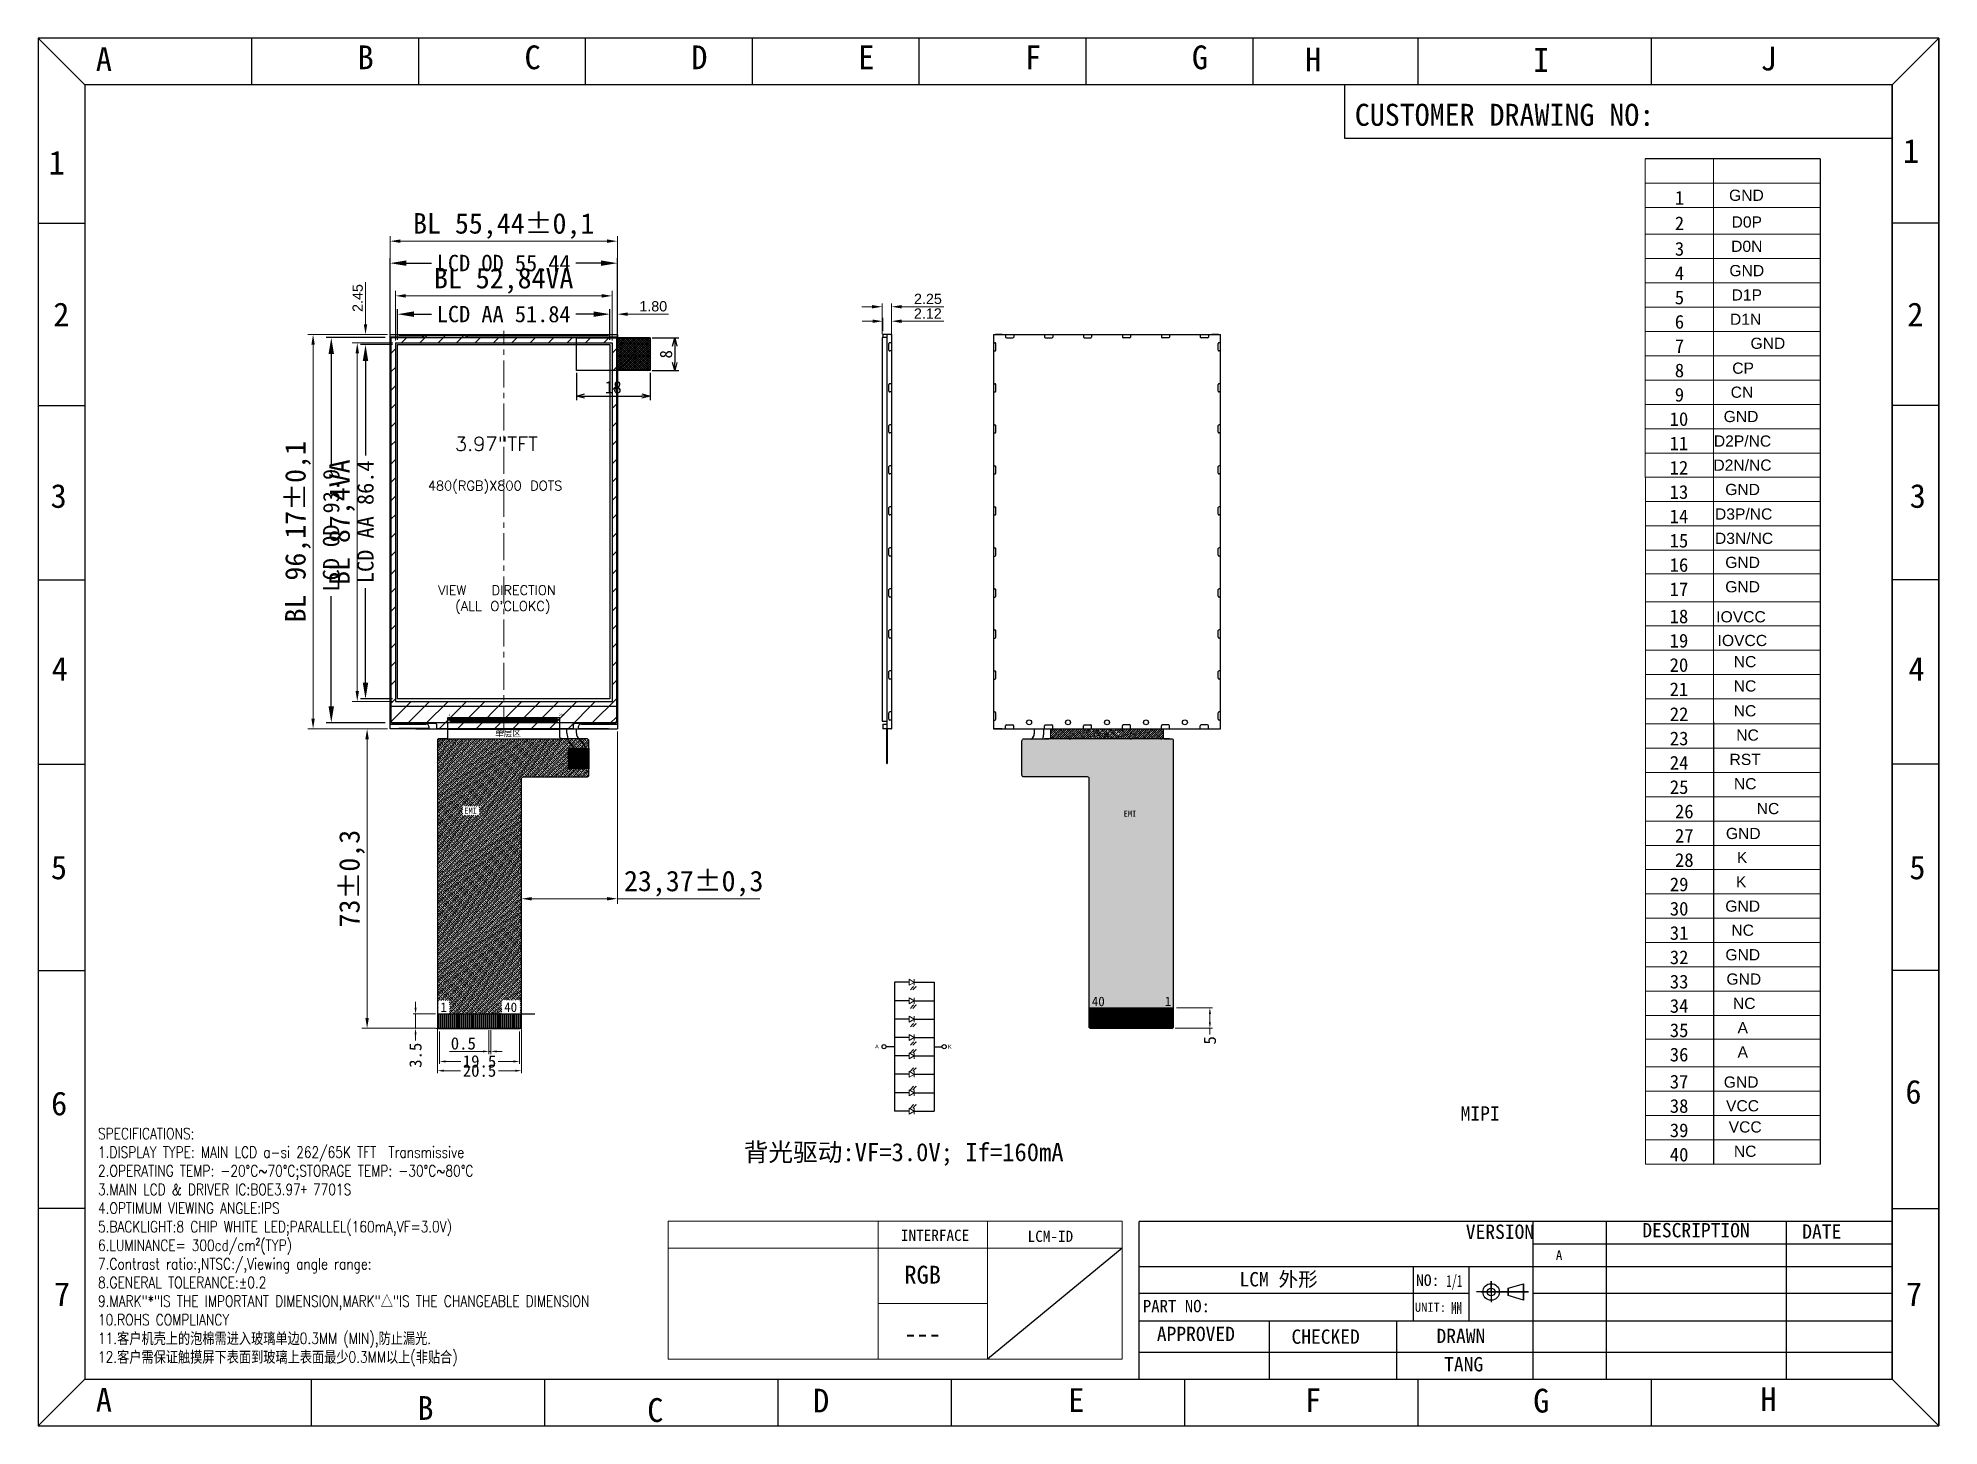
# Model space of a CAD drawing. Header units: millimetres. Extents: x 41784 to 43191, y -4854 to -4504.
# Drawn here: x 42259.7 to 42723.3, y -4846.4 to -4508 of the extents above; entities that cross this region are included whole.
import ezdxf
from ezdxf.enums import TextEntityAlignment as Align

# ---------------------------------------------------------------- set-up
doc = ezdxf.new("R2010")
doc.units = ezdxf.units.MM
doc.header["$MEASUREMENT"] = 0
doc.header["$PDMODE"] = 3
doc.header["$PDSIZE"] = 0.3125
doc.linetypes.add('CENTER', pattern=[50.8, 31.75, -6.35, 6.35, -6.35])
doc.linetypes.add('PHANTOM', pattern=[30.1625, 19.05, -1.5875, 3.175, -1.5875, 3.175, -1.5875])
doc.layers.get('0').update_dxf_attribs({"linetype": 'CONTINUOUS'})
doc.layers.get('Defpoints').update_dxf_attribs({"linetype": 'CONTINUOUS'})
for name, color, linetype in [('BL', 7, 'CONTINUOUS'), ('DEFAULT_3', 7, 'PHANTOM'), ('FPC', 3, 'CONTINUOUS'), ('Frame', 7, 'CONTINUOUS'), ('ITO', 3, 'CONTINUOUS'), ('LCD', 130, 'CONTINUOUS'), ('LCD-FPC', 30, 'CONTINUOUS')]:
    doc.layers.add(name, color=color, linetype=linetype)
for name, color, linetype, lineweight in [('center', 6, 'CENTER', 9), ('DIM', 4, 'CONTINUOUS', 9), ('Dimension', 3, 'CONTINUOUS', 5), ('DIM（标注）', 3, 'CONTINUOUS', 9)]:
    doc.layers.add(name, color=color, linetype=linetype, lineweight=lineweight)
doc.styles.add('Arial', font='arial.ttf', dxfattribs={"height": 2.5})
doc.styles.add('CH', font='', dxfattribs={"height": 2})
doc.styles.add('ROMANS', font='romans.shx', dxfattribs={"width": 0.8, "bigfont": 'hztxt.shx'})
doc.styles.get("Standard").update_dxf_attribs({"font": 'simhei.ttf', "height": 3})
doc.styles.add('STYLE1', font='kaiu.ttf', dxfattribs={"bigfont": 'hztxt.shx'})
doc.styles.add('style2', font='')
doc.styles.add('TXT', font='txt.shx', dxfattribs={"bigfont": 'gbcbig.shx'})
doc.styles.add('宋体', font='', dxfattribs={"height": 3})
doc.styles.add('工程', font='')
doc.styles.add('黑体', font='simhei.ttf', dxfattribs={"width": 0.9})
doc.styles.get('CH').set_extended_font_data('SimSun')
doc.styles.get('style2').set_extended_font_data('SimSun')
doc.styles.get('宋体').set_extended_font_data('SimSun')
doc.styles.get('工程').set_extended_font_data('SimSun')
doc.dimstyles.new('0.7', dxfattribs={"dimscale": 0.7, "dimtxt": 2, "dimasz": 2, "dimexe": 1, "dimexo": 0.625, "dimtad": 1, "dimdsep": 46, "dimtxsty": '宋体', "dimcen": 0, "dimclrd": 256, "dimclre": 256, "dimclrt": 256, "dimadec": 0, "dimazin": 0, "dimtfac": 1, "dimtmove": 0, "dimatfit": 0, "dimfxl": 1, "dimlwd": 15, "dimlwe": 15, "dimarcsym": 0})
doc.dimstyles.new('1.4', dxfattribs={"dimtxt": 2, "dimasz": 1.5, "dimexe": 0.6, "dimexo": 0.8, "dimtad": 0, "dimzin": 9, "dimdsep": 46, "dimtxsty": 'TXT', "dimcen": 0.5, "dimclrd": 3, "dimclre": 3, "dimclrt": 4, "dimazin": 2, "dimtfac": 1, "dimtmove": 0, "dimatfit": 3, "dimfxl": 1, "dimlwd": 13, "dimlwe": 5, "dimarcsym": 0})
doc.dimstyles.new('ISO-25$0', dxfattribs={"dimtxt": 5, "dimasz": 2.5, "dimexe": 0.8, "dimexo": 0.8, "dimtad": 1, "dimzin": 1, "dimdsep": 46, "dimtxsty": 'Arial', "dimcen": 0, "dimclrd": 256, "dimclre": 256, "dimadec": 0, "dimazin": 0, "dimtfac": 1, "dimtofl": 0, "dimtmove": 0, "dimatfit": 3, "dimfxl": 1, "dimtolj": 1, "dimlwd": 13, "dimlwe": 13, "dimarcsym": 0})
doc.dimstyles.new('PHW字高4.0 四位数', dxfattribs={"dimtxt": 4, "dimasz": 4, "dimexe": 1.25, "dimexo": 1.2, "dimtad": 0, "dimdec": 4, "dimzin": 9, "dimdsep": 46, "dimtxsty": '宋体', "dimcen": 1.5, "dimadec": 0, "dimazin": 2, "dimtfac": 1, "dimtdec": 4, "dimtmove": 0, "dimatfit": 3, "dimfxl": 1, "dimtolj": 1, "dimarcsym": 0})
doc.dimstyles.new('样式1', dxfattribs={"dimtxt": 2.5, "dimasz": 2, "dimexe": 1, "dimexo": 0.5, "dimtad": 1, "dimrnd": 0.01, "dimdsep": 46, "dimtxsty": '宋体', "dimblk": 'OPEN30', "dimcen": 2.5, "dimclrd": 4, "dimclre": 4, "dimclrt": 4, "dimazin": 0, "dimtfac": 1, "dimtmove": 0, "dimatfit": 1, "dimldrblk": 'OPEN30', "dimfxl": 1, "dimarcsym": 0})

msp = doc.modelspace()

# ---------------------------------------------------------------- texts
at = {"color": 0, "style": 'CH'}
for s, p in [('A', (42273.786, -4516.04)), ('B', (42337.633, -4515.615)), ('C', (42378.33, -4515.615)), ('D', (42419.026, -4515.615)), ('E', (42459.723, -4515.615)), ('F', (42500.42, -4515.615)), ('G', (42541.117, -4515.615)), ('H', (42568.7, -4516.133)), ('I', (42624.371, -4516.258)), ('J', (42679.79, -4515.909)), ('1', (42714.54, -4538.448)), ('1', (42262.269, -4541.301)), ('2', (42263.402, -4578.3)), ('2', (42715.597, -4578.3)), ('3', (42262.746, -4622.565)), ('3', (42716.189, -4622.565)), ('4', (42263.018, -4664.745)), ('4', (42715.885, -4664.745)), ('5', (42262.828, -4713.139)), ('5', (42716.107, -4713.139)), ('6', (42262.871, -4770.693)), ('6', (42715.142, -4767.84)), ('7', (42263.582, -4817.208)), ('7', (42715.289, -4817.208)), ('A', (42273.786, -4842.946)), ('B', (42352.216, -4844.95)), ('C', (42408.279, -4845.453)), ('D', (42448.728, -4843.154)), ('E', (42510.932, -4843.034)), ('F', (42568.7, -4843.038)), ('G', (42624.371, -4843.164)), ('H', (42679.79, -4842.814))]:
    msp.add_text(s, height=5.796, dxfattribs=at).set_placement(p)
at = {"color": 3}
for s, height, style, p in [('CUSTOMER DRAWING NO:', 5.36888, '黑体', (42580.854, -4529.415)), ('MIPI', 3.4989, '宋体', (42606.669, -4771.987)), ('VERSION', 3.4989, '黑体', (42607.923, -4800.829)), ('DESCRIPTION', 3.49891, '黑体', (42650.992, -4800.453)), ('DATE', 3.4989, '黑体', (42689.993, -4800.773)), ('LCM 外形', 3.4989, '宋体', (42552.727, -4812.41)), ('NO:', 2.7991, '黑体', (42595.78, -4812.293)), ('PART NO:', 3.0101, '黑体', (42529.152, -4818.713)), ('UNIT:', 2.2393, '黑体', (42595.497, -4818.6)), ('APPROVED', 3.4989, '黑体', (42532.57, -4825.733)), ('CHECKED', 3.4989, '黑体', (42565.411, -4826.407)), ('DRAWN', 3.4989, '黑体', (42600.775, -4826.221)), ('TANG', 3.4989, '黑体', (42602.643, -4833.13))]:
    msp.add_text(s, height=height, dxfattribs=dict(at, style=style)).set_placement(p)
at = {"color": 3, "linetype": 'ByBlock', "lineweight": 13, "style": 'Arial'}
for s, height, p in [('GND', 2.7298, (42676.377, -4546.348)), ('D0P', 2.7298, (42676.46, -4552.861)), ('D0N', 2.7298, (42676.46, -4558.79)), ('GND', 2.7298, (42676.46, -4564.72)), ('D1P', 2.7298, (42676.46, -4570.65)), ('D1N', 2.7298, (42676.17, -4576.579)), ('GND', 2.7298, (42681.605, -4582.437)), ('CP', 2.7298, (42675.563, -4588.51)), ('CN', 2.7298, (42675.288, -4594.368)), ('GND', 2.7298, (42675.059, -4600.298)), ('D2P/NC', 2.7298, (42675.425, -4606.227)), ('D2N/NC', 2.7298, (42675.414, -4612.1)), ('GND', 2.7298, (42675.441, -4618.086)), ('D3P/NC', 2.7298, (42675.696, -4624.016)), ('D3N/NC', 2.7298, (42675.796, -4629.946)), ('GND', 2.7298, (42675.441, -4635.875)), ('GND', 2.7298, (42675.441, -4641.805)), ('IOVCC', 2.7298, (42675.049, -4649.131)), ('IOVCC', 2.7298, (42675.376, -4654.908)), ('NC', 2.7298, (42676.03, -4660.069)), ('NC', 2.7298, (42676.03, -4665.998)), ('NC', 2.7298, (42676.021, -4672.047)), ('NC', 2.7298, (42676.643, -4677.976)), ('RST', 2.7298, (42676.069, -4683.906)), ('NC', 2.7298, (42676.069, -4689.835)), ('NC', 2.7298, (42681.643, -4695.892)), ('GND', 2.7298, (42675.601, -4701.965)), ('K', 2.73, (42675.327, -4707.823)), ('K', 2.73, (42675.098, -4713.752)), ('GND', 2.7298, (42675.464, -4719.682)), ('NC', 2.7298, (42675.453, -4725.555)), ('GND', 2.7298, (42675.48, -4731.541)), ('GND', 2.7298, (42675.735, -4737.471)), ('NC', 2.7298, (42675.835, -4743.401)), ('A', 2.73, (42675.48, -4749.33)), ('A', 2.73, (42675.48, -4755.26)), ('GND', 2.7298, (42675.088, -4762.586)), ('VCC', 2.7298, (42675.415, -4768.363)), ('VCC', 2.7298, (42676.069, -4773.524)), ('NC', 2.7298, (42676.069, -4779.453))]:
    msp.add_text(s, height=height, dxfattribs=at).set_placement(p, align=Align.MIDDLE)
at = {"color": 30, "style": '黑体'}
for s, height, p in [('单层区', 1.5, (42371.168, -4678.292)), ('EMI', 1.5, (42363.657, -4697.137)), ('EMI', 1.5, (42524.489, -4697.909)), ('40', 2.3155, (42516.706, -4744.068)), ('1', 2.315, (42534.496, -4744.068)), ('1', 2.315, (42357.814, -4745.496)), ('40', 2.3155, (42373.389, -4745.496)), ('A', 2.315, (42629.893, -4805.946))]:
    msp.add_text(s, height=height, dxfattribs=at).set_placement(p)
at = {"color": 3, "true_color": 0x00ff00, "style": '黑体'}
msp.add_text('绿油区', height=1.5, dxfattribs=at).set_placement((42516.79, -4678.508))
at = {"style": 'style2'}
for s, p in [('RGB', (42470.999, -4811.729)), ('---', (42470.971, -4826.094))]:
    msp.add_text(s, height=4.3629, dxfattribs=at).set_placement(p)
at = {"color": 1, "char_height": 0.96034, "attachment_point": 3}
for s, insert in [('{\\fËÎÌå|b0|i0|c0|p4;A}', (42464.742, -4753.429)), ('{\\fËÎÌå|b0|i0|c0|p4;K}', (42482.518, -4753.474))]:
    msp.add_mtext(s, dxfattribs=dict(at, insert=insert))
at = {"color": 3, "insert": (42274.313, -4831.879), "char_height": 2.722097, "width": 167.46572, "attachment_point": 7, "style": 'ROMANS'}
msp.add_mtext('SPECIFICATIONS:\\P1.DISPLAY TYPE: MAIN LCD a-si 262/65K TFT  Transmissive \\P2.OPERATING TEMP: -20%%DC~70%%DC;STORAGE TEMP: -30%%DC~80%%DC\\P3.MAIN LCD & DRIVER IC:{\\Ftxt,gbcbig|c134;\\C1;BOE3.97\\fSimSun|b0|i0|c134|p2;+ \\Fromans|c134;7701S\\P}4.OPTIMUM VIEWING ANGLE:{\\C12;IPS\\P}5.BACKLIGHT:{\\C1;8 }CHIP WHITE LED;PARALLEL({\\C12;160mA,VF=3.0V})\\P6.LUMINANCE= {\\C12;300}cd/cm²(TYP)\\P7.Contrast ratio:,NTSC:/,Viewing angle range:\\P8.GENERAL TOLERANCE:±0.2\\P9.MARK"*"IS THE IMPORTANT DIMENSION,MARK"{\\fSimSun|b0|i0|c134|p2;△}"IS THE CHANGEABLE DIMENSION{\\C3;\\c130561;\\P10.}ROHS COMPLIANCY\\P11.{\\fSimSun|b0|i0|c134|p2;客户机壳上的泡棉需进入玻璃单边}0.3MM (MIN),{\\fSimSun|b0|i0|c134|p2;防止漏光}.\\P{\\C3;\\c130561;12.\\fSimSun|b0|i0|c134|p2;\\C3;客户需保证触摸屏下表面到玻璃上表面最少}0.3MM{\\fSimSun|b0|i0|c134|p2;以上}({\\fSimSun|b0|i0|c134|p2;非贴合})', dxfattribs=at)
at = {"color": 3, "insert": (42470.155, -4798.58), "char_height": 2.7221, "width": 5.50549, "attachment_point": 1}
msp.add_mtext('{\\fSimHei|b0|i0|c134|p2;INTERFACE}', dxfattribs=at)
at = {"layer": 'DIM', "color": 1, "lineweight": 0, "style": '宋体'}
msp.add_text('背光驱动:VF=3.0V; If=160mA', height=4.4064, dxfattribs=at).set_placement((42431.835, -4781.878))
at = {"layer": 'DIM', "ltscale": 0.5, "style": 'CH', "width": 0.65}
for s, p in [('1/1', (42603.177, -4812.555)), ('MM', (42604.358, -4819.133))]:
    msp.add_text(s, height=2.9372, dxfattribs=at).set_placement(p)
at = {"layer": 'DIM', "insert": (42501.051, -4798.826), "char_height": 2.7221, "width": 15.57472, "attachment_point": 1}
msp.add_mtext('{\\fSimHei|b0|i0|c134|p2;LCM-ID}', dxfattribs=at)
at = {"layer": 'FPC', "style": 'ROMANS'}
for s, p in [('A', (42391.671, -4682.432)), ('k', (42392.681, -4682.432)), ('A', (42391.671, -4685.404)), ('k', (42392.681, -4685.404))]:
    msp.add_text(s, height=0.32, dxfattribs=at).set_placement(p)
at = {"layer": 'Frame', "color": 3, "lineweight": 13, "style": '宋体'}
for s, height, p in [('1', 3.344, (42658.905, -4548.637)), ('2', 3.344, (42658.905, -4554.859)), ('3', 3.344, (42658.905, -4561.08)), ('4', 3.344, (42658.905, -4567.009)), ('5', 3.344, (42658.905, -4572.939)), ('6', 3.344, (42658.905, -4578.869)), ('7', 3.344, (42658.905, -4584.798)), ('8', 3.344, (42658.905, -4590.728)), ('9', 3.344, (42658.905, -4596.658)), ('10', 3.3439, (42657.641, -4602.587)), ('11', 3.3439, (42657.641, -4608.517)), ('12', 3.3439, (42657.641, -4614.446)), ('13', 3.3439, (42657.641, -4620.376)), ('14', 3.3439, (42657.641, -4626.306)), ('15', 3.3439, (42657.641, -4632.235)), ('16', 3.3439, (42657.641, -4638.165)), ('17', 3.3439, (42657.641, -4644.094)), ('18', 3.3439, (42657.641, -4650.698)), ('19', 3.3439, (42657.641, -4656.627)), ('20', 3.3439, (42657.641, -4662.557)), ('21', 3.3439, (42657.641, -4668.486)), ('22', 3.3439, (42657.68, -4674.535)), ('23', 3.3439, (42657.68, -4680.464)), ('24', 3.3439, (42657.68, -4686.394)), ('25', 3.3439, (42657.68, -4692.324)), ('26', 3.3439, (42658.944, -4698.253)), ('27', 3.3439, (42658.944, -4704.183)), ('28', 3.3439, (42658.944, -4710.112)), ('29', 3.3439, (42657.68, -4716.042)), ('30', 3.3439, (42657.68, -4721.972)), ('31', 3.3439, (42657.68, -4727.901)), ('32', 3.3439, (42657.68, -4733.831)), ('33', 3.3439, (42657.68, -4739.76)), ('34', 3.3439, (42657.68, -4745.69)), ('35', 3.3439, (42657.68, -4751.62)), ('36', 3.3439, (42657.68, -4757.549)), ('37', 3.3439, (42657.68, -4764.152)), ('38', 3.3439, (42657.68, -4770.082)), ('39', 3.3439, (42657.68, -4776.012)), ('40', 3.3439, (42657.68, -4781.941))]:
    msp.add_text(s, height=height, dxfattribs=at).set_placement(p)

# ---------------------------------------------------------------- blocks, each defined once
blk = doc.blocks.new('*D251')
at = {"layer": 'Defpoints', "color": 0}
for p in [(42400.99, -4557.54), (42345.55, -4580.31), (42400.99, -4580.31)]:
    blk.add_point(p, dxfattribs=at)
at = {"layer": 'Dimension', "lineweight": 13}
for p, q in [((42345.55, -4579.69), (42345.55, -4556.29)), ((42348.05, -4557.54), (42398.49, -4557.54)), ((42400.99, -4579.69), (42400.99, -4556.29))]:
    blk.add_line(p, q, dxfattribs=at)
at = {"layer": 'Dimension'}
for points in [[(42348.05, -4557.12), (42348.05, -4557.96), (42345.55, -4557.54)], [(42398.49, -4557.12), (42398.49, -4557.96), (42400.99, -4557.54)]]:
    blk.add_solid(points, dxfattribs=at)
at = {"layer": 'Dimension', "color": 0, "insert": (42373.27, -4553.86), "char_height": 5, "attachment_point": 5, "style": 'STYLE1'}
blk.add_mtext('\\A1;BL 55,44±0,1', dxfattribs=at)
blk = doc.blocks.new('*D252')
at = {"layer": 'Defpoints', "color": 0}
for p in [(42399.69, -4570.88), (42346.85, -4582.36), (42399.69, -4582.36)]:
    blk.add_point(p, dxfattribs=at)
at = {"layer": 'Dimension', "lineweight": 13}
for p, q in [((42346.85, -4581.74), (42346.85, -4569.63)), ((42349.35, -4570.88), (42397.19, -4570.88)), ((42399.69, -4581.74), (42399.69, -4569.63))]:
    blk.add_line(p, q, dxfattribs=at)
at = {"layer": 'Dimension'}
for points in [[(42349.35, -4570.46), (42349.35, -4571.3), (42346.85, -4570.88)], [(42397.19, -4570.46), (42397.19, -4571.3), (42399.69, -4570.88)]]:
    blk.add_solid(points, dxfattribs=at)
at = {"layer": 'Dimension', "color": 0, "insert": (42373.27, -4567.2), "char_height": 5, "attachment_point": 5, "style": 'STYLE1'}
blk.add_mtext('\\A1;BL 52,84VA', dxfattribs=at)
blk = doc.blocks.new('*D253')
at = {"layer": 'Defpoints', "color": 0}
for p in [(42326.78, -4580.31), (42345.55, -4580.31), (42345.55, -4676.48)]:
    blk.add_point(p, dxfattribs=at)
at = {"layer": 'Dimension', "lineweight": 13}
for p, q in [((42344.93, -4580.31), (42325.53, -4580.31)), ((42326.78, -4673.98), (42326.78, -4582.81)), ((42344.93, -4676.48), (42325.53, -4676.48))]:
    blk.add_line(p, q, dxfattribs=at)
at = {"layer": 'Dimension'}
for points in [[(42326.36, -4582.81), (42327.19, -4582.81), (42326.78, -4580.31)], [(42326.36, -4673.98), (42327.19, -4673.98), (42326.78, -4676.48)]]:
    blk.add_solid(points, dxfattribs=at)
at = {"layer": 'Dimension', "color": 0, "insert": (42323.1, -4628.4), "char_height": 5, "attachment_point": 5, "rotation": 90, "style": 'STYLE1'}
blk.add_mtext('\\A1;BL 96,17±0,1', dxfattribs=at)
blk = doc.blocks.new('*D254')
at = {"layer": 'Defpoints', "color": 0}
for p in [(42346.85, -4582.36), (42337.55, -4669.76), (42346.85, -4669.76)]:
    blk.add_point(p, dxfattribs=at)
at = {"layer": 'Dimension', "lineweight": 13}
for p, q in [((42346.23, -4582.36), (42336.3, -4582.36)), ((42337.55, -4584.86), (42337.55, -4667.26)), ((42346.23, -4669.76), (42336.3, -4669.76))]:
    blk.add_line(p, q, dxfattribs=at)
at = {"layer": 'Dimension'}
for points in [[(42337.14, -4584.86), (42337.97, -4584.86), (42337.55, -4582.36)], [(42337.14, -4667.26), (42337.97, -4667.26), (42337.55, -4669.76)]]:
    blk.add_solid(points, dxfattribs=at)
at = {"layer": 'Dimension', "color": 0, "insert": (42333.87, -4626.06), "char_height": 5, "attachment_point": 5, "rotation": 90, "style": 'STYLE1'}
blk.add_mtext('\\A1;BL 87,4VA', dxfattribs=at)
blk = doc.blocks.new('*D255')
at = {"lineweight": 13}
for p, q in [((42463.22, -4577.06), (42460.72, -4577.06)), ((42465.72, -4579.51), (42465.72, -4576.26)), ((42467.84, -4579.51), (42467.84, -4576.26)), ((42470.34, -4577.06), (42480.6, -4577.06))]:
    blk.add_line(p, q, dxfattribs=at)
for points in [[(42463.22, -4576.65), (42463.22, -4577.48), (42465.72, -4577.06)], [(42470.34, -4576.65), (42470.34, -4577.48), (42467.84, -4577.06)]]:
    blk.add_solid(points)
at = {"layer": 'Defpoints', "color": 0}
for p in [(42465.72, -4580.31), (42467.84, -4577.06), (42467.84, -4580.31)]:
    blk.add_point(p, dxfattribs=at)
at = {"color": 0, "insert": (42476.72, -4575.18), "char_height": 2.5, "attachment_point": 5, "style": 'Arial'}
blk.add_mtext('\\A1;2.12', dxfattribs=at)
blk = doc.blocks.new('*D223')
at = {"layer": 'Defpoints', "color": 0, "transparency": 16777216}
for p in [(1284.57, -669.41), (1229.13, -689.17), (1284.57, -688.82)]:
    blk.add_point(p, dxfattribs=at)
at = {"layer": 'DIM（标注）', "color": 0, "lineweight": -2, "transparency": 16777216}
for p, q in [((1229.13, -687.97), (1229.13, -668.16)), ((1233.13, -669.41), (1239.25, -669.41)), ((1280.57, -669.41), (1274.45, -669.41)), ((1284.57, -687.62), (1284.57, -668.16))]:
    blk.add_line(p, q, dxfattribs=at)
at = {"layer": 'DIM（标注）', "color": 0, "transparency": 16777216}
for points in [[(1233.13, -668.74), (1233.13, -670.07), (1229.13, -669.41)], [(1280.57, -668.74), (1280.57, -670.07), (1284.57, -669.41)]]:
    blk.add_solid(points, dxfattribs=at)
at = {"layer": 'DIM（标注）', "color": 0, "transparency": 16777216, "insert": (1256.85, -669.41), "char_height": 4, "attachment_point": 5, "style": '宋体'}
blk.add_mtext('\\A1;LCD OD 55.44', dxfattribs=at)
blk = doc.blocks.new('ADF')
at = {"color": 3}
for p, q in [((2627.44, 796.88), (2627.44, 706.98)), ((2627.44, 706.98), (2682.88, 706.98))]:
    blk.add_line(p, q, dxfattribs=at)
for points in [[(2627.44, 702.98), (2627.44, 796.88), (2682.88, 796.88), (2682.88, 702.98)], [(2629.24, 708.78), (2629.24, 795.18), (2681.08, 795.18), (2681.08, 708.78)], [(2642.19, 703.64), (2641.69, 703.64), (2641.69, 703.71), (2642.19, 703.71)], [(2642.19, 703.18), (2642.19, 704.18), (2642.26, 704.18), (2642.26, 703.18)], [(2642.32, 703.18), (2642.32, 704.18), (2642.39, 704.18), (2642.39, 703.18)], [(2642.45, 703.18), (2642.45, 704.18), (2642.52, 704.18), (2642.52, 703.18)], [(2642.58, 703.18), (2642.58, 704.18), (2642.65, 704.18), (2642.65, 703.18)], [(2642.71, 703.18), (2642.71, 704.18), (2642.78, 704.18), (2642.78, 703.18)], [(2642.84, 703.18), (2642.84, 704.18), (2642.91, 704.18), (2642.91, 703.18)], [(2642.97, 703.18), (2642.97, 704.18), (2643.04, 704.18), (2643.04, 703.18)], [(2643.1, 703.18), (2643.1, 704.18), (2643.17, 704.18), (2643.17, 703.18)], [(2643.23, 703.18), (2643.23, 704.18), (2643.3, 704.18), (2643.3, 703.18)], [(2643.36, 703.18), (2643.36, 704.18), (2643.43, 704.18), (2643.43, 703.18)], [(2643.49, 703.18), (2643.49, 704.18), (2643.56, 704.18), (2643.56, 703.18)], [(2643.62, 703.18), (2643.62, 704.18), (2643.69, 704.18), (2643.69, 703.18)], [(2643.75, 703.18), (2643.75, 704.18), (2643.82, 704.18), (2643.82, 703.18)], [(2643.88, 703.18), (2643.88, 704.18), (2643.95, 704.18), (2643.95, 703.18)], [(2644.01, 703.18), (2644.01, 704.18), (2644.08, 704.18), (2644.08, 703.18)], [(2644.14, 703.18), (2644.14, 704.18), (2644.21, 704.18), (2644.21, 703.18)], [(2644.27, 703.18), (2644.27, 704.18), (2644.34, 704.18), (2644.34, 703.18)], [(2644.4, 703.18), (2644.4, 704.18), (2644.47, 704.18), (2644.47, 703.18)], [(2644.53, 703.18), (2644.53, 704.18), (2644.6, 704.18), (2644.6, 703.18)], [(2644.66, 703.18), (2644.66, 704.18), (2644.73, 704.18), (2644.73, 703.18)], [(2644.79, 703.18), (2644.79, 704.18), (2644.86, 704.18), (2644.86, 703.18)], [(2644.92, 703.18), (2644.92, 704.18), (2644.99, 704.18), (2644.99, 703.18)], [(2645.05, 703.18), (2645.05, 704.18), (2645.12, 704.18), (2645.12, 703.18)], [(2645.18, 703.18), (2645.18, 704.18), (2645.25, 704.18), (2645.25, 703.18)], [(2645.31, 703.18), (2645.31, 704.18), (2645.38, 704.18), (2645.38, 703.18)], [(2645.44, 703.18), (2645.44, 704.18), (2645.51, 704.18), (2645.51, 703.18)], [(2645.57, 703.18), (2645.57, 704.18), (2645.64, 704.18), (2645.64, 703.18)], [(2645.7, 703.18), (2645.7, 704.18), (2645.77, 704.18), (2645.77, 703.18)], [(2645.83, 703.18), (2645.83, 704.18), (2645.9, 704.18), (2645.9, 703.18)], [(2645.96, 703.18), (2645.96, 704.18), (2646.03, 704.18), (2646.03, 703.18)], [(2646.09, 703.18), (2646.09, 704.18), (2646.16, 704.18), (2646.16, 703.18)], [(2646.22, 703.18), (2646.22, 704.18), (2646.29, 704.18), (2646.29, 703.18)], [(2646.35, 703.18), (2646.35, 704.18), (2646.42, 704.18), (2646.42, 703.18)], [(2646.48, 703.18), (2646.48, 704.18), (2646.55, 704.18), (2646.55, 703.18)], [(2646.61, 703.18), (2646.61, 704.18), (2646.68, 704.18), (2646.68, 703.18)], [(2646.74, 703.18), (2646.74, 704.18), (2646.81, 704.18), (2646.81, 703.18)], [(2646.87, 703.18), (2646.87, 704.18), (2646.94, 704.18), (2646.94, 703.18)], [(2647, 703.18), (2647, 704.18), (2647.07, 704.18), (2647.07, 703.18)], [(2647.13, 703.18), (2647.13, 704.18), (2647.2, 704.18), (2647.2, 703.18)], [(2647.26, 703.18), (2647.26, 704.18), (2647.33, 704.18), (2647.33, 703.18)], [(2647.39, 703.18), (2647.39, 704.18), (2647.46, 704.18), (2647.46, 703.18)], [(2647.52, 703.18), (2647.52, 704.18), (2647.59, 704.18), (2647.59, 703.18)], [(2647.65, 703.18), (2647.65, 704.18), (2647.72, 704.18), (2647.72, 703.18)], [(2647.78, 703.18), (2647.78, 704.18), (2647.85, 704.18), (2647.85, 703.18)], [(2647.91, 703.18), (2647.91, 704.18), (2647.98, 704.18), (2647.98, 703.18)], [(2648.04, 703.18), (2648.04, 704.18), (2648.11, 704.18), (2648.11, 703.18)], [(2648.17, 703.18), (2648.17, 704.18), (2648.24, 704.18), (2648.24, 703.18)], [(2648.3, 703.18), (2648.3, 704.18), (2648.37, 704.18), (2648.37, 703.18)], [(2648.43, 703.18), (2648.43, 704.18), (2648.5, 704.18), (2648.5, 703.18)], [(2648.56, 703.18), (2648.56, 704.18), (2648.63, 704.18), (2648.63, 703.18)], [(2648.69, 703.18), (2648.69, 704.18), (2648.76, 704.18), (2648.76, 703.18)], [(2648.82, 703.18), (2648.82, 704.18), (2648.89, 704.18), (2648.89, 703.18)], [(2648.95, 703.18), (2648.95, 704.18), (2649.02, 704.18), (2649.02, 703.18)], [(2649.08, 703.18), (2649.08, 704.18), (2649.15, 704.18), (2649.15, 703.18)], [(2649.21, 703.18), (2649.21, 704.18), (2649.28, 704.18), (2649.28, 703.18)], [(2649.34, 703.18), (2649.34, 704.18), (2649.41, 704.18), (2649.41, 703.18)], [(2649.47, 703.18), (2649.47, 704.18), (2649.54, 704.18), (2649.54, 703.18)], [(2649.6, 703.18), (2649.6, 704.18), (2649.67, 704.18), (2649.67, 703.18)], [(2649.73, 703.18), (2649.73, 704.18), (2649.8, 704.18), (2649.8, 703.18)], [(2649.86, 703.18), (2649.86, 704.18), (2649.93, 704.18), (2649.93, 703.18)], [(2649.99, 703.18), (2649.99, 704.18), (2650.06, 704.18), (2650.06, 703.18)], [(2650.12, 703.18), (2650.12, 704.18), (2650.19, 704.18), (2650.19, 703.18)], [(2650.25, 703.18), (2650.25, 704.18), (2650.32, 704.18), (2650.32, 703.18)], [(2650.38, 703.18), (2650.38, 704.18), (2650.45, 704.18), (2650.45, 703.18)], [(2650.51, 703.18), (2650.51, 704.18), (2650.58, 704.18), (2650.58, 703.18)], [(2650.64, 703.18), (2650.64, 704.18), (2650.71, 704.18), (2650.71, 703.18)], [(2650.77, 703.18), (2650.77, 704.18), (2650.84, 704.18), (2650.84, 703.18)], [(2650.9, 703.18), (2650.9, 704.18), (2650.97, 704.18), (2650.97, 703.18)], [(2651.03, 703.18), (2651.03, 704.18), (2651.1, 704.18), (2651.1, 703.18)], [(2651.16, 703.18), (2651.16, 704.18), (2651.23, 704.18), (2651.23, 703.18)], [(2651.29, 703.18), (2651.29, 704.18), (2651.36, 704.18), (2651.36, 703.18)], [(2651.42, 703.18), (2651.42, 704.18), (2651.49, 704.18), (2651.49, 703.18)], [(2651.55, 703.18), (2651.55, 704.18), (2651.62, 704.18), (2651.62, 703.18)], [(2651.68, 703.18), (2651.68, 704.18), (2651.75, 704.18), (2651.75, 703.18)], [(2651.81, 703.18), (2651.81, 704.18), (2651.88, 704.18), (2651.88, 703.18)], [(2651.94, 703.18), (2651.94, 704.18), (2652.01, 704.18), (2652.01, 703.18)], [(2652.07, 703.18), (2652.07, 704.18), (2652.14, 704.18), (2652.14, 703.18)], [(2652.2, 703.18), (2652.2, 704.18), (2652.27, 704.18), (2652.27, 703.18)], [(2652.33, 703.18), (2652.33, 704.18), (2652.4, 704.18), (2652.4, 703.18)], [(2652.46, 703.18), (2652.46, 704.18), (2652.53, 704.18), (2652.53, 703.18)], [(2652.59, 703.18), (2652.59, 704.18), (2652.66, 704.18), (2652.66, 703.18)], [(2652.72, 703.18), (2652.72, 704.18), (2652.79, 704.18), (2652.79, 703.18)], [(2652.85, 703.18), (2652.85, 704.18), (2652.92, 704.18), (2652.92, 703.18)], [(2652.98, 703.18), (2652.98, 704.18), (2653.05, 704.18), (2653.05, 703.18)], [(2653.11, 703.18), (2653.11, 704.18), (2653.18, 704.18), (2653.18, 703.18)], [(2653.24, 703.18), (2653.24, 704.18), (2653.31, 704.18), (2653.31, 703.18)], [(2653.37, 703.18), (2653.37, 704.18), (2653.44, 704.18), (2653.44, 703.18)], [(2653.5, 703.18), (2653.5, 704.18), (2653.57, 704.18), (2653.57, 703.18)], [(2653.63, 703.18), (2653.63, 704.18), (2653.7, 704.18), (2653.7, 703.18)], [(2653.76, 703.18), (2653.76, 704.18), (2653.83, 704.18), (2653.83, 703.18)], [(2653.89, 703.18), (2653.89, 704.18), (2653.96, 704.18), (2653.96, 703.18)], [(2654.02, 703.18), (2654.02, 704.18), (2654.09, 704.18), (2654.09, 703.18)], [(2654.15, 703.18), (2654.15, 704.18), (2654.22, 704.18), (2654.22, 703.18)], [(2654.28, 703.18), (2654.28, 704.18), (2654.35, 704.18), (2654.35, 703.18)], [(2654.41, 703.18), (2654.41, 704.18), (2654.48, 704.18), (2654.48, 703.18)], [(2654.54, 703.18), (2654.54, 704.18), (2654.61, 704.18), (2654.61, 703.18)], [(2654.67, 703.18), (2654.67, 704.18), (2654.74, 704.18), (2654.74, 703.18)], [(2654.8, 703.18), (2654.8, 704.18), (2654.87, 704.18), (2654.87, 703.18)], [(2654.93, 703.18), (2654.93, 704.18), (2655, 704.18), (2655, 703.18)], [(2655.06, 703.18), (2655.06, 704.18), (2655.13, 704.18), (2655.13, 703.18)], [(2655.19, 703.18), (2655.19, 704.18), (2655.26, 704.18), (2655.26, 703.18)], [(2655.32, 703.18), (2655.32, 704.18), (2655.39, 704.18), (2655.39, 703.18)], [(2655.45, 703.18), (2655.45, 704.18), (2655.52, 704.18), (2655.52, 703.18)], [(2655.58, 703.18), (2655.58, 704.18), (2655.65, 704.18), (2655.65, 703.18)], [(2655.71, 703.18), (2655.71, 704.18), (2655.78, 704.18), (2655.78, 703.18)], [(2655.84, 703.18), (2655.84, 704.18), (2655.91, 704.18), (2655.91, 703.18)], [(2655.97, 703.18), (2655.97, 704.18), (2656.04, 704.18), (2656.04, 703.18)], [(2656.1, 703.18), (2656.1, 704.18), (2656.17, 704.18), (2656.17, 703.18)], [(2656.23, 703.18), (2656.23, 704.18), (2656.3, 704.18), (2656.3, 703.18)], [(2656.36, 703.18), (2656.36, 704.18), (2656.43, 704.18), (2656.43, 703.18)], [(2656.49, 703.18), (2656.49, 704.18), (2656.56, 704.18), (2656.56, 703.18)], [(2656.62, 703.18), (2656.62, 704.18), (2656.69, 704.18), (2656.69, 703.18)], [(2656.75, 703.18), (2656.75, 704.18), (2656.82, 704.18), (2656.82, 703.18)], [(2656.88, 703.18), (2656.88, 704.18), (2656.95, 704.18), (2656.95, 703.18)], [(2657.01, 703.18), (2657.01, 704.18), (2657.08, 704.18), (2657.08, 703.18)], [(2657.14, 703.18), (2657.14, 704.18), (2657.21, 704.18), (2657.21, 703.18)], [(2657.27, 703.18), (2657.27, 704.18), (2657.34, 704.18), (2657.34, 703.18)], [(2657.4, 703.18), (2657.4, 704.18), (2657.47, 704.18), (2657.47, 703.18)], [(2657.53, 703.18), (2657.53, 704.18), (2657.6, 704.18), (2657.6, 703.18)], [(2657.66, 703.18), (2657.66, 704.18), (2657.73, 704.18), (2657.73, 703.18)], [(2657.79, 703.18), (2657.79, 704.18), (2657.86, 704.18), (2657.86, 703.18)], [(2657.92, 703.18), (2657.92, 704.18), (2657.99, 704.18), (2657.99, 703.18)], [(2658.05, 703.18), (2658.05, 704.18), (2658.12, 704.18), (2658.12, 703.18)], [(2658.18, 703.18), (2658.18, 704.18), (2658.25, 704.18), (2658.25, 703.18)], [(2658.31, 703.18), (2658.31, 704.18), (2658.38, 704.18), (2658.38, 703.18)], [(2658.44, 703.18), (2658.44, 704.18), (2658.51, 704.18), (2658.51, 703.18)], [(2658.57, 703.18), (2658.57, 704.18), (2658.64, 704.18), (2658.64, 703.18)], [(2658.7, 703.18), (2658.7, 704.18), (2658.77, 704.18), (2658.77, 703.18)], [(2658.83, 703.18), (2658.83, 704.18), (2658.9, 704.18), (2658.9, 703.18)], [(2658.96, 703.18), (2658.96, 704.18), (2659.03, 704.18), (2659.03, 703.18)], [(2659.09, 703.18), (2659.09, 704.18), (2659.16, 704.18), (2659.16, 703.18)], [(2659.22, 703.18), (2659.22, 704.18), (2659.29, 704.18), (2659.29, 703.18)], [(2659.35, 703.18), (2659.35, 704.18), (2659.42, 704.18), (2659.42, 703.18)], [(2659.48, 703.18), (2659.48, 704.18), (2659.55, 704.18), (2659.55, 703.18)], [(2659.61, 703.18), (2659.61, 704.18), (2659.68, 704.18), (2659.68, 703.18)], [(2659.74, 703.18), (2659.74, 704.18), (2659.81, 704.18), (2659.81, 703.18)], [(2659.87, 703.18), (2659.87, 704.18), (2659.94, 704.18), (2659.94, 703.18)], [(2660, 703.18), (2660, 704.18), (2660.07, 704.18), (2660.07, 703.18)], [(2660.13, 703.18), (2660.13, 704.18), (2660.2, 704.18), (2660.2, 703.18)], [(2660.26, 703.18), (2660.26, 704.18), (2660.33, 704.18), (2660.33, 703.18)], [(2660.39, 703.18), (2660.39, 704.18), (2660.46, 704.18), (2660.46, 703.18)], [(2660.52, 703.18), (2660.52, 704.18), (2660.59, 704.18), (2660.59, 703.18)], [(2660.65, 703.18), (2660.65, 704.18), (2660.72, 704.18), (2660.72, 703.18)], [(2660.78, 703.18), (2660.78, 704.18), (2660.85, 704.18), (2660.85, 703.18)], [(2660.91, 703.18), (2660.91, 704.18), (2660.98, 704.18), (2660.98, 703.18)], [(2661.04, 703.18), (2661.04, 704.18), (2661.11, 704.18), (2661.11, 703.18)], [(2661.17, 703.18), (2661.17, 704.18), (2661.24, 704.18), (2661.24, 703.18)], [(2661.3, 703.18), (2661.3, 704.18), (2661.37, 704.18), (2661.37, 703.18)], [(2661.43, 703.18), (2661.43, 704.18), (2661.5, 704.18), (2661.5, 703.18)], [(2661.56, 703.18), (2661.56, 704.18), (2661.63, 704.18), (2661.63, 703.18)], [(2661.69, 703.18), (2661.69, 704.18), (2661.76, 704.18), (2661.76, 703.18)], [(2661.82, 703.18), (2661.82, 704.18), (2661.89, 704.18), (2661.89, 703.18)], [(2661.95, 703.18), (2661.95, 704.18), (2662.02, 704.18), (2662.02, 703.18)], [(2662.08, 703.18), (2662.08, 704.18), (2662.15, 704.18), (2662.15, 703.18)], [(2662.21, 703.18), (2662.21, 704.18), (2662.28, 704.18), (2662.28, 703.18)], [(2662.34, 703.18), (2662.34, 704.18), (2662.41, 704.18), (2662.41, 703.18)], [(2662.47, 703.18), (2662.47, 704.18), (2662.54, 704.18), (2662.54, 703.18)], [(2662.6, 703.18), (2662.6, 704.18), (2662.67, 704.18), (2662.67, 703.18)], [(2662.73, 703.18), (2662.73, 704.18), (2662.8, 704.18), (2662.8, 703.18)], [(2662.86, 703.18), (2662.86, 704.18), (2662.93, 704.18), (2662.93, 703.18)], [(2662.99, 703.18), (2662.99, 704.18), (2663.06, 704.18), (2663.06, 703.18)], [(2663.12, 703.18), (2663.12, 704.18), (2663.19, 704.18), (2663.19, 703.18)], [(2663.25, 703.18), (2663.25, 704.18), (2663.32, 704.18), (2663.32, 703.18)], [(2663.38, 703.18), (2663.38, 704.18), (2663.45, 704.18), (2663.45, 703.18)], [(2663.51, 703.18), (2663.51, 704.18), (2663.58, 704.18), (2663.58, 703.18)], [(2663.64, 703.18), (2663.64, 704.18), (2663.71, 704.18), (2663.71, 703.18)], [(2663.77, 703.18), (2663.77, 704.18), (2663.84, 704.18), (2663.84, 703.18)], [(2663.9, 703.18), (2663.9, 704.18), (2663.97, 704.18), (2663.97, 703.18)], [(2664.03, 703.18), (2664.03, 704.18), (2664.1, 704.18), (2664.1, 703.18)], [(2664.16, 703.18), (2664.16, 704.18), (2664.23, 704.18), (2664.23, 703.18)], [(2664.29, 703.18), (2664.29, 704.18), (2664.36, 704.18), (2664.36, 703.18)], [(2664.42, 703.18), (2664.42, 704.18), (2664.49, 704.18), (2664.49, 703.18)], [(2664.55, 703.18), (2664.55, 704.18), (2664.62, 704.18), (2664.62, 703.18)], [(2664.68, 703.18), (2664.68, 704.18), (2664.75, 704.18), (2664.75, 703.18)], [(2664.81, 703.18), (2664.81, 704.18), (2664.88, 704.18), (2664.88, 703.18)], [(2664.94, 703.18), (2664.94, 704.18), (2665.01, 704.18), (2665.01, 703.18)], [(2665.07, 703.18), (2665.07, 704.18), (2665.14, 704.18), (2665.14, 703.18)], [(2665.2, 703.18), (2665.2, 704.18), (2665.27, 704.18), (2665.27, 703.18)], [(2665.33, 703.18), (2665.33, 704.18), (2665.4, 704.18), (2665.4, 703.18)], [(2665.46, 703.18), (2665.46, 704.18), (2665.53, 704.18), (2665.53, 703.18)], [(2665.59, 703.18), (2665.59, 704.18), (2665.66, 704.18), (2665.66, 703.18)], [(2665.72, 703.18), (2665.72, 704.18), (2665.79, 704.18), (2665.79, 703.18)], [(2665.85, 703.18), (2665.85, 704.18), (2665.92, 704.18), (2665.92, 703.18)], [(2665.98, 703.18), (2665.98, 704.18), (2666.05, 704.18), (2666.05, 703.18)], [(2666.11, 703.18), (2666.11, 704.18), (2666.18, 704.18), (2666.18, 703.18)], [(2666.24, 703.18), (2666.24, 704.18), (2666.31, 704.18), (2666.31, 703.18)], [(2666.37, 703.18), (2666.37, 704.18), (2666.44, 704.18), (2666.44, 703.18)], [(2666.5, 703.18), (2666.5, 704.18), (2666.57, 704.18), (2666.57, 703.18)], [(2666.63, 703.18), (2666.63, 704.18), (2666.7, 704.18), (2666.7, 703.18)], [(2666.76, 703.18), (2666.76, 704.18), (2666.83, 704.18), (2666.83, 703.18)], [(2666.89, 703.18), (2666.89, 704.18), (2666.96, 704.18), (2666.96, 703.18)], [(2667.02, 703.18), (2667.02, 704.18), (2667.09, 704.18), (2667.09, 703.18)], [(2667.15, 703.18), (2667.15, 704.18), (2667.22, 704.18), (2667.22, 703.18)], [(2667.28, 703.18), (2667.28, 704.18), (2667.35, 704.18), (2667.35, 703.18)], [(2667.41, 703.18), (2667.41, 704.18), (2667.48, 704.18), (2667.48, 703.18)], [(2667.54, 703.18), (2667.54, 704.18), (2667.61, 704.18), (2667.61, 703.18)], [(2667.67, 703.18), (2667.67, 704.18), (2667.74, 704.18), (2667.74, 703.18)], [(2667.8, 703.18), (2667.8, 704.18), (2667.87, 704.18), (2667.87, 703.18)], [(2667.93, 703.18), (2667.93, 704.18), (2668, 704.18), (2668, 703.18)], [(2668.06, 703.18), (2668.06, 704.18), (2668.13, 704.18), (2668.13, 703.18)], [(2668.63, 703.64), (2668.13, 703.64), (2668.13, 703.71), (2668.63, 703.71)]]:
    blk.add_lwpolyline(points, close=True, dxfattribs=at)
at = {"layer": 'LCD', "linetype": 'Continuous', "ltscale": 3, "style": '工程', "width": 1.25}
for s, p in [('1', (2641.64, 704.65)), ('200', (2668.62, 704.64))]:
    blk.add_text(s, height=0.533, dxfattribs=at).set_placement(p)
blk = doc.blocks.new('*D220')
at = {"layer": 'Defpoints', "color": 0, "transparency": 16777216}
for p in [(1223.14, -689.27), (1230.93, -689.27), (1230.93, -775.67)]:
    blk.add_point(p, dxfattribs=at)
at = {"layer": 'DIM（标注）', "color": 0, "lineweight": -2, "transparency": 16777216}
for p, q in [((1229.73, -689.27), (1221.89, -689.27)), ((1223.14, -693.27), (1223.14, -716.3)), ((1223.14, -771.67), (1223.14, -748.63)), ((1229.73, -775.67), (1221.89, -775.67))]:
    blk.add_line(p, q, dxfattribs=at)
at = {"layer": 'DIM（标注）', "color": 0, "transparency": 16777216}
for points in [[(1222.47, -693.27), (1223.81, -693.27), (1223.14, -689.27)], [(1222.47, -771.67), (1223.81, -771.67), (1223.14, -775.67)]]:
    blk.add_solid(points, dxfattribs=at)
at = {"layer": 'DIM（标注）', "color": 0, "transparency": 16777216, "insert": (1223.14, -732.47), "char_height": 4, "attachment_point": 5, "rotation": 90, "style": '宋体'}
blk.add_mtext('\\A1;LCD AA 86.4', dxfattribs=at)
blk = doc.blocks.new('*D221')
at = {"layer": 'Defpoints', "color": 0, "transparency": 16777216}
for p in [(1229.13, -687.57), (1214.79, -781.47), (1229.13, -781.47)]:
    blk.add_point(p, dxfattribs=at)
at = {"layer": 'DIM（标注）', "color": 0, "lineweight": -2, "transparency": 16777216}
for p, q in [((1227.93, -687.57), (1213.54, -687.57)), ((1214.79, -691.57), (1214.79, -718.4)), ((1214.79, -777.47), (1214.79, -750.63)), ((1227.93, -781.47), (1213.54, -781.47))]:
    blk.add_line(p, q, dxfattribs=at)
at = {"layer": 'DIM（标注）', "color": 0, "transparency": 16777216}
for points in [[(1214.13, -691.57), (1215.46, -691.57), (1214.79, -687.57)], [(1214.13, -777.47), (1215.46, -777.47), (1214.79, -781.47)]]:
    blk.add_solid(points, dxfattribs=at)
at = {"layer": 'DIM（标注）', "color": 0, "transparency": 16777216, "insert": (1214.79, -734.52), "char_height": 4, "attachment_point": 5, "rotation": 90, "style": '宋体'}
blk.add_mtext('\\A1;LCD OD 93.9', dxfattribs=at)
blk = doc.blocks.new('*D222')
at = {"layer": 'Defpoints', "color": 0, "transparency": 16777216}
for p in [(1282.77, -681.85), (1230.93, -689.27), (1282.77, -689.27)]:
    blk.add_point(p, dxfattribs=at)
at = {"layer": 'DIM（标注）', "color": 0, "lineweight": -2, "transparency": 16777216}
for p, q in [((1230.93, -688.07), (1230.93, -680.6)), ((1282.77, -688.07), (1282.77, -680.6)), ((1234.93, -681.85), (1239.25, -681.85)), ((1278.77, -681.85), (1274.45, -681.85))]:
    blk.add_line(p, q, dxfattribs=at)
at = {"layer": 'DIM（标注）', "color": 0, "transparency": 16777216}
for points in [[(1234.93, -681.18), (1234.93, -682.51), (1230.93, -681.85)], [(1278.77, -681.18), (1278.77, -682.51), (1282.77, -681.85)]]:
    blk.add_solid(points, dxfattribs=at)
at = {"layer": 'DIM（标注）', "color": 0, "transparency": 16777216, "insert": (1256.85, -681.85), "char_height": 4, "attachment_point": 5, "style": '宋体'}
blk.add_mtext('\\A1;LCD AA 51.84', dxfattribs=at)
blk = doc.blocks.new('*D243')
at = {"lineweight": 13}
for p, q in [((42339.56, -4577.81), (42339.56, -4567.51)), ((42339.56, -4585.26), (42339.56, -4587.76))]:
    blk.add_line(p, q, dxfattribs=at)
for points in [[(42339.15, -4577.81), (42339.98, -4577.81), (42339.56, -4580.31)], [(42339.15, -4585.26), (42339.98, -4585.26), (42339.56, -4582.76)]]:
    blk.add_solid(points)
at = {"layer": 'Defpoints', "color": 0}
for p in [(42339.56, -4580.31), (42339.56, -4580.31), (42339.56, -4582.76)]:
    blk.add_point(p, dxfattribs=at)
at = {"color": 0, "insert": (42337.66, -4571.41), "char_height": 2.5, "attachment_point": 5, "rotation": 90, "style": 'Arial'}
blk.add_mtext('\\A1;2.45', dxfattribs=at)
blk = doc.blocks.new('*D244')
at = {"lineweight": 13}
for p, q in [((42396.69, -4575.34), (42394.19, -4575.34)), ((42403.49, -4575.34), (42413.49, -4575.34))]:
    blk.add_line(p, q, dxfattribs=at)
for points in [[(42396.69, -4574.93), (42396.69, -4575.76), (42399.19, -4575.34)], [(42403.49, -4574.93), (42403.49, -4575.76), (42400.99, -4575.34)]]:
    blk.add_solid(points)
at = {"layer": 'Defpoints', "color": 0}
for p in [(42399.19, -4575.34), (42400.99, -4575.34), (42400.99, -4575.34)]:
    blk.add_point(p, dxfattribs=at)
at = {"color": 0, "insert": (42409.74, -4573.44), "char_height": 2.5, "attachment_point": 5, "style": 'Arial'}
blk.add_mtext('\\A1;1.80', dxfattribs=at)
blk = doc.blocks.new('*D256')
at = {"lineweight": 13}
for p, q in [((42463.09, -4573.53), (42460.59, -4573.53)), ((42465.59, -4580.25), (42465.59, -4572.73)), ((42467.84, -4580.25), (42467.84, -4572.73)), ((42470.34, -4573.53), (42480.64, -4573.53))]:
    blk.add_line(p, q, dxfattribs=at)
for points in [[(42463.09, -4573.12), (42463.09, -4573.95), (42465.59, -4573.53)], [(42470.34, -4573.12), (42470.34, -4573.95), (42467.84, -4573.53)]]:
    blk.add_solid(points)
at = {"layer": 'Defpoints', "color": 0}
for p in [(42467.84, -4573.53), (42465.59, -4581.05), (42467.84, -4581.05)]:
    blk.add_point(p, dxfattribs=at)
at = {"color": 0, "insert": (42476.74, -4571.63), "char_height": 2.5, "attachment_point": 5, "style": 'Arial'}
blk.add_mtext('\\A1;2.25', dxfattribs=at)
blk = doc.blocks.new('*D245')
at = {"layer": 'Defpoints', "color": 0}
for p in [(42369.62, -4749.48), (42370.12, -4749.48), (42369.62, -4755.11)]:
    blk.add_point(p, dxfattribs=at)
at = {"layer": 'DIM', "lineweight": 15}
for p, q in [((42369.62, -4749.92), (42369.62, -4755.81)), ((42370.12, -4749.92), (42370.12, -4755.81)), ((42368.22, -4755.11), (42360.01, -4755.11)), ((42370.12, -4755.11), (42369.62, -4755.11)), ((42371.52, -4755.11), (42372.92, -4755.11))]:
    blk.add_line(p, q, dxfattribs=at)
at = {"layer": 'DIM'}
for points in [[(42368.22, -4754.88), (42368.22, -4755.34), (42369.62, -4755.11)], [(42371.52, -4754.88), (42371.52, -4755.34), (42370.12, -4755.11)]]:
    blk.add_solid(points, dxfattribs=at)
at = {"layer": 'DIM', "insert": (42363.42, -4753.17), "char_height": 3, "attachment_point": 5, "style": '宋体'}
blk.add_mtext('0.5', dxfattribs=at)
blk = doc.blocks.new('*D257')
at = {"layer": 'Defpoints', "color": 0}
for p in [(42357.46, -4745.98), (42351.77, -4749.48), (42357.62, -4749.48)]:
    blk.add_point(p, dxfattribs=at)
at = {"layer": 'DIM（标注）', "color": 3, "lineweight": 13}
for p, q in [((42351.77, -4744.48), (42351.77, -4742.98)), ((42351.77, -4745.98), (42351.77, -4749.48)), ((42351.77, -4750.98), (42351.77, -4752.48))]:
    blk.add_line(p, q, dxfattribs=at)
at = {"layer": 'DIM（标注）', "color": 3, "lineweight": 5}
for p, q in [((42356.66, -4745.98), (42351.17, -4745.98)), ((42356.82, -4749.48), (42351.17, -4749.48))]:
    blk.add_line(p, q, dxfattribs=at)
at = {"layer": 'DIM（标注）', "color": 3}
for points in [[(42351.52, -4744.48), (42352.02, -4744.48), (42351.77, -4745.98)], [(42351.52, -4750.98), (42352.02, -4750.98), (42351.77, -4749.48)]]:
    blk.add_solid(points, dxfattribs=at)
at = {"layer": 'DIM（标注）', "color": 4, "insert": (42351.77, -4756.05), "char_height": 3, "attachment_point": 5, "rotation": 90, "style": '宋体'}
blk.add_mtext('3.5', dxfattribs=at)
blk = doc.blocks.new('*D258')
at = {"layer": 'Defpoints', "color": 0}
for p in [(42357.62, -4749.48), (42377.12, -4749.48), (42357.62, -4757.56)]:
    blk.add_point(p, dxfattribs=at)
at = {"layer": 'DIM（标注）', "color": 3, "lineweight": 5}
for p, q in [((42357.62, -4750.28), (42357.62, -4758.16)), ((42377.12, -4750.28), (42377.12, -4758.16))]:
    blk.add_line(p, q, dxfattribs=at)
at = {"layer": 'DIM（标注）', "color": 3, "lineweight": 13}
for p, q in [((42359.12, -4757.56), (42362.85, -4757.56)), ((42375.62, -4757.56), (42371.89, -4757.56))]:
    blk.add_line(p, q, dxfattribs=at)
at = {"layer": 'DIM（标注）', "color": 3}
for points in [[(42359.12, -4757.31), (42359.12, -4757.81), (42357.62, -4757.56)], [(42375.62, -4757.31), (42375.62, -4757.81), (42377.12, -4757.56)]]:
    blk.add_solid(points, dxfattribs=at)
at = {"layer": 'DIM（标注）', "color": 4, "insert": (42367.37, -4757.56), "char_height": 3, "attachment_point": 5, "style": '宋体'}
blk.add_mtext('19.5', dxfattribs=at)
blk = doc.blocks.new('*D246')
at = {"layer": 'Defpoints', "color": 0}
for p in [(42357.12, -4748.4), (42377.62, -4748.4), (42357.12, -4759.81)]:
    blk.add_point(p, dxfattribs=at)
at = {"layer": 'DIM（标注）', "color": 3, "lineweight": 5}
for p, q in [((42357.12, -4749.2), (42357.12, -4760.41)), ((42377.62, -4749.2), (42377.62, -4760.41))]:
    blk.add_line(p, q, dxfattribs=at)
at = {"layer": 'DIM（标注）', "color": 3, "lineweight": 13}
for p, q in [((42358.62, -4759.81), (42362.72, -4759.81)), ((42376.12, -4759.81), (42372.02, -4759.81))]:
    blk.add_line(p, q, dxfattribs=at)
at = {"layer": 'DIM（标注）', "color": 3}
for points in [[(42358.62, -4759.56), (42358.62, -4760.06), (42357.12, -4759.81)], [(42376.12, -4759.56), (42376.12, -4760.06), (42377.62, -4759.81)]]:
    blk.add_solid(points, dxfattribs=at)
at = {"layer": 'DIM（标注）', "color": 4, "insert": (42367.37, -4759.81), "char_height": 3, "attachment_point": 5, "style": '宋体'}
blk.add_mtext('20.5', dxfattribs=at)
blk = doc.blocks.new('*D247')
at = {"layer": 'Defpoints', "color": 0}
for p in [(42345.55, -4676.48), (42339.95, -4749.48), (42357.42, -4749.48)]:
    blk.add_point(p, dxfattribs=at)
at = {"layer": 'Dimension', "lineweight": 13}
for p, q in [((42344.93, -4676.48), (42338.7, -4676.48)), ((42339.95, -4678.98), (42339.95, -4746.98)), ((42356.8, -4749.48), (42338.7, -4749.48))]:
    blk.add_line(p, q, dxfattribs=at)
at = {"layer": 'Dimension'}
for points in [[(42339.53, -4678.98), (42340.37, -4678.98), (42339.95, -4676.48)], [(42339.53, -4746.98), (42340.37, -4746.98), (42339.95, -4749.48)]]:
    blk.add_solid(points, dxfattribs=at)
at = {"layer": 'Dimension', "color": 0, "insert": (42336.27, -4712.98), "char_height": 5, "attachment_point": 5, "rotation": 90, "style": 'STYLE1'}
blk.add_mtext('\\A1;73±0,3', dxfattribs=at)
blk = doc.blocks.new('*D248')
at = {"layer": 'Defpoints', "color": 0}
for p in [(42400.99, -4676.48), (42377.62, -4688.58), (42400.99, -4717.88)]:
    blk.add_point(p, dxfattribs=at)
at = {"layer": 'Dimension', "lineweight": 13}
for p, q in [((42400.99, -4677.11), (42400.99, -4719.13)), ((42377.62, -4689.21), (42377.62, -4719.13)), ((42380.12, -4717.88), (42398.49, -4717.88)), ((42400.99, -4717.88), (42435.73, -4717.88))]:
    blk.add_line(p, q, dxfattribs=at)
at = {"layer": 'Dimension'}
for points in [[(42380.12, -4717.47), (42380.12, -4718.3), (42377.62, -4717.88)], [(42398.49, -4717.47), (42398.49, -4718.3), (42400.99, -4717.88)]]:
    blk.add_solid(points, dxfattribs=at)
at = {"layer": 'Dimension', "color": 0, "insert": (42419.61, -4714.2), "char_height": 5, "attachment_point": 5, "style": 'STYLE1'}
blk.add_mtext('\\A1;23,37±0,3', dxfattribs=at)
blk = doc.blocks.new('*D259')
at = {"layer": 'Defpoints', "color": 0}
for p in [(42536.57, -4744.48), (42536.27, -4749.48), (42545.51, -4749.48)]:
    blk.add_point(p, dxfattribs=at)
at = {"layer": 'DIM（标注）', "color": 3, "lineweight": 5}
for p, q in [((42537.37, -4744.48), (42546.11, -4744.48)), ((42537.07, -4749.48), (42546.11, -4749.48))]:
    blk.add_line(p, q, dxfattribs=at)
at = {"layer": 'DIM（标注）', "color": 3, "lineweight": 13}
for p, q in [((42545.51, -4745.98), (42545.51, -4747.98)), ((42545.51, -4749.48), (42545.51, -4750.98))]:
    blk.add_line(p, q, dxfattribs=at)
at = {"layer": 'DIM（标注）', "color": 3}
for points in [[(42545.26, -4745.98), (42545.76, -4745.98), (42545.51, -4744.48)], [(42545.26, -4747.98), (42545.76, -4747.98), (42545.51, -4749.48)]]:
    blk.add_solid(points, dxfattribs=at)
at = {"layer": 'DIM（标注）', "color": 4, "insert": (42545.51, -4752.42), "char_height": 3, "attachment_point": 5, "rotation": 90, "style": '宋体'}
blk.add_mtext('5', dxfattribs=at)
blk = doc.blocks.new('_Open30')
at = {"color": 0, "linetype": 'ByBlock', "lineweight": -2}
for p, q in [((-1, 0.27), (0, 0)), ((0, 0), (-1, -0.27)), ((0, 0), (-1, 0))]:
    blk.add_line(p, q, dxfattribs=at)
blk = doc.blocks.new('*D249')
at = {"layer": 'Defpoints', "color": 0}
for p in [(42390.99, -4589.12), (42408.99, -4589.12), (42408.99, -4595.31)]:
    blk.add_point(p, dxfattribs=at)
at = {"layer": 'ITO', "color": 4, "linetype": 'ByBlock', "lineweight": -2}
for p, q in [((42390.99, -4589.62), (42390.99, -4596.31)), ((42408.99, -4589.62), (42408.99, -4596.31)), ((42392.99, -4595.31), (42406.99, -4595.31))]:
    blk.add_line(p, q, dxfattribs=at)
at = {"layer": 'ITO', "color": 4, "lineweight": -2, "xscale": 2, "yscale": 2, "zscale": 2, "rotation": 180}
blk.add_blockref('_Open30', (42390.99, -4595.31), dxfattribs=at)
at = {"layer": 'ITO', "color": 4, "lineweight": -2, "xscale": 2, "yscale": 2, "zscale": 2}
blk.add_blockref('_Open30', (42408.99, -4595.31), dxfattribs=at)
at = {"layer": 'ITO', "color": 4, "insert": (42399.99, -4593.18), "char_height": 3, "attachment_point": 5, "style": '宋体'}
blk.add_mtext('18', dxfattribs=at)
blk = doc.blocks.new('*D250')
at = {"layer": 'Defpoints', "color": 0}
for p in [(42408.99, -4581.12), (42408.99, -4589.12), (42414.99, -4589.12)]:
    blk.add_point(p, dxfattribs=at)
at = {"layer": 'ITO', "color": 4, "linetype": 'ByBlock', "lineweight": -2}
for p, q in [((42409.49, -4581.12), (42415.99, -4581.12)), ((42414.99, -4583.12), (42414.99, -4587.12)), ((42409.49, -4589.12), (42415.99, -4589.12))]:
    blk.add_line(p, q, dxfattribs=at)
at = {"layer": 'ITO', "color": 4, "lineweight": -2, "xscale": 2, "yscale": 2, "zscale": 2}
for p, rotation in [((42414.99, -4581.12), 90), ((42414.99, -4589.12), 270)]:
    blk.add_blockref('_Open30', p, dxfattribs=dict(at, rotation=rotation))
at = {"layer": 'ITO', "color": 4, "insert": (42412.87, -4585.12), "char_height": 3, "attachment_point": 5, "rotation": 90, "style": '宋体'}
blk.add_mtext('8', dxfattribs=at)
blk = doc.blocks.new('FADFAF')
at = {"color": 3}
blk.add_blockref('ADF', (-3583.635, -560.374), dxfattribs=at)
at = {"layer": 'LCD', "color": 2, "attachment_point": 7, "style": '宋体'}
for s, insert, char_height in [('{\\fTXT.SHX|b0|i0|c134|p0;3.97"TFT}', (-940.381, 208.869), 3.47047), ('{\\fTXT.SHX|b0|i0|c134|p0;480(RGB)X800 DOTS}', (-946.993, 198.468), 2.31364), ("{\\fTXT.SHX|b0|i0|c134|p0;VIEW   DIRECTION\\P  (ALL O'CLOKC)}", (-944.461, 169.122), 2.31364)]:
    blk.add_mtext(s, dxfattribs=dict(at, insert=insert, char_height=char_height))
at = {"layer": 'DIM（标注）', "color": 1}
for base, p1, p2, text, picture, middle in [((-900.757, 254.66), (-956.197, 234.894), (-900.757, 235.243), 'LCD OD <>', '*D223', (-928.477, 254.66)), ((-902.557, 242.22), (-954.397, 234.801), (-902.557, 234.801), 'LCD AA <>', '*D222', (-928.477, 242.22))]:
    dim = blk.add_linear_dim(base=base, p1=p1, p2=p2, text=text, dimstyle='PHW字高4.0 四位数', override={"dimdec": 2, "dimtdec": 2, "dimfxl": 0.5}, dxfattribs=at)
    dim.commit()
    dim.dimension.update_dxf_attribs({"geometry": picture, "text_midpoint": middle, "insert": (-2185.326, 924.066)})
dim = blk.add_linear_dim(base=(-970.533, 142.601), p1=(-956.197, 236.501), p2=(-956.197, 142.601), angle=90, text='LCD OD <>', dimstyle='PHW字高4.0 四位数', override={"dimdec": 2, "dimtdec": 2, "dimfxl": 0.5}, dxfattribs=at)
dim.commit()
dim.dimension.update_dxf_attribs({"geometry": '*D221', "text_midpoint": (-970.533, 189.551), "dimtype": 128, "insert": (-2185.326, 924.066)})
dim = blk.add_linear_dim(base=(-962.184, 234.801), p1=(-954.397, 148.401), p2=(-954.397, 234.801), angle=90, text='LCD AA <>', dimstyle='PHW字高4.0 四位数', override={"dimdec": 2, "dimtdec": 2, "dimfxl": 0.5}, dxfattribs=at)
dim.commit()
dim.dimension.update_dxf_attribs({"geometry": '*D220', "text_midpoint": (-962.184, 191.601), "insert": (-2185.326, 924.066)})

# ---------------------------------------------------------------- dimensions: what is measured, and where the dimension line sits
at = {"color": 3}
dim = msp.add_linear_dim(base=(42339.563, -4580.312), p1=(42339.563, -4582.762), p2=(42339.563, -4580.312), angle=90, dimstyle='ISO-25$0', override={"dimfxl": 0.5}, dxfattribs=at)
dim.commit()
dim.dimension.update_dxf_attribs({"geometry": '*D243', "text_midpoint": (42337.662, -4571.41)})
for base, p1, p2, picture, middle in [((42467.837, -4573.532), (42465.587, -4581.054), (42467.837, -4581.054), '*D256', (42476.739, -4571.63)), ((42400.99, -4575.344), (42399.19, -4575.344), (42400.99, -4575.344), '*D244', (42409.74, -4573.443)), ((42467.837, -4577.062), (42465.717, -4580.312), (42467.837, -4580.312), '*D255', (42476.717, -4575.182))]:
    dim = msp.add_linear_dim(base=base, p1=p1, p2=p2, dimstyle='ISO-25$0', override={"dimfxl": 0.5}, dxfattribs=at)
    dim.commit()
    dim.dimension.update_dxf_attribs({"geometry": picture, "text_midpoint": middle})
at = {"layer": 'DIM', "color": 4}
dim = msp.add_linear_dim(base=(42369.62, -4755.111), p1=(42370.12, -4749.482), p2=(42369.62, -4749.482), dimstyle='0.7', override={"dimfxl": 0.18, "dimarcsym": 1}, dxfattribs=at)
dim.commit()
dim.dimension.update_dxf_attribs({"geometry": '*D245', "text_midpoint": (42363.416, -4755.111), "dimtype": 160})
at = {"layer": 'Dimension'}
dim = msp.add_linear_dim(base=(42400.99, -4557.542), p1=(42345.55, -4580.312), p2=(42400.99, -4580.312), text='BL <>', dimstyle='ISO-25$0', override={"dimasz": 2.5, "dimexe": 1.25, "dimexo": 0.625, "dimtad": 1, "dimzin": 8, "dimdsep": 44, "dimtxsty": 'STYLE1', "dimtol": 1, "dimtp": 0.1, "dimtm": 0.1, "dimtofl": 1, "dimatfit": 3}, dxfattribs=at)
dim.commit()
dim.dimension.update_dxf_attribs({"geometry": '*D251', "text_midpoint": (42373.27, -4557.542), "dimtype": 160})
dim = msp.add_linear_dim(base=(42399.69, -4570.88), p1=(42346.85, -4582.362), p2=(42399.69, -4582.362), text='BL <>VA', dimstyle='ISO-25$0', override={"dimasz": 2.5, "dimexe": 1.25, "dimexo": 0.625, "dimtad": 1, "dimzin": 8, "dimdsep": 44, "dimtxsty": 'STYLE1', "dimtofl": 1, "dimatfit": 3}, dxfattribs=at)
dim.commit()
dim.dimension.update_dxf_attribs({"geometry": '*D252', "text_midpoint": (42373.27, -4567.203)})
dim = msp.add_linear_dim(base=(42326.777, -4580.312), p1=(42345.55, -4676.482), p2=(42345.55, -4580.312), angle=90, text='BL <>', dimstyle='ISO-25$0', override={"dimasz": 2.5, "dimexe": 1.25, "dimexo": 0.625, "dimtad": 1, "dimzin": 8, "dimdsep": 44, "dimtxsty": 'STYLE1', "dimtol": 1, "dimtp": 0.1, "dimtm": 0.1, "dimtofl": 1, "dimatfit": 3}, dxfattribs=at)
dim.commit()
dim.dimension.update_dxf_attribs({"geometry": '*D253', "text_midpoint": (42323.099, -4628.397)})
dim = msp.add_linear_dim(base=(42337.552, -4669.762), p1=(42346.85, -4582.362), p2=(42346.85, -4669.762), angle=90, text='BL <>VA', dimstyle='ISO-25$0', override={"dimasz": 2.5, "dimexe": 1.25, "dimexo": 0.625, "dimtad": 1, "dimzin": 8, "dimdsep": 44, "dimtxsty": 'STYLE1', "dimtofl": 1, "dimatfit": 3}, dxfattribs=at)
dim.commit()
dim.dimension.update_dxf_attribs({"geometry": '*D254', "text_midpoint": (42337.552, -4626.062), "dimtype": 160})
dim = msp.add_linear_dim(base=(42339.948, -4749.482), p1=(42345.55, -4676.482), p2=(42357.42, -4749.482), angle=90, dimstyle='ISO-25$0', override={"dimasz": 2.5, "dimexe": 1.25, "dimexo": 0.625, "dimzin": 8, "dimdsep": 44, "dimtxsty": 'STYLE1', "dimtol": 1, "dimtp": 0.3, "dimtm": 0.3}, dxfattribs=at)
dim.commit()
dim.dimension.update_dxf_attribs({"geometry": '*D247', "text_midpoint": (42336.271, -4712.982)})
dim = msp.add_linear_dim(base=(42400.99, -4717.882), p1=(42377.62, -4688.582), p2=(42400.99, -4676.482), dimstyle='ISO-25$0', override={"dimasz": 2.5, "dimexe": 1.25, "dimexo": 0.625, "dimzin": 8, "dimdsep": 44, "dimtxsty": 'STYLE1', "dimtol": 1, "dimtp": 0.3, "dimtm": 0.3}, dxfattribs=at)
dim.commit()
dim.dimension.update_dxf_attribs({"geometry": '*D248', "text_midpoint": (42419.613, -4714.205)})
at = {"layer": 'DIM（标注）'}
for base, p1, p2, angle, picture, middle in [((42351.77, -4749.482), (42357.46, -4745.982), (42357.62, -4749.482), 90, '*D257', (42351.77, -4756.049)), ((42545.506, -4749.482), (42536.567, -4744.482), (42536.267, -4749.482), 90, '*D259', (42545.506, -4752.416)), ((42357.12, -4759.814), (42377.62, -4748.405), (42357.12, -4748.405), 180, '*D246', (42367.37, -4759.814)), ((42357.62, -4757.559), (42377.12, -4749.482), (42357.62, -4749.482), 180, '*D258', (42367.37, -4757.559))]:
    dim = msp.add_linear_dim(base=base, p1=p1, p2=p2, angle=angle, dimstyle='1.4', override={"dimtxsty": '宋体', "dimfxl": 1.25}, dxfattribs=at)
    dim.commit()
    dim.dimension.update_dxf_attribs({"geometry": picture, "text_midpoint": middle})
at = {"layer": 'ITO'}
dim = msp.add_linear_dim(base=(42414.995, -4589.12), p1=(42408.99, -4581.12), p2=(42408.99, -4589.12), angle=90, dimstyle='样式1', override={"dimfxl": 5, "dimarcsym": 2}, dxfattribs=at)
dim.commit()
dim.dimension.update_dxf_attribs({"geometry": '*D250', "text_midpoint": (42412.87, -4585.12)})
dim = msp.add_linear_dim(base=(42408.99, -4595.307), p1=(42390.99, -4589.12), p2=(42408.99, -4589.12), dimstyle='样式1', override={"dimfxl": 5, "dimarcsym": 2}, dxfattribs=at)
dim.commit()
dim.dimension.update_dxf_attribs({"geometry": '*D249', "text_midpoint": (42399.99, -4593.182)})

# ---------------------------------------------------------------- hatches: boundary and pattern name
h = msp.add_hatch()
h.set_pattern_fill('ANSI31', color=6, style=0)
h.set_pattern_definition([(45, (37667.5404, -1517.6613), (-2.245064, 2.245064), [])])
h.paths.add_polyline_path([(42373.27, -4669.762), (42373.27, -4676.332), (42393.459, -4676.332), (42393.459, -4675.602, -0.4142136), (42393.959, -4675.102), (42400.24, -4675.102, 0.4142136), (42400.74, -4674.602), (42400.74, -4581.062), (42373.27, -4581.062), (42373.27, -4582.362), (42399.69, -4582.362), (42399.69, -4669.762)])
h.paths.add_polyline_path([(42346.85, -4669.762), (42346.85, -4582.362), (42373.27, -4582.362), (42373.27, -4581.062), (42364.15, -4581.062), (42364.15, -4580.642), (42353.71, -4580.642), (42353.71, -4581.062), (42345.8, -4581.062), (42345.8, -4674.602, 0.4142136), (42346.3, -4675.102), (42356.46, -4675.102, -0.4142136), (42356.96, -4675.602), (42356.96, -4676.332), (42373.27, -4676.332), (42373.27, -4669.762)])
at = {"layer": 'DIM（标注）', "true_color": 0x939598}
h = msp.add_hatch(dxfattribs=at)
h.set_pattern_fill('ANSI31', color=252)
h.set_pattern_definition([(45, (37805.03124, -4074.40913), (-0.0883883476, 0.0883883476), [])])
h.paths.add_polyline_path([(42516.067, -4744.482), (42516.067, -4749.182, 0.4142136), (42516.367, -4749.482), (42531.267, -4749.482), (42536.267, -4749.482, 0.4142136), (42536.567, -4749.182), (42536.567, -4744.482)])
at = {"layer": 'ITO'}
h = msp.add_hatch(dxfattribs=at)
h.set_pattern_fill('ANSI37', color=5, scale=3, style=0)
h.set_pattern_definition([(45, (34657.17245, -3217.02827), (-0.265165043, 0.265165043), []), (135, (34657.17245, -3217.02827), (-0.265165043, -0.265165043), [])])
h.paths.add_polyline_path([(42408.99, -4581.12), (42400.99, -4581.12), (42400.99, -4589.12), (42408.99, -4589.12)])
h = msp.add_hatch(dxfattribs=at)
h.set_pattern_fill('ANSI35', color=256, scale=3, style=0)
h.set_pattern_definition([(45, (34680.3952, -3266.73634), (-0.530330086, 0.530330086), []), (45, (34680.92556, -3266.73634), (-0.530330086, 0.530330086), [0.9375, -0.1875, 0, -0.1875])])
h.paths.add_polyline_path([(42506.73, -4676.507), (42506.73, -4678.382, -0.4142136), (42506.23, -4678.882), (42534.493, -4678.882, -0.4142136), (42534.093, -4678.482), (42534.093, -4676.507)])
h.paths.add_polyline_path([(42516.297, -4679.237), (42523.755, -4679.237), (42523.755, -4676.279), (42516.297, -4676.279)], flags=9)
h = msp.add_hatch(dxfattribs=at)
h.set_pattern_fill('ANSI37', color=2, scale=2, style=0)
h.set_pattern_definition([(45, (34640.7202, -3265.17165), (-0.176776695, 0.176776695), []), (135, (34640.7202, -3265.17165), (-0.176776695, -0.176776695), [])])
h.paths.add_polyline_path([(42394.033, -4686.238), (42394.033, -4681.238), (42389.033, -4681.238), (42389.033, -4686.238)])
at = {"layer": 'ITO', "true_color": 0x939598}
h = msp.add_hatch(dxfattribs=at)
h.set_pattern_fill('ANSI33', color=252, scale=3, style=0)
h.set_pattern_definition([(45, (34680.3952, -3266.73634), (-0.530330086, 0.530330086), []), (45, (34680.92556, -3266.73634), (-0.530330086, 0.530330086), [0.375, -0.1875])])
h.paths.add_polyline_path([(42516.067, -4749.182, 0.4142136), (42516.367, -4749.482), (42536.267, -4749.482, 0.4142136), (42536.567, -4749.182), (42536.567, -4679.282, 0.4142136), (42536.167, -4678.882), (42534.493, -4678.882), (42505.167, -4678.882), (42500.157, -4678.882, 0.4142136), (42499.657, -4679.382), (42499.657, -4687.682, 0.4142136), (42500.157, -4688.182), (42515.667, -4688.182, -0.4142136), (42516.067, -4688.582)])
h.paths.add_polyline_path([(42524.129, -4698.269), (42528.086, -4698.269), (42528.086, -4696.108), (42524.129, -4696.108)], flags=24)
h.paths.add_polyline_path([(42516.121, -4744.666), (42520.622, -4744.666), (42520.622, -4741.154), (42516.121, -4741.154)], flags=24)
h.paths.add_polyline_path([(42533.937, -4744.627), (42536.72, -4744.627), (42536.72, -4741.271), (42533.937, -4741.271)], flags=9)

# ---------------------------------------------------------------- linework, layer by layer
at = {"color": 0}
for p, q in [((42259.687, -4508.012), (42259.687, -4846.439)), ((42259.687, -4508.012), (42271.066, -4519.391)), ((42723.337, -4508.012), (42259.687, -4508.012)), ((42596.232, -4508.012), (42596.232, -4519.533)), ((42653.126, -4508.012), (42653.126, -4519.533)), ((42711.958, -4519.391), (42723.337, -4508.012)), ((42723.337, -4508.012), (42711.958, -4519.391)), ((42723.337, -4508.012), (42723.337, -4846.439)), ((42271.066, -4519.391), (42271.066, -4835.06)), ((42711.958, -4519.391), (42271.066, -4519.391)), ((42711.958, -4835.06), (42711.958, -4519.391)), ((42711.958, -4519.391), (42711.958, -4835.06)), ((42259.687, -4553.138), (42271.066, -4553.138)), ((42723.337, -4553.138), (42711.958, -4553.138)), ((42259.687, -4597.626), (42271.066, -4597.626)), ((42723.337, -4597.626), (42711.958, -4597.626)), ((42259.687, -4640.121), (42271.066, -4640.121)), ((42723.337, -4640.121), (42711.958, -4640.121)), ((42259.687, -4685.052), (42271.066, -4685.052)), ((42723.337, -4685.052), (42711.958, -4685.052)), ((42259.687, -4735.357), (42271.066, -4735.357)), ((42723.337, -4735.357), (42711.958, -4735.357)), ((42271.066, -4793.378), (42259.687, -4793.378)), ((42711.958, -4793.378), (42723.337, -4793.378)), ((42528.265, -4835.031), (42528.265, -4796.561)), ((42711.958, -4796.561), (42528.265, -4796.561)), ((42624.311, -4796.561), (42624.311, -4835.031)), ((42642.141, -4796.561), (42642.141, -4835.031)), ((42686.16, -4835.031), (42686.16, -4796.561)), ((42711.958, -4802.072), (42624.311, -4802.072)), ((42528.265, -4807.571), (42711.958, -4807.571)), ((42595.054, -4807.574), (42595.054, -4820.776)), ((42608.746, -4820.776), (42608.746, -4807.574)), ((42608.746, -4814.175), (42528.265, -4814.175)), ((42711.958, -4814.175), (42624.311, -4814.175)), ((42528.265, -4820.776), (42711.958, -4820.776)), ((42560.04, -4835.031), (42560.04, -4820.776)), ((42591.124, -4835.031), (42591.124, -4820.776)), ((42528.265, -4828.414), (42711.958, -4828.414)), ((42271.066, -4835.06), (42259.687, -4846.439)), ((42271.066, -4835.06), (42711.958, -4835.06)), ((42326.346, -4835.06), (42326.346, -4846.439)), ((42383.24, -4835.06), (42383.24, -4846.439)), ((42440.134, -4835.06), (42440.134, -4846.439)), ((42482.444, -4835.06), (42482.444, -4846.439)), ((42539.338, -4835.06), (42539.338, -4846.439)), ((42596.232, -4835.06), (42596.232, -4846.439)), ((42653.126, -4835.06), (42653.126, -4846.439)), ((42723.337, -4846.439), (42711.958, -4835.06)), ((42711.958, -4835.06), (42723.337, -4846.439)), ((42259.687, -4846.439), (42723.337, -4846.439))]:
    msp.add_line(p, q, dxfattribs=at)
at = {"color": 0, "linetype": 'ByBlock'}
for p, q in [((42311.763, -4508.012), (42311.763, -4519.533)), ((42311.763, -4508.155), (42311.763, -4519.533)), ((42352.46, -4508.012), (42352.46, -4519.533)), ((42393.156, -4508.012), (42393.156, -4519.391)), ((42433.853, -4508.012), (42433.853, -4519.391)), ((42474.55, -4508.012), (42474.55, -4519.391)), ((42515.247, -4508.012), (42515.247, -4519.391)), ((42555.944, -4508.012), (42555.944, -4519.391))]:
    msp.add_line(p, q, dxfattribs=at)
at = {"linetype": 'ByBlock'}
for p, q in [((42723.337, -4846.439), (42723.337, -4508.012)), ((42524.107, -4803.044), (42491.278, -4830.121))]:
    msp.add_line(p, q, dxfattribs=at)
for p, q in [((42271.066, -4568.202), (42271.066, -4718.808)), ((42347.7, -4676.482), (42345.55, -4676.482)), ((42347.7, -4676.332), (42347.7, -4676.482)), ((42350.34, -4676.332), (42350.34, -4676.482)), ((42351.85, -4676.482), (42394.689, -4676.482)), ((42390.99, -4676.382), (42390.99, -4676.382)), ((42390.99, -4676.382), (42390.99, -4676.382)), ((42391.459, -4676.082), (42391.459, -4676.482)), ((42391.459, -4676.332), (42391.459, -4676.482)), ((42395.889, -4676.332), (42395.889, -4676.482)), ((42397.64, -4676.482), (42397.64, -4676.332)), ((42398.84, -4676.332), (42398.84, -4676.482)), ((42398.84, -4676.482), (42398.84, -4676.332)), ((42398.84, -4676.482), (42400.99, -4676.482)), ((42400.49, -4676.482), (42400.49, -4676.482)), ((42494.847, -4676.482), (42492.697, -4676.482)), ((42528.265, -4835.031), (42528.265, -4796.561))]:
    msp.add_line(p, q)
at = {"color": 7, "linetype": 'Continuous'}
for p, q in [((42345.55, -4580.312), (42347.7, -4580.312)), ((42347.7, -4580.312), (42347.7, -4580.462)), ((42353.43, -4580.312), (42353.43, -4580.682)), ((42364.43, -4580.682), (42364.43, -4580.312)), ((42398.84, -4580.312), (42398.84, -4580.462)), ((42398.84, -4580.312), (42400.99, -4580.312)), ((42547.637, -4580.312), (42545.987, -4580.312)), ((42353.13, -4580.982), (42345.55, -4580.982)), ((42400.99, -4580.982), (42364.73, -4580.982)), ((42345.55, -4675.282), (42354.28, -4675.282)), ((42355.08, -4676.482), (42355.08, -4676.082)), ((42392.259, -4675.282), (42400.99, -4675.282))]:
    msp.add_line(p, q, dxfattribs=at)
at = {"color": 6}
for p, q in [((42353.71, -4580.642), (42353.71, -4581.062)), ((42364.15, -4580.642), (42353.71, -4580.642)), ((42364.15, -4581.062), (42364.15, -4580.642)), ((42345.8, -4674.602), (42345.8, -4581.062)), ((42353.71, -4581.062), (42345.8, -4581.062)), ((42346.85, -4582.362), (42399.69, -4582.362)), ((42346.85, -4582.362), (42346.85, -4669.762)), ((42400.74, -4581.062), (42364.15, -4581.062)), ((42399.69, -4582.362), (42399.69, -4669.762)), ((42400.74, -4581.062), (42400.74, -4674.602)), ((42346.85, -4669.762), (42399.69, -4669.762)), ((42346.3, -4675.102), (42356.46, -4675.102)), ((42356.96, -4676.432), (42356.96, -4675.602)), ((42356.96, -4676.332), (42390.229, -4676.332)), ((42390.229, -4675.602), (42390.229, -4676.332)), ((42390.729, -4675.102), (42400.24, -4675.102))]:
    msp.add_line(p, q, dxfattribs=at)
at = {"color": 3}
for p, q in [((42466.687, -4581.054), (42465.587, -4581.054)), ((42465.587, -4581.054), (42465.587, -4674.556)), ((42465.587, -4674.556), (42466.687, -4674.556)), ((42391.489, -4682.91), (42391.989, -4682.91)), ((42392.489, -4682.91), (42392.989, -4682.91)), ((42614.105, -4811.14), (42614.105, -4816.281)), ((42614.105, -4813.766), (42614.105, -4811.14)), ((42618.294, -4812.871), (42622.002, -4811.742)), ((42618.294, -4812.871), (42622.002, -4811.742)), ((42622.002, -4815.79), (42622.002, -4811.742)), ((42622.002, -4811.742), (42622.002, -4815.79)), ((42622.002, -4811.975), (42622.002, -4815.557)), ((42622.002, -4811.975), (42622.002, -4815.79)), ((42623.187, -4813.766), (42610.549, -4813.766)), ((42611.649, -4813.766), (42623.187, -4813.766)), ((42618.294, -4812.871), (42618.294, -4814.662)), ((42618.294, -4814.662), (42618.294, -4812.871)), ((42618.294, -4814.662), (42618.294, -4812.871)), ((42622.002, -4815.79), (42618.294, -4814.662)), ((42622.002, -4815.79), (42618.294, -4814.662))]:
    msp.add_line(p, q, dxfattribs=at)
at = {"color": 2, "linetype": 'Continuous'}
for p, q in [((42388.69, -4677.473), (42388.69, -4676.482)), ((42390.99, -4677.473), (42390.99, -4676.482)), ((42502.697, -4677.473), (42502.697, -4676.482)), ((42504.997, -4677.473), (42504.997, -4676.482))]:
    msp.add_line(p, q, dxfattribs=at)
at = {"color": 0, "linetype": 'Continuous'}
for p, q in [((42388.69, -4677.473), (42388.69, -4676.482)), ((42390.99, -4677.473), (42390.99, -4676.482)), ((42502.697, -4677.473), (42502.697, -4676.482)), ((42502.697, -4677.473), (42502.697, -4676.482)), ((42504.997, -4677.473), (42504.997, -4676.482)), ((42504.997, -4677.473), (42504.997, -4676.482))]:
    msp.add_line(p, q, dxfattribs=at)
at = {"color": 1}
for p, q in [((42468.615, -4738.253), (42468.615, -4769.655)), ((42472.127, -4738.253), (42468.615, -4738.253)), ((42473.461, -4738.253), (42478.229, -4738.253)), ((42478.229, -4738.253), (42478.229, -4769.655)), ((42472.127, -4742.739), (42468.615, -4742.739)), ((42473.461, -4742.739), (42478.229, -4742.739)), ((42472.127, -4747.225), (42468.615, -4747.225)), ((42473.461, -4747.225), (42478.229, -4747.225)), ((42472.127, -4751.711), (42468.615, -4751.711)), ((42473.461, -4751.711), (42478.229, -4751.711)), ((42468.615, -4753.954), (42466.548, -4753.954)), ((42472.127, -4756.197), (42468.615, -4756.197)), ((42473.386, -4756.197), (42478.229, -4756.197)), ((42478.229, -4753.954), (42480.211, -4753.954)), ((42472.127, -4760.683), (42468.615, -4760.683)), ((42473.422, -4760.683), (42478.229, -4760.683)), ((42472.127, -4765.169), (42468.615, -4765.169)), ((42473.422, -4765.169), (42478.229, -4765.169)), ((42472.127, -4769.655), (42468.615, -4769.655)), ((42473.422, -4769.655), (42478.229, -4769.655))]:
    msp.add_line(p, q, dxfattribs=at)
at = {"color": 0}
msp.add_lwpolyline([(42711.958, -4519.391), (42578.321, -4519.391), (42578.321, -4532.401), (42711.958, -4532.401)], close=True, dxfattribs=at)
at = {"color": 7, "lineweight": 0}
for points in [[(42271.066, -4548.175), (42271.066, -4720.279)], [(42711.958, -4548.175), (42711.958, -4720.279)]]:
    msp.add_lwpolyline(points, dxfattribs=at)
at = {"color": 1, "lineweight": 5}
for points in [[(42472.127, -4737.522), (42472.127, -4738.985)], [(42473.422, -4738.274), (42472.127, -4737.522)], [(42473.422, -4738.274), (42472.127, -4738.985)], [(42473.422, -4737.522), (42473.422, -4738.985)], [(42472.127, -4742.008), (42472.127, -4743.471)], [(42473.422, -4742.76), (42472.127, -4742.008)], [(42473.422, -4742.76), (42472.127, -4743.471)], [(42473.088, -4739.46), (42472.461, -4740.129)], [(42473.088, -4739.46), (42473.255, -4739.293), (42473.13, -4739.544), (42473.088, -4739.46), (42473.255, -4739.293)], [(42473.673, -4739.46), (42473.088, -4740.129)], [(42473.422, -4742.008), (42473.422, -4743.471)], [(42473.673, -4739.46), (42473.84, -4739.293), (42473.757, -4739.544), (42473.673, -4739.46), (42473.84, -4739.293)], [(42472.127, -4746.494), (42472.127, -4747.957)], [(42473.422, -4747.246), (42472.127, -4746.494)], [(42473.422, -4747.246), (42472.127, -4747.957)], [(42473.088, -4743.946), (42472.461, -4744.615)], [(42473.088, -4743.946), (42473.255, -4743.779), (42473.13, -4744.03), (42473.088, -4743.946), (42473.255, -4743.779)], [(42473.673, -4743.946), (42473.088, -4744.615)], [(42473.422, -4746.494), (42473.422, -4747.957)], [(42473.673, -4743.946), (42473.84, -4743.779), (42473.757, -4744.03), (42473.673, -4743.946), (42473.84, -4743.779)], [(42472.127, -4750.98), (42472.127, -4752.442)], [(42473.422, -4751.732), (42472.127, -4750.98)], [(42473.422, -4751.732), (42472.127, -4752.442)], [(42473.088, -4748.432), (42472.461, -4749.101)], [(42473.088, -4748.432), (42473.255, -4748.265), (42473.13, -4748.516), (42473.088, -4748.432), (42473.255, -4748.265)], [(42473.673, -4748.432), (42473.088, -4749.101)], [(42473.422, -4750.98), (42473.422, -4752.442)], [(42473.673, -4748.432), (42473.84, -4748.265), (42473.757, -4748.516), (42473.673, -4748.432), (42473.84, -4748.265)], [(42472.127, -4755.466), (42472.127, -4756.928)], [(42473.422, -4756.218), (42472.127, -4755.466)], [(42473.422, -4756.218), (42472.127, -4756.928)], [(42473.088, -4752.918), (42472.461, -4753.587)], [(42473.088, -4754.797), (42472.461, -4755.466)], [(42473.088, -4752.918), (42473.255, -4752.751), (42473.13, -4753.002), (42473.088, -4752.918), (42473.255, -4752.751)], [(42473.673, -4752.918), (42473.088, -4753.587)], [(42473.088, -4754.797), (42473.255, -4754.63), (42473.13, -4754.88), (42473.088, -4754.797), (42473.255, -4754.63)], [(42473.673, -4754.797), (42473.088, -4755.466)], [(42473.422, -4755.466), (42473.422, -4756.928)], [(42473.673, -4752.918), (42473.84, -4752.751), (42473.757, -4753.002), (42473.673, -4752.918), (42473.84, -4752.751)], [(42473.673, -4754.797), (42473.84, -4754.63), (42473.757, -4754.88), (42473.673, -4754.797), (42473.84, -4754.63)], [(42472.127, -4759.952), (42472.127, -4761.414)], [(42473.422, -4760.704), (42472.127, -4759.952)], [(42473.422, -4760.704), (42472.127, -4761.414)], [(42473.088, -4759.283), (42472.461, -4759.952)], [(42473.088, -4759.283), (42473.255, -4759.116), (42473.13, -4759.366), (42473.088, -4759.283), (42473.255, -4759.116)], [(42473.673, -4759.283), (42473.088, -4759.952)], [(42473.422, -4759.952), (42473.422, -4761.414)], [(42473.673, -4759.283), (42473.84, -4759.116), (42473.757, -4759.366), (42473.673, -4759.283), (42473.84, -4759.116)], [(42472.127, -4764.437), (42472.127, -4765.9)], [(42473.422, -4765.19), (42472.127, -4764.437)], [(42473.422, -4765.19), (42472.127, -4765.9)], [(42473.088, -4763.769), (42472.461, -4764.437)], [(42473.088, -4763.769), (42473.255, -4763.602), (42473.13, -4763.852), (42473.088, -4763.769), (42473.255, -4763.602)], [(42473.673, -4763.769), (42473.088, -4764.437)], [(42473.422, -4764.437), (42473.422, -4765.9)], [(42473.673, -4763.769), (42473.84, -4763.602), (42473.757, -4763.852), (42473.673, -4763.769), (42473.84, -4763.602)], [(42472.127, -4768.923), (42472.127, -4770.386)], [(42473.422, -4769.676), (42472.127, -4768.923)], [(42473.422, -4769.676), (42472.127, -4770.386)], [(42473.088, -4768.255), (42472.461, -4768.923)], [(42473.088, -4768.255), (42473.255, -4768.088), (42473.13, -4768.338), (42473.088, -4768.255), (42473.255, -4768.088)], [(42473.673, -4768.255), (42473.088, -4768.923)], [(42473.422, -4768.923), (42473.422, -4770.386)], [(42473.673, -4768.255), (42473.84, -4768.088), (42473.757, -4768.338), (42473.673, -4768.255), (42473.84, -4768.088)]]:
    msp.add_lwpolyline(points, dxfattribs=at)
at = {"color": 1}
for centre in [(42466.048, -4753.954), (42480.711, -4753.954)]:
    msp.add_circle(centre, 0.5, dxfattribs=at)
at = {"color": 3}
for radius in [2.024, 0.959]:
    msp.add_circle((42614.105, -4813.766), radius, dxfattribs=at)
at = {"color": 7, "linetype": 'Continuous'}
for centre, radius, start, end in [((42353.13, -4580.682), 0.3, 270, 0), ((42364.73, -4580.682), 0.3, 180, 270), ((42354.28, -4676.082), 0.8, 0, 90)]:
    msp.add_arc(centre, radius, start, end, dxfattribs=at)
at = {"color": 6}
for centre, start, end in [((42346.3, -4674.602), 180, 270), ((42356.46, -4675.602), 0, 90), ((42390.729, -4675.602), 90, 180), ((42400.24, -4674.602), 270, 0)]:
    msp.add_arc(centre, 0.5, start, end, dxfattribs=at)
at = {"color": 2}
for centre, radius, start, end in [((42392.99, -4677.473), 4.3, 180, 231.75338), ((42392.99, -4677.473), 2, 180, 231.735), ((42500.697, -4677.473), 2, 308.265, 0), ((42500.697, -4677.473), 2, 329.68401, 0), ((42500.697, -4677.473), 2, 329.68401, 0), ((42500.697, -4677.473), 4.3, 340.86379, 0), ((42500.697, -4677.473), 4.3, 346.42065, 360), ((42500.697, -4677.473), 4.3, 346.42065, 360), ((42389.09, -4682.421), 2, 0, 51.75338), ((42389.089, -4682.419), 4.3, 0, 51.735)]:
    msp.add_arc(centre, radius, start, end, dxfattribs=at)
at = {"color": 0}
for centre, radius, start, end in [((42392.99, -4677.473), 4.3, 180, 231.75338), ((42392.99, -4677.473), 2, 180, 231.735), ((42500.697, -4677.473), 2, 308.265, 0), ((42500.697, -4677.473), 2, 329.68401, 0), ((42500.697, -4677.473), 2, 329.68401, 0), ((42500.697, -4677.473), 4.3, 340.86379, 0), ((42500.697, -4677.473), 4.3, 346.42065, 360), ((42500.697, -4677.473), 4.3, 346.42065, 360), ((42389.09, -4682.421), 2, 0, 51.75338), ((42389.089, -4682.419), 4.3, 0, 51.735)]:
    msp.add_arc(centre, radius, start, end, dxfattribs=at)
at = {"linetype": 'ByBlock'}
msp.add_arc((42392.259, -4676.082), 0.8, 90, 180, dxfattribs=at)
at = {"layer": 'BL', "color": 0, "linetype": 'Continuous', "lineweight": 15}
for p, q in [((42391.09, -4682.421), (42391.09, -4684.91)), ((42391.09, -4682.421), (42391.09, -4684.91)), ((42393.389, -4682.419), (42393.389, -4684.91)), ((42393.389, -4682.419), (42393.389, -4684.91)), ((42391.489, -4682.91), (42391.489, -4684.91)), ((42391.489, -4682.91), (42391.489, -4684.91)), ((42391.489, -4682.91), (42391.489, -4684.91)), ((42391.489, -4682.91), (42391.489, -4684.91)), ((42391.989, -4684.91), (42391.989, -4682.91)), ((42391.989, -4684.91), (42391.989, -4682.91)), ((42391.989, -4684.91), (42391.989, -4682.91)), ((42391.989, -4684.91), (42391.989, -4682.91)), ((42392.489, -4684.91), (42392.489, -4682.91)), ((42392.489, -4684.91), (42392.489, -4682.91)), ((42392.489, -4684.91), (42392.489, -4682.91)), ((42392.489, -4684.91), (42392.489, -4682.91)), ((42392.989, -4682.91), (42392.989, -4684.91)), ((42392.989, -4682.91), (42392.989, -4684.91)), ((42392.989, -4682.91), (42392.989, -4684.91)), ((42392.989, -4682.91), (42392.989, -4684.91))]:
    msp.add_line(p, q, dxfattribs=at)
at = {"layer": 'BL', "color": 2, "linetype": 'Continuous', "lineweight": 15}
for p, q in [((42393.389, -4682.91), (42391.09, -4682.91)), ((42393.389, -4682.91), (42391.09, -4682.91)), ((42393.389, -4682.91), (42391.09, -4682.91)), ((42391.614, -4684.91), (42391.09, -4684.91)), ((42391.614, -4684.91), (42391.09, -4684.91)), ((42391.614, -4684.91), (42391.09, -4684.91)), ((42391.489, -4682.91), (42391.489, -4684.91)), ((42391.989, -4684.91), (42391.989, -4682.91)), ((42392.489, -4684.91), (42392.489, -4682.91)), ((42393.389, -4684.91), (42392.864, -4684.91)), ((42393.389, -4684.91), (42392.864, -4684.91)), ((42393.389, -4684.91), (42392.864, -4684.91)), ((42392.989, -4682.91), (42392.989, -4684.91))]:
    msp.add_line(p, q, dxfattribs=at)
for points in [[(42392.614, -4684.91), (42391.864, -4684.91)], [(42392.614, -4684.91), (42391.864, -4684.91)], [(42392.614, -4684.91), (42391.864, -4684.91)], [(42392.064, -4684.91), (42392.614, -4684.91)], [(42392.064, -4684.91), (42392.614, -4684.91)], [(42392.064, -4684.91), (42392.614, -4684.91)], [(42392.064, -4684.91), (42392.614, -4684.91)], [(42392.064, -4684.91), (42392.614, -4684.91)]]:
    msp.add_lwpolyline(points, dxfattribs=at)
at = {"layer": 'BL'}
for points in [[(42357.46, -4745.982), (42357.78, -4745.982), (42357.78, -4749.482), (42357.46, -4749.482)], [(42357.96, -4745.982), (42358.28, -4745.982), (42358.28, -4749.482), (42357.96, -4749.482)], [(42359.46, -4745.982), (42359.78, -4745.982), (42359.78, -4749.482), (42359.46, -4749.482)], [(42359.96, -4745.982), (42360.28, -4745.982), (42360.28, -4749.482), (42359.96, -4749.482)], [(42360.46, -4745.982), (42360.78, -4745.982), (42360.78, -4749.482), (42360.46, -4749.482)], [(42360.96, -4745.982), (42361.28, -4745.982), (42361.28, -4749.482), (42360.96, -4749.482)], [(42361.46, -4745.982), (42361.78, -4745.982), (42361.78, -4749.482), (42361.46, -4749.482)], [(42361.96, -4745.982), (42362.28, -4745.982), (42362.28, -4749.482), (42361.96, -4749.482)], [(42362.46, -4745.982), (42362.78, -4745.982), (42362.78, -4749.482), (42362.46, -4749.482)], [(42362.96, -4745.982), (42363.28, -4745.982), (42363.28, -4749.482), (42362.96, -4749.482)], [(42363.46, -4745.982), (42363.78, -4745.982), (42363.78, -4749.482), (42363.46, -4749.482)], [(42363.96, -4745.982), (42364.28, -4745.982), (42364.28, -4749.482), (42363.96, -4749.482)], [(42364.46, -4745.982), (42364.78, -4745.982), (42364.78, -4749.482), (42364.46, -4749.482)], [(42364.96, -4745.982), (42365.28, -4745.982), (42365.28, -4749.482), (42364.96, -4749.482)], [(42365.46, -4745.982), (42365.78, -4745.982), (42365.78, -4749.482), (42365.46, -4749.482)], [(42365.96, -4745.982), (42366.28, -4745.982), (42366.28, -4749.482), (42365.96, -4749.482)], [(42366.46, -4745.982), (42366.78, -4745.982), (42366.78, -4749.482), (42366.46, -4749.482)], [(42366.96, -4745.982), (42367.28, -4745.982), (42367.28, -4749.482), (42366.96, -4749.482)], [(42367.46, -4745.982), (42367.78, -4745.982), (42367.78, -4749.482), (42367.46, -4749.482)], [(42367.96, -4745.982), (42368.28, -4745.982), (42368.28, -4749.482), (42367.96, -4749.482)], [(42368.46, -4745.982), (42368.78, -4745.982), (42368.78, -4749.482), (42368.46, -4749.482)], [(42368.96, -4745.982), (42369.28, -4745.982), (42369.28, -4749.482), (42368.96, -4749.482)], [(42369.46, -4745.982), (42369.78, -4745.982), (42369.78, -4749.482), (42369.46, -4749.482)], [(42369.96, -4745.982), (42370.28, -4745.982), (42370.28, -4749.482), (42369.96, -4749.482)], [(42370.46, -4745.982), (42370.78, -4745.982), (42370.78, -4749.482), (42370.46, -4749.482)], [(42370.96, -4745.982), (42371.28, -4745.982), (42371.28, -4749.482), (42370.96, -4749.482)], [(42371.46, -4745.982), (42371.78, -4745.982), (42371.78, -4749.482), (42371.46, -4749.482)], [(42371.96, -4745.982), (42372.28, -4745.982), (42372.28, -4749.482), (42371.96, -4749.482)], [(42372.46, -4745.982), (42372.78, -4745.982), (42372.78, -4749.482), (42372.46, -4749.482)], [(42372.96, -4745.982), (42373.28, -4745.982), (42373.28, -4749.482), (42372.96, -4749.482)], [(42373.46, -4745.982), (42373.78, -4745.982), (42373.78, -4749.482), (42373.46, -4749.482)], [(42373.96, -4745.982), (42374.28, -4745.982), (42374.28, -4749.482), (42373.96, -4749.482)], [(42374.46, -4745.982), (42374.78, -4745.982), (42374.78, -4749.482), (42374.46, -4749.482)], [(42375.96, -4745.982), (42376.28, -4745.982), (42376.28, -4749.482), (42375.96, -4749.482)], [(42376.46, -4745.982), (42376.78, -4745.982), (42376.78, -4749.482), (42376.46, -4749.482)], [(42376.96, -4745.982), (42377.28, -4745.982), (42377.28, -4749.482), (42376.96, -4749.482)]]:
    msp.add_lwpolyline(points, close=True, dxfattribs=at)
at = {"layer": 'BL', "color": 6}
for points in [[(42358.46, -4745.982), (42358.78, -4745.982), (42358.78, -4749.482), (42358.46, -4749.482)], [(42358.96, -4745.982), (42359.28, -4745.982), (42359.28, -4749.482), (42358.96, -4749.482)], [(42374.96, -4745.982), (42375.28, -4745.982), (42375.28, -4749.482), (42374.96, -4749.482)], [(42375.46, -4745.982), (42375.78, -4745.982), (42375.78, -4749.482), (42375.46, -4749.482)]]:
    msp.add_lwpolyline(points, close=True, dxfattribs=at)
at = {"layer": 'BL', "color": 2, "linetype": 'Continuous', "lineweight": 15}
for centre in [(42391.739, -4683.91), (42392.739, -4684.41), (42392.739, -4684.41), (42392.739, -4684.41), (42392.739, -4684.41), (42392.739, -4684.41)]:
    msp.add_circle(centre, 0.125, dxfattribs=at)
at = {"layer": 'BL', "color": 0, "linetype": 'Continuous', "lineweight": 15}
msp.add_circle((42391.739, -4683.91), 0.125, dxfattribs=at)
msp.add_circle((42391.739, -4683.91), 0.125, dxfattribs=at)
msp.add_circle((42391.739, -4683.91), 0.125, dxfattribs=at)
msp.add_circle((42391.739, -4683.91), 0.125, dxfattribs=at)
at = {"layer": 'BL', "color": 2, "linetype": 'Continuous', "lineweight": 15}
for centre in [(42391.739, -4684.91), (42391.739, -4684.91), (42391.739, -4684.91), (42391.739, -4684.91), (42391.739, -4684.91), (42392.739, -4684.91), (42392.739, -4684.91), (42392.739, -4684.91), (42392.739, -4684.91), (42392.739, -4684.91)]:
    msp.add_arc(centre, 0.125, 0, 180, dxfattribs=at)
at = {"layer": 'center', "color": 1, "linetype": 'CENTER', "ltscale": 0.20736}
msp.add_line((42373.27, -4677.468), (42373.27, -4579.445), dxfattribs=at)
at = {"layer": 'DEFAULT_3', "color": 5, "linetype": 'ByBlock'}
for p, q in [((42345.55, -4676.482), (42345.55, -4580.312)), ((42347.7, -4580.312), (42398.84, -4580.312)), ((42347.7, -4580.462), (42353.43, -4580.462)), ((42364.43, -4580.462), (42398.84, -4580.462)), ((42400.99, -4580.312), (42400.99, -4676.482)), ((42466.687, -4580.312), (42466.687, -4676.482)), ((42467.657, -4580.312), (42467.837, -4580.312)), ((42467.837, -4580.312), (42467.837, -4676.482)), ((42492.697, -4580.312), (42492.697, -4676.482)), ((42492.697, -4580.312), (42548.137, -4580.312)), ((42494.847, -4580.312), (42493.197, -4580.312)), ((42548.137, -4676.482), (42548.137, -4580.312)), ((42351.85, -4676.482), (42347.7, -4676.482)), ((42350.19, -4676.332), (42350.19, -4676.482)), ((42394.689, -4676.482), (42398.84, -4676.482)), ((42394.889, -4676.332), (42394.889, -4676.482)), ((42395.739, -4676.332), (42395.739, -4676.482)), ((42397.79, -4676.482), (42397.79, -4676.332)), ((42398.64, -4676.482), (42398.64, -4676.332)), ((42467.657, -4676.482), (42467.837, -4676.482)), ((42492.697, -4676.482), (42548.137, -4676.482))]:
    msp.add_line(p, q, dxfattribs=at)
at = {"layer": 'DEFAULT_3', "color": 7, "linetype": 'ByBlock'}
for p, q in [((42465.717, -4580.312), (42465.717, -4580.982)), ((42355.08, -4676.332), (42347.7, -4676.332)), ((42391.459, -4676.332), (42398.84, -4676.332)), ((42465.717, -4675.282), (42465.717, -4676.482))]:
    msp.add_line(p, q, dxfattribs=at)
at = {"layer": 'DEFAULT_3', "linetype": 'ByBlock'}
for p, q in [((42467.657, -4580.312), (42465.717, -4580.312)), ((42465.717, -4580.982), (42466.687, -4580.982)), ((42465.717, -4675.282), (42466.687, -4675.282)), ((42467.657, -4676.482), (42465.717, -4676.482))]:
    msp.add_line(p, q, dxfattribs=at)
at = {"layer": 'DEFAULT_3', "color": 2, "linetype": 'ByBlock'}
for p, q in [((42495.667, -4580.312), (42495.667, -4580.912)), ((42497.667, -4580.312), (42497.667, -4580.912)), ((42505.167, -4580.312), (42505.167, -4580.912)), ((42507.167, -4580.312), (42507.167, -4580.912)), ((42514.667, -4580.312), (42514.667, -4580.912)), ((42516.667, -4580.312), (42516.667, -4580.912)), ((42524.167, -4580.312), (42524.167, -4580.912)), ((42526.167, -4580.312), (42526.167, -4580.912)), ((42533.667, -4580.312), (42533.667, -4580.912)), ((42535.667, -4580.312), (42535.667, -4580.912)), ((42543.167, -4580.312), (42543.167, -4580.912)), ((42545.167, -4580.312), (42545.167, -4580.912)), ((42467.237, -4584.112), (42467.237, -4582.512)), ((42467.837, -4582.312), (42467.437, -4582.312)), ((42467.837, -4584.312), (42467.437, -4584.312)), ((42492.697, -4582.312), (42493.097, -4582.312)), ((42492.697, -4584.312), (42493.097, -4584.312)), ((42493.297, -4584.112), (42493.297, -4582.512)), ((42495.867, -4581.112), (42497.467, -4581.112)), ((42505.367, -4581.112), (42506.967, -4581.112)), ((42514.867, -4581.112), (42516.467, -4581.112)), ((42525.967, -4581.112), (42524.367, -4581.112)), ((42535.467, -4581.112), (42533.867, -4581.112)), ((42544.967, -4581.112), (42543.367, -4581.112)), ((42547.537, -4584.112), (42547.537, -4582.512)), ((42548.137, -4582.312), (42547.737, -4582.312)), ((42548.137, -4584.312), (42547.737, -4584.312)), ((42467.237, -4594.112), (42467.237, -4592.512)), ((42467.837, -4592.312), (42467.437, -4592.312)), ((42467.837, -4594.312), (42467.437, -4594.312)), ((42492.697, -4592.312), (42493.097, -4592.312)), ((42492.697, -4594.312), (42493.097, -4594.312)), ((42493.297, -4594.112), (42493.297, -4592.512)), ((42547.537, -4594.112), (42547.537, -4592.512)), ((42548.137, -4592.312), (42547.737, -4592.312)), ((42548.137, -4594.312), (42547.737, -4594.312)), ((42467.237, -4604.112), (42467.237, -4602.512)), ((42467.837, -4602.312), (42467.437, -4602.312)), ((42492.697, -4602.312), (42493.097, -4602.312)), ((42493.297, -4604.112), (42493.297, -4602.512)), ((42547.537, -4604.112), (42547.537, -4602.512)), ((42548.137, -4602.312), (42547.737, -4602.312)), ((42467.837, -4604.312), (42467.437, -4604.312)), ((42492.697, -4604.312), (42493.097, -4604.312)), ((42548.137, -4604.312), (42547.737, -4604.312)), ((42467.237, -4614.112), (42467.237, -4612.512)), ((42467.837, -4612.312), (42467.437, -4612.312)), ((42492.697, -4612.312), (42493.097, -4612.312)), ((42493.297, -4614.112), (42493.297, -4612.512)), ((42547.537, -4614.112), (42547.537, -4612.512)), ((42548.137, -4612.312), (42547.737, -4612.312)), ((42467.837, -4614.312), (42467.437, -4614.312)), ((42492.697, -4614.312), (42493.097, -4614.312)), ((42548.137, -4614.312), (42547.737, -4614.312)), ((42467.237, -4624.112), (42467.237, -4622.512)), ((42467.837, -4622.312), (42467.437, -4622.312)), ((42492.697, -4622.312), (42493.097, -4622.312)), ((42493.297, -4624.112), (42493.297, -4622.512)), ((42547.537, -4624.112), (42547.537, -4622.512)), ((42548.137, -4622.312), (42547.737, -4622.312)), ((42467.837, -4624.312), (42467.437, -4624.312)), ((42492.697, -4624.312), (42493.097, -4624.312)), ((42548.137, -4624.312), (42547.737, -4624.312)), ((42467.237, -4634.112), (42467.237, -4632.512)), ((42467.837, -4632.312), (42467.437, -4632.312)), ((42467.837, -4634.312), (42467.437, -4634.312)), ((42492.697, -4632.312), (42493.097, -4632.312)), ((42492.697, -4634.312), (42493.097, -4634.312)), ((42493.297, -4634.112), (42493.297, -4632.512)), ((42547.537, -4634.112), (42547.537, -4632.512)), ((42548.137, -4632.312), (42547.737, -4632.312)), ((42548.137, -4634.312), (42547.737, -4634.312)), ((42467.237, -4644.112), (42467.237, -4642.512)), ((42467.837, -4642.312), (42467.437, -4642.312)), ((42467.837, -4644.312), (42467.437, -4644.312)), ((42492.697, -4642.312), (42493.097, -4642.312)), ((42492.697, -4644.312), (42493.097, -4644.312)), ((42493.297, -4644.112), (42493.297, -4642.512)), ((42547.537, -4644.112), (42547.537, -4642.512)), ((42548.137, -4642.312), (42547.737, -4642.312)), ((42548.137, -4644.312), (42547.737, -4644.312)), ((42467.237, -4654.112), (42467.237, -4652.512)), ((42467.837, -4652.312), (42467.437, -4652.312)), ((42467.837, -4654.312), (42467.437, -4654.312)), ((42492.697, -4652.312), (42493.097, -4652.312)), ((42492.697, -4654.312), (42493.097, -4654.312)), ((42493.297, -4654.112), (42493.297, -4652.512)), ((42547.537, -4654.112), (42547.537, -4652.512)), ((42548.137, -4652.312), (42547.737, -4652.312)), ((42548.137, -4654.312), (42547.737, -4654.312)), ((42467.237, -4664.112), (42467.237, -4662.512)), ((42467.837, -4662.312), (42467.437, -4662.312)), ((42467.837, -4664.312), (42467.437, -4664.312)), ((42492.697, -4662.312), (42493.097, -4662.312)), ((42492.697, -4664.312), (42493.097, -4664.312)), ((42493.297, -4664.112), (42493.297, -4662.512)), ((42547.537, -4664.112), (42547.537, -4662.512)), ((42548.137, -4662.312), (42547.737, -4662.312)), ((42548.137, -4664.312), (42547.737, -4664.312)), ((42467.237, -4674.112), (42467.237, -4672.512)), ((42467.837, -4672.312), (42467.437, -4672.312)), ((42492.697, -4672.312), (42493.097, -4672.312)), ((42493.297, -4674.112), (42493.297, -4672.512)), ((42547.537, -4674.112), (42547.537, -4672.512)), ((42548.137, -4672.312), (42547.737, -4672.312)), ((42467.837, -4674.312), (42467.437, -4674.312)), ((42492.697, -4674.312), (42493.097, -4674.312)), ((42495.667, -4676.482), (42495.667, -4675.682)), ((42495.867, -4675.482), (42497.467, -4675.482)), ((42497.667, -4676.482), (42497.667, -4675.682)), ((42505.167, -4676.482), (42505.167, -4675.682)), ((42505.367, -4675.482), (42506.967, -4675.482)), ((42507.167, -4676.482), (42507.167, -4675.682)), ((42514.667, -4676.482), (42514.667, -4675.682)), ((42514.867, -4675.482), (42516.467, -4675.482)), ((42516.667, -4676.482), (42516.667, -4675.682)), ((42524.167, -4676.482), (42524.167, -4675.682)), ((42525.967, -4675.482), (42524.367, -4675.482)), ((42526.167, -4676.482), (42526.167, -4675.682)), ((42533.667, -4676.482), (42533.667, -4675.682)), ((42535.467, -4675.482), (42533.867, -4675.482)), ((42535.667, -4676.482), (42535.667, -4675.682)), ((42543.167, -4676.482), (42543.167, -4675.682)), ((42544.967, -4675.482), (42543.367, -4675.482)), ((42545.167, -4676.482), (42545.167, -4675.682)), ((42548.137, -4674.312), (42547.737, -4674.312))]:
    msp.add_line(p, q, dxfattribs=at)
for centre in [(42501.417, -4674.882), (42510.917, -4674.882), (42520.417, -4674.882), (42529.917, -4674.882), (42539.417, -4674.882)]:
    msp.add_circle(centre, 0.6, dxfattribs=at)
for centre, start, end in [((42467.437, -4582.512), 90, 180), ((42467.437, -4584.112), 180, 270), ((42493.097, -4582.512), 0, 90), ((42493.097, -4584.112), 270, 0), ((42495.867, -4580.912), 180, 270), ((42497.467, -4580.912), 270, 0), ((42505.367, -4580.912), 180, 270), ((42506.967, -4580.912), 270, 0), ((42514.867, -4580.912), 180, 270), ((42516.467, -4580.912), 270, 0), ((42524.367, -4580.912), 180, 270), ((42525.967, -4580.912), 270, 0), ((42533.867, -4580.912), 180, 270), ((42535.467, -4580.912), 270, 0), ((42543.367, -4580.912), 180, 270), ((42544.967, -4580.912), 270, 0), ((42547.737, -4582.512), 90, 180), ((42547.737, -4584.112), 180, 270), ((42467.437, -4592.512), 90, 180), ((42467.437, -4594.112), 180, 270), ((42493.097, -4592.512), 0, 90), ((42493.097, -4594.112), 270, 0), ((42547.737, -4592.512), 90, 180), ((42547.737, -4594.112), 180, 270), ((42467.437, -4602.512), 90, 180), ((42493.097, -4602.512), 0, 90), ((42547.737, -4602.512), 90, 180), ((42467.437, -4604.112), 180, 270), ((42493.097, -4604.112), 270, 0), ((42547.737, -4604.112), 180, 270), ((42467.437, -4612.512), 90, 180), ((42493.097, -4612.512), 0, 90), ((42547.737, -4612.512), 90, 180), ((42467.437, -4614.112), 180, 270), ((42493.097, -4614.112), 270, 0), ((42547.737, -4614.112), 180, 270), ((42467.437, -4622.512), 90, 180), ((42493.097, -4622.512), 0, 90), ((42547.737, -4622.512), 90, 180), ((42467.437, -4624.112), 180, 270), ((42493.097, -4624.112), 270, 0), ((42547.737, -4624.112), 180, 270), ((42467.437, -4632.512), 90, 180), ((42467.437, -4634.112), 180, 270), ((42493.097, -4632.512), 0, 90), ((42493.097, -4634.112), 270, 0), ((42547.737, -4632.512), 90, 180), ((42547.737, -4634.112), 180, 270), ((42467.437, -4642.512), 90, 180), ((42467.437, -4644.112), 180, 270), ((42493.097, -4642.512), 0, 90), ((42493.097, -4644.112), 270, 0), ((42547.737, -4642.512), 90, 180), ((42547.737, -4644.112), 180, 270), ((42467.437, -4652.512), 90, 180), ((42467.437, -4654.112), 180, 270), ((42493.097, -4652.512), 0, 90), ((42493.097, -4654.112), 270, 0), ((42547.737, -4652.512), 90, 180), ((42547.737, -4654.112), 180, 270), ((42467.437, -4662.512), 90, 180), ((42467.437, -4664.112), 180, 270), ((42493.097, -4662.512), 0, 90), ((42493.097, -4664.112), 270, 0), ((42547.737, -4662.512), 90, 180), ((42547.737, -4664.112), 180, 270), ((42467.437, -4672.512), 90, 180), ((42493.097, -4672.512), 0, 90), ((42547.737, -4672.512), 90, 180), ((42467.437, -4674.112), 180, 270), ((42493.097, -4674.112), 270, 0), ((42495.867, -4675.682), 90, 180), ((42497.467, -4675.682), 360, 90), ((42505.367, -4675.682), 90, 180), ((42506.967, -4675.682), 360, 90), ((42514.867, -4675.682), 90, 180), ((42516.467, -4675.682), 360, 90), ((42524.367, -4675.682), 90, 180), ((42525.967, -4675.682), 360, 90), ((42533.867, -4675.682), 90, 180), ((42535.467, -4675.682), 360, 90), ((42543.367, -4675.682), 90, 180), ((42544.967, -4675.682), 360, 90), ((42547.737, -4674.112), 180, 270)]:
    msp.add_arc(centre, 0.2, start, end, dxfattribs=at)
at = {"layer": 'DIM', "color": 0, "linetype": 'ByBlock'}
for p, q in [((42356.82, -4749.482), (42357.46, -4749.482)), ((42357.12, -4749.714), (42357.12, -4749.482))]:
    msp.add_line(p, q, dxfattribs=at)
at = {"layer": 'DIM'}
for p, q in [((42413.407, -4796.536), (42413.407, -4830.121)), ((42413.407, -4796.536), (42524.107, -4796.536)), ((42464.612, -4796.536), (42464.612, -4830.121)), ((42491.278, -4796.536), (42491.278, -4830.121)), ((42524.107, -4830.121), (42524.107, -4796.536)), ((42413.407, -4803.044), (42491.278, -4803.044)), ((42491.278, -4803.044), (42524.107, -4803.044)), ((42464.612, -4816.598), (42491.278, -4816.598)), ((42413.407, -4830.121), (42524.107, -4830.121))]:
    msp.add_line(p, q, dxfattribs=at)
at = {"layer": 'DIM（标注）'}
msp.add_line((42516.067, -4744.482), (42536.567, -4744.482), dxfattribs=at)
at = {"layer": 'FPC'}
msp.add_line((42466.693, -4684.91), (42466.829, -4684.91), dxfattribs=at)
at = {"layer": 'FPC', "color": 30}
msp.add_lwpolyline([(42357.42, -4749.482), (42377.32, -4749.482, 0.4142136), (42377.62, -4749.182), (42377.62, -4688.582, -0.4142136), (42378.02, -4688.182), (42393.53, -4688.182, 0.4142136), (42394.03, -4687.682), (42394.03, -4679.382, 0.4142136), (42393.53, -4678.882), (42387.457, -4678.882, -0.4142136), (42386.957, -4678.382), (42386.957, -4673.762), (42359.595, -4673.762), (42359.595, -4678.482, -0.4142136), (42359.195, -4678.882), (42357.52, -4678.882, 0.4142136), (42357.12, -4679.282), (42357.12, -4749.182, 0.4142136)], format="xyb", close=True, dxfattribs=at)
at = {"layer": 'FPC'}
for points in [[(42466.693, -4684.91), (42466.695, -4676.482)], [(42466.829, -4676.482), (42466.829, -4684.91)]]:
    msp.add_lwpolyline(points, dxfattribs=at)
at = {"layer": 'FPC', "color": 30}
msp.add_lwpolyline([(42534.093, -4676.482), (42534.093, -4678.482, 0.4142136), (42534.493, -4678.882), (42536.167, -4678.882, -0.4142136), (42536.567, -4679.282), (42536.567, -4749.182, -0.4142136), (42536.267, -4749.482), (42516.367, -4749.482, -0.4142136), (42516.067, -4749.182), (42516.067, -4688.582, 0.4142136), (42515.667, -4688.182), (42500.157, -4688.182, -0.4142136), (42499.657, -4687.682), (42499.657, -4679.382, -0.4142136), (42500.157, -4678.882), (42506.23, -4678.882, 0.4142136), (42506.73, -4678.382), (42506.73, -4676.482)], format="xyb", dxfattribs=at)
at = {"layer": 'FPC', "color": 30, "true_color": 0xf26722}
for centre, start, end in [((42357.42, -4749.182), 180, 270), ((42357.42, -4749.182), 180, 270), ((42357.42, -4749.182), 180, 270), ((42536.267, -4749.182), 270, 0), ((42536.267, -4749.182), 270, 0), ((42536.267, -4749.182), 270, 0), ((42536.267, -4749.182), 270, 0), ((42536.267, -4749.182), 270, 0), ((42536.267, -4749.182), 270, 0), ((42536.267, -4749.182), 270, 0), ((42536.267, -4749.182), 270, 0)]:
    msp.add_arc(centre, 0.3, start, end, dxfattribs=at)
at = {"layer": 'Frame', "color": 3, "lineweight": 13}
for p, q in [((42651.712, -4645.448), (42694.289, -4645.448)), ((42651.751, -4758.903), (42694.328, -4758.903))]:
    msp.add_line(p, q, dxfattribs=at)
for points in [[(42651.712, -4537.459), (42651.751, -4693.004)], [(42668.334, -4537.459), (42668.334, -4669.167)], [(42651.712, -4543.388), (42694.289, -4543.388)], [(42651.712, -4549.318), (42694.289, -4549.318)], [(42651.712, -4555.831), (42694.289, -4555.831)], [(42651.712, -4561.76), (42694.289, -4561.76)], [(42668.373, -4561.296), (42668.373, -4693.004)], [(42651.712, -4567.69), (42694.289, -4567.69)], [(42651.712, -4573.62), (42694.289, -4573.62)], [(42651.712, -4579.549), (42694.289, -4579.549)], [(42651.712, -4585.479), (42694.289, -4585.479)], [(42651.712, -4591.408), (42694.289, -4591.408)], [(42651.712, -4597.338), (42694.289, -4597.338)], [(42651.712, -4603.268), (42694.289, -4603.268)], [(42651.712, -4609.197), (42694.289, -4609.197)], [(42651.712, -4615.127), (42694.289, -4615.127)], [(42651.712, -4621.056), (42694.289, -4621.056)], [(42651.712, -4626.986), (42694.289, -4626.986)], [(42651.712, -4632.916), (42694.289, -4632.916)], [(42651.712, -4638.651), (42694.289, -4638.651)], [(42652.265, -4645.448), (42694.289, -4645.448)], [(42651.712, -4651.378), (42694.289, -4651.378)], [(42651.751, -4650.913), (42651.784, -4782.622)], [(42668.373, -4650.913), (42668.373, -4782.622)], [(42651.712, -4657.308), (42694.289, -4657.308)], [(42651.712, -4663.237), (42694.289, -4663.237)], [(42651.712, -4669.167), (42694.289, -4669.167)], [(42651.751, -4675.215), (42694.328, -4675.215)], [(42668.412, -4674.751), (42668.412, -4782.622)], [(42651.751, -4681.145), (42694.328, -4681.145)], [(42651.751, -4687.074), (42694.328, -4687.074)], [(42651.751, -4693.004), (42694.328, -4693.004)], [(42651.751, -4693.004), (42694.328, -4693.004)], [(42651.751, -4698.934), (42694.328, -4698.934)], [(42651.751, -4704.863), (42694.328, -4704.863)], [(42651.751, -4710.793), (42694.328, -4710.793)], [(42651.751, -4716.722), (42694.328, -4716.722)], [(42651.751, -4722.652), (42694.328, -4722.652)], [(42651.751, -4728.582), (42694.328, -4728.582)], [(42651.751, -4734.511), (42694.328, -4734.511)], [(42651.751, -4740.441), (42694.328, -4740.441)], [(42651.751, -4746.371), (42694.328, -4746.371)], [(42651.751, -4752.106), (42694.328, -4752.106)], [(42652.304, -4758.903), (42694.328, -4758.903)], [(42651.751, -4764.833), (42694.328, -4764.833)], [(42651.751, -4770.762), (42694.328, -4770.762)], [(42651.751, -4776.692), (42694.328, -4776.692)], [(42651.784, -4782.622), (42694.328, -4782.622)]]:
    msp.add_lwpolyline(points, dxfattribs=at)
at = {"layer": 'ITO'}
for p, q in [((42694.328, -4537.459), (42651.712, -4537.459)), ((42359.595, -4676.507), (42386.957, -4676.507)), ((42534.093, -4676.507), (42506.73, -4676.507)), ((42357.52, -4678.882), (42387.457, -4678.882)), ((42535.667, -4678.882), (42505.167, -4678.882)), ((42357.002, -4745.978), (42380.859, -4745.978))]:
    msp.add_line(p, q, dxfattribs=at)
at = {"layer": 'ITO', "color": 3}
for p, q in [((42694.328, -4537.459), (42694.328, -4693.004)), ((42694.366, -4650.913), (42694.366, -4782.622))]:
    msp.add_line(p, q, dxfattribs=at)
at = {"layer": 'ITO', "color": 5}
for p, q in [((42408.99, -4581.12), (42400.99, -4581.12)), ((42400.99, -4581.12), (42400.99, -4589.12))]:
    msp.add_line(p, q, dxfattribs=at)
at = {"layer": 'ITO', "color": 252, "true_color": 0x939598}
for p, q in [((42357.12, -4679.869), (42358.107, -4678.882)), ((42357.12, -4680.93), (42359.167, -4678.882)), ((42357.12, -4681.99), (42360.228, -4678.882)), ((42357.12, -4683.051), (42361.289, -4678.882)), ((42357.12, -4684.111), (42362.349, -4678.882)), ((42357.12, -4685.172), (42363.41, -4678.882)), ((42357.12, -4686.233), (42364.471, -4678.882)), ((42357.12, -4687.293), (42365.531, -4678.882)), ((42357.12, -4688.354), (42366.592, -4678.882)), ((42357.12, -4689.415), (42367.653, -4678.882)), ((42357.12, -4690.475), (42368.713, -4678.882)), ((42357.12, -4691.536), (42369.774, -4678.882)), ((42357.12, -4692.597), (42370.835, -4678.882)), ((42357.12, -4693.657), (42371.895, -4678.882)), ((42357.12, -4694.718), (42372.956, -4678.882)), ((42357.12, -4695.779), (42374.017, -4678.882)), ((42357.12, -4696.839), (42375.077, -4678.882)), ((42357.12, -4697.9), (42376.138, -4678.882)), ((42357.12, -4698.961), (42377.199, -4678.882)), ((42357.12, -4700.021), (42378.259, -4678.882)), ((42357.12, -4701.082), (42379.32, -4678.882)), ((42357.12, -4708.507), (42386.745, -4678.882)), ((42357.12, -4680.399), (42357.188, -4680.331)), ((42357.12, -4681.46), (42357.321, -4681.259)), ((42357.188, -4679.271), (42357.454, -4679.005)), ((42357.188, -4682.453), (42357.454, -4682.187)), ((42357.321, -4680.199), (42357.586, -4679.933)), ((42357.454, -4681.127), (42357.719, -4680.862)), ((42357.586, -4682.055), (42357.851, -4681.79)), ((42357.719, -4679.801), (42357.984, -4679.536)), ((42357.719, -4682.983), (42357.984, -4682.718)), ((42357.851, -4680.729), (42358.116, -4680.464)), ((42357.984, -4681.657), (42358.249, -4681.392)), ((42358.116, -4679.403), (42358.382, -4679.138)), ((42358.116, -4682.585), (42358.382, -4682.32)), ((42358.249, -4680.331), (42358.514, -4680.066)), ((42358.382, -4681.259), (42358.647, -4680.994)), ((42358.514, -4679.005), (42358.637, -4678.882)), ((42358.514, -4682.187), (42358.779, -4681.922)), ((42358.647, -4679.933), (42358.912, -4679.668)), ((42358.647, -4683.115), (42358.912, -4682.85)), ((42358.779, -4680.862), (42359.045, -4680.596)), ((42358.912, -4681.79), (42359.177, -4681.524)), ((42359.045, -4679.536), (42359.31, -4679.271)), ((42359.045, -4682.718), (42359.31, -4682.453)), ((42359.177, -4680.464), (42359.442, -4680.199)), ((42359.31, -4681.392), (42359.575, -4681.127)), ((42359.442, -4679.138), (42359.698, -4678.882)), ((42359.442, -4682.32), (42359.707, -4682.055)), ((42359.575, -4680.066), (42359.84, -4679.801)), ((42359.707, -4680.994), (42359.973, -4680.729)), ((42359.84, -4681.922), (42360.105, -4681.657)), ((42359.973, -4679.668), (42360.238, -4679.403)), ((42359.973, -4682.85), (42360.238, -4682.585)), ((42360.105, -4680.596), (42360.37, -4680.331)), ((42360.238, -4681.524), (42360.503, -4681.259)), ((42360.37, -4679.271), (42360.636, -4679.005)), ((42360.37, -4682.453), (42360.636, -4682.187)), ((42360.503, -4680.199), (42360.768, -4679.933)), ((42360.636, -4681.127), (42360.901, -4680.862)), ((42360.768, -4682.055), (42361.033, -4681.79)), ((42360.901, -4679.801), (42361.166, -4679.536)), ((42360.901, -4682.983), (42361.166, -4682.718)), ((42361.033, -4680.729), (42361.298, -4680.464)), ((42361.166, -4681.657), (42361.431, -4681.392)), ((42361.298, -4679.403), (42361.564, -4679.138)), ((42361.298, -4682.585), (42361.564, -4682.32)), ((42361.431, -4680.331), (42361.696, -4680.066)), ((42361.564, -4681.259), (42361.829, -4680.994)), ((42361.696, -4679.005), (42361.819, -4678.882)), ((42361.696, -4682.187), (42361.961, -4681.922)), ((42361.829, -4679.933), (42362.094, -4679.668)), ((42361.829, -4683.115), (42362.094, -4682.85)), ((42361.961, -4680.862), (42362.227, -4680.596)), ((42362.094, -4681.79), (42362.359, -4681.524)), ((42362.227, -4679.536), (42362.492, -4679.271)), ((42362.227, -4682.718), (42362.492, -4682.453)), ((42362.359, -4680.464), (42362.624, -4680.199)), ((42362.492, -4681.392), (42362.757, -4681.127)), ((42362.624, -4679.138), (42362.88, -4678.882)), ((42362.624, -4682.32), (42362.889, -4682.055)), ((42362.757, -4680.066), (42363.022, -4679.801)), ((42362.889, -4680.994), (42363.155, -4680.729)), ((42363.022, -4681.922), (42363.287, -4681.657)), ((42363.155, -4679.668), (42363.42, -4679.403)), ((42363.155, -4682.85), (42363.42, -4682.585)), ((42363.287, -4680.596), (42363.552, -4680.331)), ((42363.42, -4681.524), (42363.685, -4681.259)), ((42363.552, -4679.271), (42363.818, -4679.005)), ((42363.552, -4682.453), (42363.818, -4682.187)), ((42363.685, -4680.199), (42363.95, -4679.933)), ((42363.818, -4681.127), (42364.083, -4680.862)), ((42363.927, -4695.336), (42380.381, -4678.882)), ((42363.95, -4682.055), (42364.215, -4681.79)), ((42364.083, -4679.801), (42364.348, -4679.536)), ((42364.083, -4682.983), (42364.348, -4682.718)), ((42364.215, -4680.729), (42364.48, -4680.464)), ((42364.348, -4681.657), (42364.613, -4681.392)), ((42364.48, -4679.403), (42364.746, -4679.138)), ((42364.48, -4682.585), (42364.746, -4682.32)), ((42364.613, -4680.331), (42364.878, -4680.066)), ((42364.746, -4681.259), (42365.011, -4680.994)), ((42364.878, -4679.005), (42365.001, -4678.882)), ((42364.878, -4682.187), (42365.143, -4681.922)), ((42364.988, -4695.336), (42381.441, -4678.882)), ((42365.011, -4679.933), (42365.276, -4679.668)), ((42365.011, -4683.115), (42365.276, -4682.85)), ((42365.143, -4680.862), (42365.409, -4680.596)), ((42365.276, -4681.79), (42365.541, -4681.524)), ((42365.409, -4679.536), (42365.674, -4679.271)), ((42365.409, -4682.718), (42365.674, -4682.453)), ((42365.541, -4680.464), (42365.806, -4680.199)), ((42365.674, -4681.392), (42365.939, -4681.127)), ((42365.806, -4679.138), (42366.062, -4678.882)), ((42365.806, -4682.32), (42366.071, -4682.055)), ((42365.939, -4680.066), (42366.204, -4679.801)), ((42366.048, -4695.336), (42382.502, -4678.882)), ((42366.071, -4680.994), (42366.337, -4680.729)), ((42366.204, -4681.922), (42366.469, -4681.657)), ((42366.337, -4679.668), (42366.602, -4679.403)), ((42366.337, -4682.85), (42366.602, -4682.585)), ((42366.469, -4680.596), (42366.734, -4680.331)), ((42366.602, -4681.524), (42366.867, -4681.259)), ((42366.734, -4679.271), (42366.999, -4679.005)), ((42366.734, -4682.453), (42366.999, -4682.187)), ((42366.867, -4680.199), (42367.132, -4679.933)), ((42366.999, -4681.127), (42367.265, -4680.862)), ((42367.109, -4695.336), (42383.563, -4678.882)), ((42367.132, -4682.055), (42367.397, -4681.79)), ((42367.254, -4696.252), (42384.623, -4678.882)), ((42367.254, -4697.313), (42385.684, -4678.882)), ((42367.265, -4679.801), (42367.53, -4679.536)), ((42367.265, -4682.983), (42367.53, -4682.718)), ((42367.397, -4680.729), (42367.662, -4680.464)), ((42367.53, -4681.657), (42367.795, -4681.392)), ((42367.662, -4679.403), (42367.928, -4679.138)), ((42367.662, -4682.585), (42367.928, -4682.32)), ((42367.795, -4680.331), (42368.06, -4680.066)), ((42367.928, -4681.259), (42368.193, -4680.994)), ((42368.06, -4679.005), (42368.183, -4678.882)), ((42368.06, -4682.187), (42368.325, -4681.922)), ((42368.193, -4679.933), (42368.458, -4679.668)), ((42368.193, -4683.115), (42368.458, -4682.85)), ((42368.325, -4680.862), (42368.59, -4680.596)), ((42368.458, -4681.79), (42368.723, -4681.524)), ((42368.59, -4679.536), (42368.856, -4679.271)), ((42368.59, -4682.718), (42368.856, -4682.453)), ((42368.723, -4680.464), (42368.988, -4680.199)), ((42368.856, -4681.392), (42369.121, -4681.127)), ((42368.988, -4679.138), (42369.244, -4678.882)), ((42368.988, -4682.32), (42369.253, -4682.055)), ((42369.121, -4680.066), (42369.386, -4679.801)), ((42369.253, -4680.994), (42369.519, -4680.729)), ((42369.386, -4681.922), (42369.651, -4681.657)), ((42369.519, -4679.668), (42369.784, -4679.403)), ((42369.519, -4682.85), (42369.784, -4682.585)), ((42369.651, -4680.596), (42369.916, -4680.331)), ((42369.784, -4681.524), (42370.049, -4681.259)), ((42369.916, -4679.271), (42370.181, -4679.005)), ((42369.916, -4682.453), (42370.181, -4682.187)), ((42370.049, -4680.199), (42370.314, -4679.933)), ((42370.181, -4681.127), (42370.447, -4680.862)), ((42370.314, -4682.055), (42370.579, -4681.79)), ((42370.447, -4679.801), (42370.712, -4679.536)), ((42370.447, -4682.983), (42370.712, -4682.718)), ((42370.579, -4680.729), (42370.844, -4680.464)), ((42370.712, -4681.657), (42370.977, -4681.392)), ((42370.844, -4679.403), (42371.11, -4679.138)), ((42370.844, -4682.585), (42371.11, -4682.32)), ((42370.977, -4680.331), (42371.242, -4680.066)), ((42371.11, -4681.259), (42371.375, -4680.994)), ((42371.242, -4679.005), (42371.365, -4678.882)), ((42371.242, -4682.187), (42371.507, -4681.922)), ((42371.375, -4679.933), (42371.64, -4679.668)), ((42371.375, -4683.115), (42371.64, -4682.85)), ((42371.507, -4680.862), (42371.772, -4680.596)), ((42371.64, -4681.79), (42371.905, -4681.524)), ((42371.772, -4679.536), (42372.038, -4679.271)), ((42371.772, -4682.718), (42372.038, -4682.453)), ((42371.905, -4680.464), (42372.17, -4680.199)), ((42372.038, -4681.392), (42372.303, -4681.127)), ((42372.17, -4679.138), (42372.426, -4678.882)), ((42372.17, -4682.32), (42372.435, -4682.055)), ((42372.303, -4680.066), (42372.568, -4679.801)), ((42372.435, -4680.994), (42372.701, -4680.729)), ((42372.568, -4681.922), (42372.833, -4681.657)), ((42372.701, -4679.668), (42372.966, -4679.403)), ((42372.701, -4682.85), (42372.966, -4682.585)), ((42372.833, -4680.596), (42373.098, -4680.331)), ((42372.966, -4681.524), (42373.231, -4681.259)), ((42373.098, -4679.271), (42373.363, -4679.005)), ((42373.098, -4682.453), (42373.363, -4682.187)), ((42373.231, -4680.199), (42373.496, -4679.933)), ((42373.363, -4681.127), (42373.629, -4680.862)), ((42373.496, -4682.055), (42373.761, -4681.79)), ((42373.629, -4679.801), (42373.894, -4679.536)), ((42373.629, -4682.983), (42373.894, -4682.718)), ((42373.761, -4680.729), (42374.026, -4680.464)), ((42373.894, -4681.657), (42374.159, -4681.392)), ((42374.026, -4679.403), (42374.292, -4679.138)), ((42374.026, -4682.585), (42374.292, -4682.32)), ((42374.159, -4680.331), (42374.424, -4680.066)), ((42374.292, -4681.259), (42374.557, -4680.994)), ((42374.424, -4679.005), (42374.547, -4678.882)), ((42374.424, -4682.187), (42374.689, -4681.922)), ((42374.557, -4679.933), (42374.822, -4679.668)), ((42374.557, -4683.115), (42374.822, -4682.85)), ((42374.689, -4680.862), (42374.954, -4680.596)), ((42374.822, -4681.79), (42375.087, -4681.524)), ((42374.954, -4679.536), (42375.22, -4679.271)), ((42374.954, -4682.718), (42375.22, -4682.453)), ((42375.087, -4680.464), (42375.352, -4680.199)), ((42375.22, -4681.392), (42375.485, -4681.127)), ((42375.352, -4679.138), (42375.608, -4678.882)), ((42375.352, -4682.32), (42375.617, -4682.055)), ((42375.485, -4680.066), (42375.75, -4679.801)), ((42375.617, -4680.994), (42375.883, -4680.729)), ((42375.75, -4681.922), (42376.015, -4681.657)), ((42375.883, -4679.668), (42376.148, -4679.403)), ((42375.883, -4682.85), (42376.148, -4682.585)), ((42376.015, -4680.596), (42376.28, -4680.331)), ((42376.148, -4681.524), (42376.413, -4681.259)), ((42376.28, -4679.271), (42376.545, -4679.005)), ((42376.28, -4682.453), (42376.545, -4682.187)), ((42376.413, -4680.199), (42376.678, -4679.933)), ((42376.545, -4681.127), (42376.811, -4680.862)), ((42376.678, -4682.055), (42376.943, -4681.79)), ((42376.811, -4679.801), (42377.076, -4679.536)), ((42376.811, -4682.983), (42377.076, -4682.718)), ((42376.943, -4680.729), (42377.208, -4680.464)), ((42377.076, -4681.657), (42377.341, -4681.392)), ((42377.208, -4679.403), (42377.474, -4679.138)), ((42377.208, -4682.585), (42377.474, -4682.32)), ((42377.341, -4680.331), (42377.606, -4680.066)), ((42377.474, -4681.259), (42377.739, -4680.994)), ((42377.606, -4679.005), (42377.729, -4678.882)), ((42377.606, -4682.187), (42377.871, -4681.922)), ((42377.739, -4679.933), (42378.004, -4679.668)), ((42377.739, -4683.115), (42378.004, -4682.85)), ((42377.871, -4680.862), (42378.136, -4680.596)), ((42378.004, -4681.79), (42378.269, -4681.524)), ((42378.136, -4679.536), (42378.402, -4679.271)), ((42378.136, -4682.718), (42378.402, -4682.453)), ((42378.269, -4680.464), (42378.534, -4680.199)), ((42378.402, -4681.392), (42378.667, -4681.127)), ((42378.505, -4688.182), (42387.805, -4678.882)), ((42378.534, -4679.138), (42378.79, -4678.882)), ((42378.534, -4682.32), (42378.799, -4682.055)), ((42378.667, -4680.066), (42378.932, -4679.801)), ((42378.799, -4680.994), (42379.065, -4680.729)), ((42378.932, -4681.922), (42379.197, -4681.657)), ((42379.065, -4679.668), (42379.33, -4679.403)), ((42379.065, -4682.85), (42379.33, -4682.585)), ((42379.197, -4680.596), (42379.462, -4680.331)), ((42379.33, -4681.524), (42379.595, -4681.259)), ((42379.462, -4679.271), (42379.727, -4679.005)), ((42379.462, -4682.453), (42379.727, -4682.187)), ((42379.566, -4688.182), (42388.866, -4678.882)), ((42379.595, -4680.199), (42379.86, -4679.933)), ((42379.727, -4681.127), (42379.993, -4680.862)), ((42379.86, -4682.055), (42380.125, -4681.79)), ((42379.993, -4679.801), (42380.258, -4679.536)), ((42379.993, -4682.983), (42380.258, -4682.718)), ((42380.125, -4680.729), (42380.39, -4680.464)), ((42380.258, -4681.657), (42380.523, -4681.392)), ((42380.39, -4679.403), (42380.655, -4679.138)), ((42380.39, -4682.585), (42380.655, -4682.32)), ((42380.523, -4680.331), (42380.788, -4680.066)), ((42380.627, -4688.182), (42389.927, -4678.882)), ((42380.655, -4681.259), (42380.921, -4680.994)), ((42380.788, -4679.005), (42380.911, -4678.882)), ((42380.788, -4682.187), (42381.053, -4681.922)), ((42380.921, -4679.933), (42381.186, -4679.668)), ((42380.921, -4683.115), (42381.186, -4682.85)), ((42381.053, -4680.862), (42381.318, -4680.596)), ((42381.186, -4681.79), (42381.451, -4681.524)), ((42381.318, -4679.536), (42381.584, -4679.271)), ((42381.318, -4682.718), (42381.584, -4682.453)), ((42381.451, -4680.464), (42381.716, -4680.199)), ((42381.584, -4681.392), (42381.849, -4681.127)), ((42381.687, -4688.182), (42390.987, -4678.882)), ((42381.716, -4679.138), (42381.972, -4678.882)), ((42381.716, -4682.32), (42381.981, -4682.055)), ((42381.849, -4680.066), (42382.114, -4679.801)), ((42381.981, -4680.994), (42382.246, -4680.729)), ((42382.114, -4681.922), (42382.379, -4681.657)), ((42382.246, -4679.668), (42382.512, -4679.403)), ((42382.246, -4682.85), (42382.512, -4682.585)), ((42382.379, -4680.596), (42382.644, -4680.331)), ((42382.512, -4681.524), (42382.777, -4681.259)), ((42382.644, -4679.271), (42382.909, -4679.005)), ((42382.644, -4682.453), (42382.909, -4682.187)), ((42382.748, -4688.182), (42389.033, -4681.897)), ((42382.777, -4680.199), (42383.042, -4679.933)), ((42382.909, -4681.127), (42383.175, -4680.862)), ((42383.042, -4682.055), (42383.307, -4681.79)), ((42383.175, -4679.801), (42383.44, -4679.536)), ((42383.175, -4682.983), (42383.44, -4682.718)), ((42383.307, -4680.729), (42383.572, -4680.464)), ((42383.44, -4681.657), (42383.705, -4681.392)), ((42383.572, -4679.403), (42383.837, -4679.138)), ((42383.572, -4682.585), (42383.837, -4682.32)), ((42383.705, -4680.331), (42383.97, -4680.066)), ((42383.837, -4681.259), (42384.103, -4680.994)), ((42383.97, -4679.005), (42384.093, -4678.882)), ((42383.97, -4682.187), (42384.235, -4681.922)), ((42384.103, -4679.933), (42384.368, -4679.668)), ((42384.103, -4683.115), (42384.368, -4682.85)), ((42384.235, -4680.862), (42384.5, -4680.596)), ((42384.368, -4681.79), (42384.633, -4681.524)), ((42384.5, -4679.536), (42384.766, -4679.271)), ((42384.5, -4682.718), (42384.766, -4682.453)), ((42384.633, -4680.464), (42384.898, -4680.199)), ((42384.766, -4681.392), (42385.031, -4681.127)), ((42384.898, -4679.138), (42385.154, -4678.882)), ((42384.898, -4682.32), (42385.163, -4682.055)), ((42385.031, -4680.066), (42385.296, -4679.801)), ((42385.163, -4680.994), (42385.428, -4680.729)), ((42385.296, -4681.922), (42385.561, -4681.657)), ((42385.428, -4679.668), (42385.694, -4679.403)), ((42385.428, -4682.85), (42385.694, -4682.585)), ((42385.561, -4680.596), (42385.826, -4680.331)), ((42385.694, -4681.524), (42385.959, -4681.259)), ((42385.826, -4679.271), (42386.091, -4679.005)), ((42385.826, -4682.453), (42386.091, -4682.187)), ((42385.959, -4680.199), (42386.224, -4679.933)), ((42386.091, -4681.127), (42386.357, -4680.862)), ((42386.224, -4682.055), (42386.489, -4681.79)), ((42386.357, -4679.801), (42386.622, -4679.536)), ((42386.357, -4682.983), (42386.622, -4682.718)), ((42386.489, -4680.729), (42386.754, -4680.464)), ((42386.622, -4681.657), (42386.887, -4681.392)), ((42386.754, -4679.403), (42387.019, -4679.138)), ((42386.754, -4682.585), (42387.019, -4682.32)), ((42386.887, -4680.331), (42387.152, -4680.066)), ((42387.019, -4681.259), (42387.285, -4680.994)), ((42387.152, -4679.005), (42387.275, -4678.882)), ((42387.152, -4682.187), (42387.417, -4681.922)), ((42387.285, -4679.933), (42387.55, -4679.668)), ((42387.285, -4683.115), (42387.55, -4682.85)), ((42387.417, -4680.862), (42387.682, -4680.596)), ((42387.55, -4681.79), (42387.815, -4681.524)), ((42387.682, -4679.536), (42387.948, -4679.271)), ((42387.682, -4682.718), (42387.948, -4682.453)), ((42387.815, -4680.464), (42388.08, -4680.199)), ((42387.948, -4681.392), (42388.213, -4681.127)), ((42388.08, -4679.138), (42388.336, -4678.882)), ((42388.08, -4682.32), (42388.345, -4682.055)), ((42388.213, -4680.066), (42388.478, -4679.801)), ((42388.345, -4680.994), (42388.61, -4680.729)), ((42388.478, -4681.922), (42388.743, -4681.657)), ((42388.61, -4679.668), (42388.876, -4679.403)), ((42388.61, -4682.85), (42388.876, -4682.585)), ((42388.743, -4680.596), (42389.008, -4680.331)), ((42388.876, -4681.524), (42389.033, -4681.367)), ((42389.008, -4679.271), (42389.273, -4679.005)), ((42389.008, -4682.453), (42389.033, -4682.428)), ((42389.141, -4680.199), (42389.406, -4679.933)), ((42389.273, -4681.127), (42389.539, -4680.862)), ((42389.539, -4679.801), (42389.804, -4679.536)), ((42389.671, -4680.729), (42389.936, -4680.464)), ((42389.693, -4681.238), (42392.048, -4678.882)), ((42389.936, -4679.403), (42390.201, -4679.138)), ((42390.069, -4680.331), (42390.334, -4680.066)), ((42390.223, -4681.238), (42390.467, -4680.994)), ((42390.334, -4679.005), (42390.457, -4678.882)), ((42390.467, -4679.933), (42390.732, -4679.668)), ((42390.599, -4680.862), (42390.864, -4680.596)), ((42390.753, -4681.238), (42393.109, -4678.882)), ((42390.864, -4679.536), (42391.13, -4679.271)), ((42390.997, -4680.464), (42391.262, -4680.199)), ((42391.262, -4679.138), (42391.518, -4678.882)), ((42391.284, -4681.238), (42391.395, -4681.127)), ((42391.395, -4680.066), (42391.66, -4679.801)), ((42391.527, -4680.994), (42391.792, -4680.729)), ((42391.792, -4679.668), (42392.058, -4679.403)), ((42391.814, -4681.238), (42393.946, -4679.105)), ((42391.925, -4680.596), (42392.19, -4680.331)), ((42392.19, -4679.271), (42392.455, -4679.005)), ((42392.323, -4680.199), (42392.588, -4679.933)), ((42392.455, -4681.127), (42392.721, -4680.862)), ((42392.721, -4679.801), (42392.986, -4679.536)), ((42392.853, -4680.729), (42393.118, -4680.464)), ((42392.875, -4681.238), (42394.03, -4680.082)), ((42393.118, -4679.403), (42393.383, -4679.138)), ((42393.251, -4680.331), (42393.516, -4680.066)), ((42393.405, -4681.238), (42393.649, -4680.994)), ((42393.516, -4679.005), (42393.629, -4678.892)), ((42393.649, -4679.933), (42393.914, -4679.668)), ((42393.781, -4680.862), (42394.03, -4680.613)), ((42393.935, -4681.238), (42394.03, -4681.143)), ((42357.12, -4683.581), (42357.188, -4683.513)), ((42357.12, -4684.642), (42357.321, -4684.441)), ((42357.12, -4686.763), (42357.188, -4686.695)), ((42357.188, -4685.634), (42357.454, -4685.369)), ((42357.321, -4683.381), (42357.586, -4683.115)), ((42357.321, -4686.563), (42357.586, -4686.297)), ((42357.454, -4684.309), (42357.719, -4684.043)), ((42357.454, -4687.491), (42357.719, -4687.225)), ((42357.586, -4685.237), (42357.851, -4684.972)), ((42357.719, -4686.165), (42357.984, -4685.9)), ((42357.851, -4683.911), (42358.116, -4683.646)), ((42357.851, -4687.093), (42358.116, -4686.828)), ((42357.984, -4684.839), (42358.249, -4684.574)), ((42358.116, -4685.767), (42358.382, -4685.502)), ((42358.249, -4683.513), (42358.514, -4683.248)), ((42358.249, -4686.695), (42358.514, -4686.43)), ((42358.382, -4684.441), (42358.647, -4684.176)), ((42358.382, -4687.623), (42358.647, -4687.358)), ((42358.514, -4685.369), (42358.779, -4685.104)), ((42358.647, -4686.297), (42358.912, -4686.032)), ((42358.779, -4684.043), (42359.045, -4683.778)), ((42358.779, -4687.225), (42359.045, -4686.96)), ((42358.912, -4684.972), (42359.177, -4684.706)), ((42359.045, -4685.9), (42359.31, -4685.634)), ((42359.177, -4683.646), (42359.442, -4683.381)), ((42359.177, -4686.828), (42359.442, -4686.563)), ((42359.31, -4684.574), (42359.575, -4684.309)), ((42359.31, -4687.756), (42359.575, -4687.491)), ((42359.442, -4685.502), (42359.707, -4685.237)), ((42359.575, -4683.248), (42359.84, -4682.983)), ((42359.575, -4686.43), (42359.84, -4686.165)), ((42359.707, -4684.176), (42359.973, -4683.911)), ((42359.707, -4687.358), (42359.973, -4687.093)), ((42359.84, -4685.104), (42360.105, -4684.839)), ((42359.973, -4686.032), (42360.238, -4685.767)), ((42360.105, -4683.778), (42360.37, -4683.513)), ((42360.105, -4686.96), (42360.37, -4686.695)), ((42360.238, -4684.706), (42360.503, -4684.441)), ((42360.37, -4685.634), (42360.636, -4685.369)), ((42360.503, -4683.381), (42360.768, -4683.115)), ((42360.503, -4686.563), (42360.768, -4686.297)), ((42360.636, -4684.309), (42360.901, -4684.043)), ((42360.636, -4687.491), (42360.901, -4687.225)), ((42360.768, -4685.237), (42361.033, -4684.972)), ((42360.901, -4686.165), (42361.166, -4685.9)), ((42361.033, -4683.911), (42361.298, -4683.646)), ((42361.033, -4687.093), (42361.298, -4686.828)), ((42361.166, -4684.839), (42361.431, -4684.574)), ((42361.298, -4685.767), (42361.564, -4685.502)), ((42361.431, -4683.513), (42361.696, -4683.248)), ((42361.431, -4686.695), (42361.696, -4686.43)), ((42361.564, -4684.441), (42361.829, -4684.176)), ((42361.564, -4687.623), (42361.829, -4687.358)), ((42361.696, -4685.369), (42361.961, -4685.104)), ((42361.829, -4686.297), (42362.094, -4686.032)), ((42361.961, -4684.043), (42362.227, -4683.778)), ((42361.961, -4687.225), (42362.227, -4686.96)), ((42362.094, -4684.972), (42362.359, -4684.706)), ((42362.227, -4685.9), (42362.492, -4685.634)), ((42362.359, -4683.646), (42362.624, -4683.381)), ((42362.359, -4686.828), (42362.624, -4686.563)), ((42362.492, -4684.574), (42362.757, -4684.309)), ((42362.492, -4687.756), (42362.757, -4687.491)), ((42362.624, -4685.502), (42362.889, -4685.237)), ((42362.757, -4683.248), (42363.022, -4682.983)), ((42362.757, -4686.43), (42363.022, -4686.165)), ((42362.889, -4684.176), (42363.155, -4683.911)), ((42362.889, -4687.358), (42363.155, -4687.093)), ((42363.022, -4685.104), (42363.287, -4684.839)), ((42363.155, -4686.032), (42363.42, -4685.767)), ((42363.287, -4683.778), (42363.552, -4683.513)), ((42363.287, -4686.96), (42363.552, -4686.695)), ((42363.42, -4684.706), (42363.685, -4684.441)), ((42363.552, -4685.634), (42363.818, -4685.369)), ((42363.685, -4683.381), (42363.95, -4683.115)), ((42363.685, -4686.563), (42363.95, -4686.297)), ((42363.818, -4684.309), (42364.083, -4684.043)), ((42363.818, -4687.491), (42364.083, -4687.225)), ((42363.95, -4685.237), (42364.215, -4684.972)), ((42364.083, -4686.165), (42364.348, -4685.9)), ((42364.215, -4683.911), (42364.48, -4683.646)), ((42364.215, -4687.093), (42364.48, -4686.828)), ((42364.348, -4684.839), (42364.613, -4684.574)), ((42364.48, -4685.767), (42364.746, -4685.502)), ((42364.613, -4683.513), (42364.878, -4683.248)), ((42364.613, -4686.695), (42364.878, -4686.43)), ((42364.746, -4684.441), (42365.011, -4684.176)), ((42364.746, -4687.623), (42365.011, -4687.358)), ((42364.878, -4685.369), (42365.143, -4685.104)), ((42365.011, -4686.297), (42365.276, -4686.032)), ((42365.143, -4684.043), (42365.409, -4683.778)), ((42365.143, -4687.225), (42365.409, -4686.96)), ((42365.276, -4684.972), (42365.541, -4684.706)), ((42365.409, -4685.9), (42365.674, -4685.634)), ((42365.541, -4683.646), (42365.806, -4683.381)), ((42365.541, -4686.828), (42365.806, -4686.563)), ((42365.674, -4684.574), (42365.939, -4684.309)), ((42365.674, -4687.756), (42365.939, -4687.491)), ((42365.806, -4685.502), (42366.071, -4685.237)), ((42365.939, -4683.248), (42366.204, -4682.983)), ((42365.939, -4686.43), (42366.204, -4686.165)), ((42366.071, -4684.176), (42366.337, -4683.911)), ((42366.071, -4687.358), (42366.337, -4687.093)), ((42366.204, -4685.104), (42366.469, -4684.839)), ((42366.337, -4686.032), (42366.602, -4685.767)), ((42366.469, -4683.778), (42366.734, -4683.513)), ((42366.469, -4686.96), (42366.734, -4686.695)), ((42366.602, -4684.706), (42366.867, -4684.441)), ((42366.734, -4685.634), (42366.999, -4685.369)), ((42366.867, -4683.381), (42367.132, -4683.115)), ((42366.867, -4686.563), (42367.132, -4686.297)), ((42366.999, -4684.309), (42367.265, -4684.043)), ((42366.999, -4687.491), (42367.265, -4687.225)), ((42367.132, -4685.237), (42367.397, -4684.972)), ((42367.265, -4686.165), (42367.53, -4685.9)), ((42367.397, -4683.911), (42367.662, -4683.646)), ((42367.397, -4687.093), (42367.662, -4686.828)), ((42367.53, -4684.839), (42367.795, -4684.574)), ((42367.662, -4685.767), (42367.928, -4685.502)), ((42367.795, -4683.513), (42368.06, -4683.248)), ((42367.795, -4686.695), (42368.06, -4686.43)), ((42367.928, -4684.441), (42368.193, -4684.176)), ((42367.928, -4687.623), (42368.193, -4687.358)), ((42368.06, -4685.369), (42368.325, -4685.104)), ((42368.193, -4686.297), (42368.458, -4686.032)), ((42368.325, -4684.043), (42368.59, -4683.778)), ((42368.325, -4687.225), (42368.59, -4686.96)), ((42368.458, -4684.972), (42368.723, -4684.706)), ((42368.59, -4685.9), (42368.856, -4685.634)), ((42368.723, -4683.646), (42368.988, -4683.381)), ((42368.723, -4686.828), (42368.988, -4686.563)), ((42368.856, -4684.574), (42369.121, -4684.309)), ((42368.856, -4687.756), (42369.121, -4687.491)), ((42368.988, -4685.502), (42369.253, -4685.237)), ((42369.121, -4683.248), (42369.386, -4682.983)), ((42369.121, -4686.43), (42369.386, -4686.165)), ((42369.253, -4684.176), (42369.519, -4683.911)), ((42369.253, -4687.358), (42369.519, -4687.093)), ((42369.386, -4685.104), (42369.651, -4684.839)), ((42369.519, -4686.032), (42369.784, -4685.767)), ((42369.651, -4683.778), (42369.916, -4683.513)), ((42369.651, -4686.96), (42369.916, -4686.695)), ((42369.784, -4684.706), (42370.049, -4684.441)), ((42369.916, -4685.634), (42370.181, -4685.369)), ((42370.049, -4683.381), (42370.314, -4683.115)), ((42370.049, -4686.563), (42370.314, -4686.297)), ((42370.181, -4684.309), (42370.447, -4684.043)), ((42370.181, -4687.491), (42370.447, -4687.225)), ((42370.314, -4685.237), (42370.579, -4684.972)), ((42370.447, -4686.165), (42370.712, -4685.9)), ((42370.579, -4683.911), (42370.844, -4683.646)), ((42370.579, -4687.093), (42370.844, -4686.828)), ((42370.712, -4684.839), (42370.977, -4684.574)), ((42370.844, -4685.767), (42371.11, -4685.502)), ((42370.977, -4683.513), (42371.242, -4683.248)), ((42370.977, -4686.695), (42371.242, -4686.43)), ((42371.11, -4684.441), (42371.375, -4684.176)), ((42371.11, -4687.623), (42371.375, -4687.358)), ((42371.242, -4685.369), (42371.507, -4685.104)), ((42371.375, -4686.297), (42371.64, -4686.032)), ((42371.507, -4684.043), (42371.772, -4683.778)), ((42371.507, -4687.225), (42371.772, -4686.96)), ((42371.64, -4684.972), (42371.905, -4684.706)), ((42371.772, -4685.9), (42372.038, -4685.634)), ((42371.905, -4683.646), (42372.17, -4683.381)), ((42371.905, -4686.828), (42372.17, -4686.563)), ((42372.038, -4684.574), (42372.303, -4684.309)), ((42372.038, -4687.756), (42372.303, -4687.491)), ((42372.17, -4685.502), (42372.435, -4685.237)), ((42372.303, -4683.248), (42372.568, -4682.983)), ((42372.303, -4686.43), (42372.568, -4686.165)), ((42372.435, -4684.176), (42372.701, -4683.911)), ((42372.435, -4687.358), (42372.701, -4687.093)), ((42372.568, -4685.104), (42372.833, -4684.839)), ((42372.701, -4686.032), (42372.966, -4685.767)), ((42372.833, -4683.778), (42373.098, -4683.513)), ((42372.833, -4686.96), (42373.098, -4686.695)), ((42372.966, -4684.706), (42373.231, -4684.441)), ((42373.098, -4685.634), (42373.363, -4685.369)), ((42373.231, -4683.381), (42373.496, -4683.115)), ((42373.231, -4686.563), (42373.496, -4686.297)), ((42373.363, -4684.309), (42373.629, -4684.043)), ((42373.363, -4687.491), (42373.629, -4687.225)), ((42373.496, -4685.237), (42373.761, -4684.972)), ((42373.629, -4686.165), (42373.894, -4685.9)), ((42373.761, -4683.911), (42374.026, -4683.646)), ((42373.761, -4687.093), (42374.026, -4686.828)), ((42373.894, -4684.839), (42374.159, -4684.574)), ((42374.026, -4685.767), (42374.292, -4685.502)), ((42374.159, -4683.513), (42374.424, -4683.248)), ((42374.159, -4686.695), (42374.424, -4686.43)), ((42374.292, -4684.441), (42374.557, -4684.176)), ((42374.292, -4687.623), (42374.557, -4687.358)), ((42374.424, -4685.369), (42374.689, -4685.104)), ((42374.557, -4686.297), (42374.822, -4686.032)), ((42374.689, -4684.043), (42374.954, -4683.778)), ((42374.689, -4687.225), (42374.954, -4686.96)), ((42374.822, -4684.972), (42375.087, -4684.706)), ((42374.954, -4685.9), (42375.22, -4685.634)), ((42375.087, -4683.646), (42375.352, -4683.381)), ((42375.087, -4686.828), (42375.352, -4686.563)), ((42375.22, -4684.574), (42375.485, -4684.309)), ((42375.22, -4687.756), (42375.485, -4687.491)), ((42375.352, -4685.502), (42375.617, -4685.237)), ((42375.485, -4683.248), (42375.75, -4682.983)), ((42375.485, -4686.43), (42375.75, -4686.165)), ((42375.617, -4684.176), (42375.883, -4683.911)), ((42375.617, -4687.358), (42375.883, -4687.093)), ((42375.75, -4685.104), (42376.015, -4684.839)), ((42375.883, -4686.032), (42376.148, -4685.767)), ((42376.015, -4683.778), (42376.28, -4683.513)), ((42376.015, -4686.96), (42376.28, -4686.695)), ((42376.148, -4684.706), (42376.413, -4684.441)), ((42376.28, -4685.634), (42376.545, -4685.369)), ((42376.413, -4683.381), (42376.678, -4683.115)), ((42376.413, -4686.563), (42376.678, -4686.297)), ((42376.545, -4684.309), (42376.811, -4684.043)), ((42376.545, -4687.491), (42376.811, -4687.225)), ((42376.678, -4685.237), (42376.943, -4684.972)), ((42376.811, -4686.165), (42377.076, -4685.9)), ((42376.943, -4683.911), (42377.208, -4683.646)), ((42376.943, -4687.093), (42377.208, -4686.828)), ((42377.076, -4684.839), (42377.341, -4684.574)), ((42377.208, -4685.767), (42377.474, -4685.502)), ((42377.341, -4683.513), (42377.606, -4683.248)), ((42377.341, -4686.695), (42377.606, -4686.43)), ((42377.474, -4684.441), (42377.739, -4684.176)), ((42377.474, -4687.623), (42377.739, -4687.358)), ((42377.606, -4685.369), (42377.871, -4685.104)), ((42377.739, -4686.297), (42378.004, -4686.032)), ((42377.871, -4684.043), (42378.136, -4683.778)), ((42377.871, -4687.225), (42378.136, -4686.96)), ((42378.004, -4684.972), (42378.269, -4684.706)), ((42378.136, -4685.9), (42378.402, -4685.634)), ((42378.269, -4683.646), (42378.534, -4683.381)), ((42378.269, -4686.828), (42378.534, -4686.563)), ((42378.402, -4684.574), (42378.667, -4684.309)), ((42378.402, -4687.756), (42378.667, -4687.491)), ((42378.534, -4685.502), (42378.799, -4685.237)), ((42378.667, -4683.248), (42378.932, -4682.983)), ((42378.667, -4686.43), (42378.932, -4686.165)), ((42378.799, -4684.176), (42379.065, -4683.911)), ((42378.799, -4687.358), (42379.065, -4687.093)), ((42378.932, -4685.104), (42379.197, -4684.839)), ((42379.065, -4686.032), (42379.33, -4685.767)), ((42379.197, -4683.778), (42379.462, -4683.513)), ((42379.197, -4686.96), (42379.462, -4686.695)), ((42379.33, -4684.706), (42379.595, -4684.441)), ((42379.462, -4685.634), (42379.727, -4685.369)), ((42379.595, -4683.381), (42379.86, -4683.115)), ((42379.595, -4686.563), (42379.86, -4686.297)), ((42379.727, -4684.309), (42379.993, -4684.043)), ((42379.727, -4687.491), (42379.993, -4687.225)), ((42379.86, -4685.237), (42380.125, -4684.972)), ((42379.993, -4686.165), (42380.258, -4685.9)), ((42380.125, -4683.911), (42380.39, -4683.646)), ((42380.125, -4687.093), (42380.39, -4686.828)), ((42380.258, -4684.839), (42380.523, -4684.574)), ((42380.39, -4685.767), (42380.655, -4685.502)), ((42380.523, -4683.513), (42380.788, -4683.248)), ((42380.523, -4686.695), (42380.788, -4686.43)), ((42380.655, -4684.441), (42380.921, -4684.176)), ((42380.655, -4687.623), (42380.921, -4687.358)), ((42380.788, -4685.369), (42381.053, -4685.104)), ((42380.921, -4686.297), (42381.186, -4686.032)), ((42381.053, -4684.043), (42381.318, -4683.778)), ((42381.053, -4687.225), (42381.318, -4686.96)), ((42381.186, -4684.972), (42381.451, -4684.706)), ((42381.318, -4685.9), (42381.584, -4685.634)), ((42381.451, -4683.646), (42381.716, -4683.381)), ((42381.451, -4686.828), (42381.716, -4686.563)), ((42381.584, -4684.574), (42381.849, -4684.309)), ((42381.584, -4687.756), (42381.849, -4687.491)), ((42381.716, -4685.502), (42381.981, -4685.237)), ((42381.849, -4683.248), (42382.114, -4682.983)), ((42381.849, -4686.43), (42382.114, -4686.165)), ((42381.981, -4684.176), (42382.246, -4683.911)), ((42381.981, -4687.358), (42382.246, -4687.093)), ((42382.114, -4685.104), (42382.379, -4684.839)), ((42382.246, -4686.032), (42382.512, -4685.767)), ((42382.379, -4683.778), (42382.644, -4683.513)), ((42382.379, -4686.96), (42382.644, -4686.695)), ((42382.512, -4684.706), (42382.777, -4684.441)), ((42382.644, -4685.634), (42382.909, -4685.369)), ((42382.777, -4683.381), (42383.042, -4683.115)), ((42382.777, -4686.563), (42383.042, -4686.297)), ((42382.909, -4684.309), (42383.175, -4684.043)), ((42382.909, -4687.491), (42383.175, -4687.225)), ((42383.042, -4685.237), (42383.307, -4684.972)), ((42383.175, -4686.165), (42383.44, -4685.9)), ((42383.307, -4683.911), (42383.572, -4683.646)), ((42383.307, -4687.093), (42383.572, -4686.828)), ((42383.44, -4684.839), (42383.705, -4684.574)), ((42383.572, -4685.767), (42383.837, -4685.502)), ((42383.705, -4683.513), (42383.97, -4683.248)), ((42383.705, -4686.695), (42383.97, -4686.43)), ((42383.809, -4688.182), (42389.033, -4682.958)), ((42383.837, -4684.441), (42384.103, -4684.176)), ((42383.837, -4687.623), (42384.103, -4687.358)), ((42383.97, -4685.369), (42384.235, -4685.104)), ((42384.103, -4686.297), (42384.368, -4686.032)), ((42384.235, -4684.043), (42384.5, -4683.778)), ((42384.235, -4687.225), (42384.5, -4686.96)), ((42384.368, -4684.972), (42384.633, -4684.706)), ((42384.5, -4685.9), (42384.766, -4685.634)), ((42384.633, -4683.646), (42384.898, -4683.381)), ((42384.633, -4686.828), (42384.898, -4686.563)), ((42384.766, -4684.574), (42385.031, -4684.309)), ((42384.766, -4687.756), (42385.031, -4687.491)), ((42384.869, -4688.182), (42389.033, -4684.019)), ((42384.898, -4685.502), (42385.163, -4685.237)), ((42385.031, -4683.248), (42385.296, -4682.983)), ((42385.031, -4686.43), (42385.296, -4686.165)), ((42385.163, -4684.176), (42385.428, -4683.911)), ((42385.163, -4687.358), (42385.428, -4687.093)), ((42385.296, -4685.104), (42385.561, -4684.839)), ((42385.428, -4686.032), (42385.694, -4685.767)), ((42385.561, -4683.778), (42385.826, -4683.513)), ((42385.561, -4686.96), (42385.826, -4686.695)), ((42385.694, -4684.706), (42385.959, -4684.441)), ((42385.826, -4685.634), (42386.091, -4685.369)), ((42385.93, -4688.182), (42389.033, -4685.079)), ((42385.959, -4683.381), (42386.224, -4683.115)), ((42385.959, -4686.563), (42386.224, -4686.297)), ((42386.091, -4684.309), (42386.357, -4684.043)), ((42386.091, -4687.491), (42386.357, -4687.225)), ((42386.224, -4685.237), (42386.489, -4684.972)), ((42386.357, -4686.165), (42386.622, -4685.9)), ((42386.489, -4683.911), (42386.754, -4683.646)), ((42386.489, -4687.093), (42386.754, -4686.828)), ((42386.622, -4684.839), (42386.887, -4684.574)), ((42386.754, -4685.767), (42387.019, -4685.502)), ((42386.887, -4683.513), (42387.152, -4683.248)), ((42386.887, -4686.695), (42387.152, -4686.43)), ((42386.991, -4688.182), (42389.033, -4686.14)), ((42387.019, -4684.441), (42387.285, -4684.176)), ((42387.019, -4687.623), (42387.285, -4687.358)), ((42387.152, -4685.369), (42387.417, -4685.104)), ((42387.285, -4686.297), (42387.55, -4686.032)), ((42387.417, -4684.043), (42387.682, -4683.778)), ((42387.417, -4687.225), (42387.682, -4686.96)), ((42387.55, -4684.972), (42387.815, -4684.706)), ((42387.682, -4685.9), (42387.948, -4685.634)), ((42387.815, -4683.646), (42388.08, -4683.381)), ((42387.815, -4686.828), (42388.08, -4686.563)), ((42387.948, -4684.574), (42388.213, -4684.309)), ((42387.948, -4687.756), (42388.213, -4687.491)), ((42388.051, -4688.182), (42389.996, -4686.238)), ((42388.08, -4685.502), (42388.345, -4685.237)), ((42388.213, -4683.248), (42388.478, -4682.983)), ((42388.213, -4686.43), (42388.478, -4686.165)), ((42388.345, -4684.176), (42388.61, -4683.911)), ((42388.345, -4687.358), (42388.61, -4687.093)), ((42388.478, -4685.104), (42388.743, -4684.839)), ((42388.61, -4686.032), (42388.876, -4685.767)), ((42388.743, -4683.778), (42389.008, -4683.513)), ((42388.743, -4686.96), (42389.008, -4686.695)), ((42388.876, -4684.706), (42389.033, -4684.549)), ((42389.008, -4685.634), (42389.033, -4685.61)), ((42389.112, -4688.182), (42391.057, -4686.238)), ((42389.141, -4686.563), (42389.406, -4686.297)), ((42389.273, -4687.491), (42389.539, -4687.225)), ((42389.671, -4687.093), (42389.936, -4686.828)), ((42390.069, -4686.695), (42390.334, -4686.43)), ((42390.173, -4688.182), (42392.117, -4686.238)), ((42390.201, -4687.623), (42390.467, -4687.358)), ((42390.467, -4686.297), (42390.526, -4686.238)), ((42390.599, -4687.225), (42390.864, -4686.96)), ((42390.997, -4686.828), (42391.262, -4686.563)), ((42391.13, -4687.756), (42391.395, -4687.491)), ((42391.233, -4688.182), (42393.178, -4686.238)), ((42391.395, -4686.43), (42391.587, -4686.238)), ((42391.527, -4687.358), (42391.792, -4687.093)), ((42391.925, -4686.96), (42392.19, -4686.695)), ((42392.294, -4688.182), (42394.03, -4686.446)), ((42392.323, -4686.563), (42392.588, -4686.297)), ((42392.455, -4687.491), (42392.721, -4687.225)), ((42392.853, -4687.093), (42393.118, -4686.828)), ((42393.251, -4686.695), (42393.516, -4686.43)), ((42393.383, -4687.623), (42393.649, -4687.358)), ((42393.649, -4686.297), (42393.708, -4686.238)), ((42393.781, -4687.225), (42394.03, -4686.977)), ((42357.12, -4687.824), (42357.321, -4687.623)), ((42357.12, -4709.567), (42377.62, -4689.067)), ((42357.12, -4689.945), (42357.188, -4689.877)), ((42357.12, -4710.628), (42377.62, -4690.128)), ((42357.12, -4691.006), (42357.321, -4690.805)), ((42357.12, -4711.689), (42377.62, -4691.189)), ((42357.188, -4688.816), (42357.454, -4688.551)), ((42357.188, -4691.998), (42357.454, -4691.733)), ((42357.321, -4689.745), (42357.586, -4689.479)), ((42357.454, -4690.673), (42357.719, -4690.407)), ((42357.586, -4688.419), (42357.851, -4688.154)), ((42357.586, -4691.601), (42357.851, -4691.336)), ((42357.719, -4689.347), (42357.984, -4689.082)), ((42357.851, -4690.275), (42358.116, -4690.01)), ((42357.984, -4688.021), (42358.249, -4687.756)), ((42357.984, -4691.203), (42358.249, -4690.938)), ((42358.116, -4688.949), (42358.382, -4688.684)), ((42358.116, -4692.131), (42358.382, -4691.866)), ((42358.249, -4689.877), (42358.514, -4689.612)), ((42358.382, -4690.805), (42358.647, -4690.54)), ((42358.514, -4688.551), (42358.779, -4688.286)), ((42358.514, -4691.733), (42358.779, -4691.468)), ((42358.647, -4689.479), (42358.912, -4689.214)), ((42358.779, -4690.407), (42359.045, -4690.142)), ((42358.912, -4688.154), (42359.177, -4687.888)), ((42358.912, -4691.336), (42359.177, -4691.07)), ((42359.045, -4689.082), (42359.31, -4688.816)), ((42359.045, -4692.264), (42359.31, -4691.998)), ((42359.177, -4690.01), (42359.442, -4689.745)), ((42359.31, -4690.938), (42359.575, -4690.673)), ((42359.442, -4688.684), (42359.707, -4688.419)), ((42359.442, -4691.866), (42359.707, -4691.601)), ((42359.575, -4689.612), (42359.84, -4689.347)), ((42359.707, -4690.54), (42359.973, -4690.275)), ((42359.84, -4688.286), (42360.105, -4688.021)), ((42359.84, -4691.468), (42360.105, -4691.203)), ((42359.973, -4689.214), (42360.238, -4688.949)), ((42359.973, -4692.396), (42360.238, -4692.131)), ((42360.105, -4690.142), (42360.37, -4689.877)), ((42360.238, -4687.888), (42360.503, -4687.623)), ((42360.238, -4691.07), (42360.503, -4690.805)), ((42360.37, -4688.816), (42360.636, -4688.551)), ((42360.37, -4691.998), (42360.636, -4691.733)), ((42360.503, -4689.745), (42360.768, -4689.479)), ((42360.636, -4690.673), (42360.901, -4690.407)), ((42360.768, -4688.419), (42361.033, -4688.154)), ((42360.768, -4691.601), (42361.033, -4691.336)), ((42360.901, -4689.347), (42361.166, -4689.082)), ((42361.033, -4690.275), (42361.298, -4690.01)), ((42361.166, -4688.021), (42361.431, -4687.756)), ((42361.166, -4691.203), (42361.431, -4690.938)), ((42361.298, -4688.949), (42361.564, -4688.684)), ((42361.298, -4692.131), (42361.564, -4691.866)), ((42361.431, -4689.877), (42361.696, -4689.612)), ((42361.564, -4690.805), (42361.829, -4690.54)), ((42361.696, -4688.551), (42361.961, -4688.286)), ((42361.696, -4691.733), (42361.961, -4691.468)), ((42361.829, -4689.479), (42362.094, -4689.214)), ((42361.961, -4690.407), (42362.227, -4690.142)), ((42362.094, -4688.154), (42362.359, -4687.888)), ((42362.094, -4691.336), (42362.359, -4691.07)), ((42362.227, -4689.082), (42362.492, -4688.816)), ((42362.227, -4692.264), (42362.492, -4691.998)), ((42362.359, -4690.01), (42362.624, -4689.745)), ((42362.492, -4690.938), (42362.757, -4690.673)), ((42362.624, -4688.684), (42362.889, -4688.419)), ((42362.624, -4691.866), (42362.889, -4691.601)), ((42362.757, -4689.612), (42363.022, -4689.347)), ((42362.889, -4690.54), (42363.155, -4690.275)), ((42363.022, -4688.286), (42363.287, -4688.021)), ((42363.022, -4691.468), (42363.287, -4691.203)), ((42363.155, -4689.214), (42363.42, -4688.949)), ((42363.155, -4692.396), (42363.42, -4692.131)), ((42363.287, -4690.142), (42363.552, -4689.877)), ((42363.42, -4687.888), (42363.685, -4687.623)), ((42363.42, -4691.07), (42363.685, -4690.805)), ((42363.552, -4688.816), (42363.818, -4688.551)), ((42363.552, -4691.998), (42363.818, -4691.733)), ((42363.685, -4689.745), (42363.95, -4689.479)), ((42363.818, -4690.673), (42364.083, -4690.407)), ((42363.95, -4688.419), (42364.215, -4688.154)), ((42363.95, -4691.601), (42364.215, -4691.336)), ((42364.083, -4689.347), (42364.348, -4689.082)), ((42364.215, -4690.275), (42364.48, -4690.01)), ((42364.348, -4688.021), (42364.613, -4687.756)), ((42364.348, -4691.203), (42364.613, -4690.938)), ((42364.48, -4688.949), (42364.746, -4688.684)), ((42364.48, -4692.131), (42364.746, -4691.866)), ((42364.613, -4689.877), (42364.878, -4689.612)), ((42364.746, -4690.805), (42365.011, -4690.54)), ((42364.878, -4688.551), (42365.143, -4688.286)), ((42364.878, -4691.733), (42365.143, -4691.468)), ((42365.011, -4689.479), (42365.276, -4689.214)), ((42365.143, -4690.407), (42365.409, -4690.142)), ((42365.276, -4688.154), (42365.541, -4687.888)), ((42365.276, -4691.336), (42365.541, -4691.07)), ((42365.409, -4689.082), (42365.674, -4688.816)), ((42365.409, -4692.264), (42365.674, -4691.998)), ((42365.541, -4690.01), (42365.806, -4689.745)), ((42365.674, -4690.938), (42365.939, -4690.673)), ((42365.806, -4688.684), (42366.071, -4688.419)), ((42365.806, -4691.866), (42366.071, -4691.601)), ((42365.939, -4689.612), (42366.204, -4689.347)), ((42366.071, -4690.54), (42366.337, -4690.275)), ((42366.204, -4688.286), (42366.469, -4688.021)), ((42366.204, -4691.468), (42366.469, -4691.203)), ((42366.337, -4689.214), (42366.602, -4688.949)), ((42366.337, -4692.396), (42366.602, -4692.131)), ((42366.469, -4690.142), (42366.734, -4689.877)), ((42366.602, -4687.888), (42366.867, -4687.623)), ((42366.602, -4691.07), (42366.867, -4690.805)), ((42366.734, -4688.816), (42366.999, -4688.551)), ((42366.734, -4691.998), (42366.999, -4691.733)), ((42366.867, -4689.745), (42367.132, -4689.479)), ((42366.999, -4690.673), (42367.265, -4690.407)), ((42367.132, -4688.419), (42367.397, -4688.154)), ((42367.132, -4691.601), (42367.397, -4691.336)), ((42367.265, -4689.347), (42367.53, -4689.082)), ((42367.397, -4690.275), (42367.662, -4690.01)), ((42367.53, -4688.021), (42367.795, -4687.756)), ((42367.53, -4691.203), (42367.795, -4690.938)), ((42367.662, -4688.949), (42367.928, -4688.684)), ((42367.662, -4692.131), (42367.928, -4691.866)), ((42367.795, -4689.877), (42368.06, -4689.612)), ((42367.928, -4690.805), (42368.193, -4690.54)), ((42368.06, -4688.551), (42368.325, -4688.286)), ((42368.06, -4691.733), (42368.325, -4691.468)), ((42368.193, -4689.479), (42368.458, -4689.214)), ((42368.325, -4690.407), (42368.59, -4690.142)), ((42368.458, -4688.154), (42368.723, -4687.888)), ((42368.458, -4691.336), (42368.723, -4691.07)), ((42368.59, -4689.082), (42368.856, -4688.816)), ((42368.59, -4692.264), (42368.856, -4691.998)), ((42368.723, -4690.01), (42368.988, -4689.745)), ((42368.856, -4690.938), (42369.121, -4690.673)), ((42368.988, -4688.684), (42369.253, -4688.419)), ((42368.988, -4691.866), (42369.253, -4691.601)), ((42369.121, -4689.612), (42369.386, -4689.347)), ((42369.253, -4690.54), (42369.519, -4690.275)), ((42369.386, -4688.286), (42369.651, -4688.021)), ((42369.386, -4691.468), (42369.651, -4691.203)), ((42369.519, -4689.214), (42369.784, -4688.949)), ((42369.519, -4692.396), (42369.784, -4692.131)), ((42369.651, -4690.142), (42369.916, -4689.877)), ((42369.784, -4687.888), (42370.049, -4687.623)), ((42369.784, -4691.07), (42370.049, -4690.805)), ((42369.916, -4688.816), (42370.181, -4688.551)), ((42369.916, -4691.998), (42370.181, -4691.733)), ((42370.049, -4689.745), (42370.314, -4689.479)), ((42370.181, -4690.673), (42370.447, -4690.407)), ((42370.314, -4688.419), (42370.579, -4688.154)), ((42370.314, -4691.601), (42370.579, -4691.336)), ((42370.447, -4689.347), (42370.712, -4689.082)), ((42370.579, -4690.275), (42370.844, -4690.01)), ((42370.712, -4688.021), (42370.977, -4687.756)), ((42370.712, -4691.203), (42370.977, -4690.938)), ((42370.844, -4688.949), (42371.11, -4688.684)), ((42370.844, -4692.131), (42371.11, -4691.866)), ((42370.977, -4689.877), (42371.242, -4689.612)), ((42371.11, -4690.805), (42371.375, -4690.54)), ((42371.242, -4688.551), (42371.507, -4688.286)), ((42371.242, -4691.733), (42371.507, -4691.468)), ((42371.375, -4689.479), (42371.64, -4689.214)), ((42371.507, -4690.407), (42371.772, -4690.142)), ((42371.64, -4688.154), (42371.905, -4687.888)), ((42371.64, -4691.336), (42371.905, -4691.07)), ((42371.772, -4689.082), (42372.038, -4688.816)), ((42371.772, -4692.264), (42372.038, -4691.998)), ((42371.905, -4690.01), (42372.17, -4689.745)), ((42372.038, -4690.938), (42372.303, -4690.673)), ((42372.17, -4688.684), (42372.435, -4688.419)), ((42372.17, -4691.866), (42372.435, -4691.601)), ((42372.303, -4689.612), (42372.568, -4689.347)), ((42372.435, -4690.54), (42372.701, -4690.275)), ((42372.568, -4688.286), (42372.833, -4688.021)), ((42372.568, -4691.468), (42372.833, -4691.203)), ((42372.701, -4689.214), (42372.966, -4688.949)), ((42372.701, -4692.396), (42372.966, -4692.131)), ((42372.833, -4690.142), (42373.098, -4689.877)), ((42372.966, -4687.888), (42373.231, -4687.623)), ((42372.966, -4691.07), (42373.231, -4690.805)), ((42373.098, -4688.816), (42373.363, -4688.551)), ((42373.098, -4691.998), (42373.363, -4691.733)), ((42373.231, -4689.745), (42373.496, -4689.479)), ((42373.363, -4690.673), (42373.629, -4690.407)), ((42373.496, -4688.419), (42373.761, -4688.154)), ((42373.496, -4691.601), (42373.761, -4691.336)), ((42373.629, -4689.347), (42373.894, -4689.082)), ((42373.761, -4690.275), (42374.026, -4690.01)), ((42373.894, -4688.021), (42374.159, -4687.756)), ((42373.894, -4691.203), (42374.159, -4690.938)), ((42374.026, -4688.949), (42374.292, -4688.684)), ((42374.026, -4692.131), (42374.292, -4691.866)), ((42374.159, -4689.877), (42374.424, -4689.612)), ((42374.292, -4690.805), (42374.557, -4690.54)), ((42374.424, -4688.551), (42374.689, -4688.286)), ((42374.424, -4691.733), (42374.689, -4691.468)), ((42374.557, -4689.479), (42374.822, -4689.214)), ((42374.689, -4690.407), (42374.954, -4690.142)), ((42374.822, -4688.154), (42375.087, -4687.888)), ((42374.822, -4691.336), (42375.087, -4691.07)), ((42374.954, -4689.082), (42375.22, -4688.816)), ((42374.954, -4692.264), (42375.22, -4691.998)), ((42375.087, -4690.01), (42375.352, -4689.745)), ((42375.22, -4690.938), (42375.485, -4690.673)), ((42375.352, -4688.684), (42375.617, -4688.419)), ((42375.352, -4691.866), (42375.617, -4691.601)), ((42375.485, -4689.612), (42375.75, -4689.347)), ((42375.617, -4690.54), (42375.883, -4690.275)), ((42375.75, -4688.286), (42376.015, -4688.021)), ((42375.75, -4691.468), (42376.015, -4691.203)), ((42375.883, -4689.214), (42376.148, -4688.949)), ((42375.883, -4692.396), (42376.148, -4692.131)), ((42376.015, -4690.142), (42376.28, -4689.877)), ((42376.148, -4687.888), (42376.413, -4687.623)), ((42376.148, -4691.07), (42376.413, -4690.805)), ((42376.28, -4688.816), (42376.545, -4688.551)), ((42376.28, -4691.998), (42376.545, -4691.733)), ((42376.413, -4689.745), (42376.678, -4689.479)), ((42376.545, -4690.673), (42376.811, -4690.407)), ((42376.678, -4688.419), (42376.943, -4688.154)), ((42376.678, -4691.601), (42376.943, -4691.336)), ((42376.811, -4689.347), (42377.076, -4689.082)), ((42376.943, -4690.275), (42377.208, -4690.01)), ((42377.076, -4688.021), (42377.341, -4687.756)), ((42377.076, -4691.203), (42377.341, -4690.938)), ((42377.208, -4688.949), (42377.474, -4688.684)), ((42377.208, -4692.131), (42377.474, -4691.866)), ((42377.341, -4689.877), (42377.606, -4689.612)), ((42377.474, -4690.805), (42377.62, -4690.658)), ((42377.606, -4688.551), (42377.623, -4688.534)), ((42377.606, -4691.733), (42377.62, -4691.719)), ((42378.004, -4688.154), (42378.269, -4687.888)), ((42379.036, -4688.182), (42379.197, -4688.021)), ((42379.33, -4687.888), (42379.595, -4687.623)), ((42380.096, -4688.182), (42380.125, -4688.154)), ((42380.258, -4688.021), (42380.523, -4687.756)), ((42381.186, -4688.154), (42381.451, -4687.888)), ((42382.218, -4688.182), (42382.379, -4688.021)), ((42382.512, -4687.888), (42382.777, -4687.623)), ((42383.278, -4688.182), (42383.307, -4688.154)), ((42383.44, -4688.021), (42383.705, -4687.756)), ((42384.368, -4688.154), (42384.633, -4687.888)), ((42385.4, -4688.182), (42385.561, -4688.021)), ((42385.694, -4687.888), (42385.959, -4687.623)), ((42386.46, -4688.182), (42386.489, -4688.154)), ((42386.622, -4688.021), (42386.887, -4687.756)), ((42387.55, -4688.154), (42387.815, -4687.888)), ((42388.582, -4688.182), (42388.743, -4688.021)), ((42388.876, -4687.888), (42389.141, -4687.623)), ((42389.642, -4688.182), (42389.671, -4688.154)), ((42389.804, -4688.021), (42390.069, -4687.756)), ((42390.732, -4688.154), (42390.997, -4687.888)), ((42391.764, -4688.182), (42391.925, -4688.021)), ((42392.058, -4687.888), (42392.323, -4687.623)), ((42392.824, -4688.182), (42392.853, -4688.154)), ((42392.986, -4688.021), (42393.251, -4687.756)), ((42393.355, -4688.182), (42394.03, -4687.507)), ((42357.12, -4712.749), (42377.62, -4692.249)), ((42357.12, -4693.127), (42357.188, -4693.059)), ((42357.12, -4713.81), (42377.62, -4693.31)), ((42357.12, -4694.188), (42357.321, -4693.987)), ((42357.12, -4714.871), (42377.62, -4694.371)), ((42357.12, -4715.931), (42377.62, -4695.431)), ((42357.12, -4702.143), (42363.297, -4695.966)), ((42357.12, -4696.309), (42357.188, -4696.241)), ((42357.12, -4716.992), (42377.62, -4696.492)), ((42357.188, -4695.18), (42357.454, -4694.915)), ((42357.321, -4692.927), (42357.586, -4692.661)), ((42357.321, -4696.109), (42357.586, -4695.843)), ((42357.454, -4693.855), (42357.719, -4693.589)), ((42357.586, -4694.783), (42357.851, -4694.518)), ((42357.719, -4692.529), (42357.984, -4692.264)), ((42357.719, -4695.711), (42357.984, -4695.446)), ((42357.851, -4693.457), (42358.116, -4693.192)), ((42357.851, -4696.639), (42358.116, -4696.374)), ((42357.984, -4694.385), (42358.249, -4694.12)), ((42358.116, -4695.313), (42358.382, -4695.048)), ((42358.249, -4693.059), (42358.514, -4692.794)), ((42358.249, -4696.241), (42358.514, -4695.976)), ((42358.382, -4693.987), (42358.647, -4693.722)), ((42358.514, -4694.915), (42358.779, -4694.65)), ((42358.647, -4692.661), (42358.912, -4692.396)), ((42358.647, -4695.843), (42358.912, -4695.578)), ((42358.779, -4693.589), (42359.045, -4693.324)), ((42358.779, -4696.771), (42359.045, -4696.506)), ((42358.912, -4694.518), (42359.177, -4694.252)), ((42359.045, -4695.446), (42359.31, -4695.18)), ((42359.177, -4693.192), (42359.442, -4692.927)), ((42359.177, -4696.374), (42359.442, -4696.109)), ((42359.31, -4694.12), (42359.575, -4693.855)), ((42359.442, -4695.048), (42359.707, -4694.783)), ((42359.575, -4692.794), (42359.84, -4692.529)), ((42359.575, -4695.976), (42359.84, -4695.711)), ((42359.707, -4693.722), (42359.973, -4693.457)), ((42359.707, -4696.904), (42359.973, -4696.639)), ((42359.84, -4694.65), (42360.105, -4694.385)), ((42359.973, -4695.578), (42360.238, -4695.313)), ((42360.105, -4693.324), (42360.37, -4693.059)), ((42360.105, -4696.506), (42360.37, -4696.241)), ((42360.238, -4694.252), (42360.503, -4693.987)), ((42360.37, -4695.18), (42360.636, -4694.915)), ((42360.503, -4692.927), (42360.768, -4692.661)), ((42360.503, -4696.109), (42360.768, -4695.843)), ((42360.636, -4693.855), (42360.901, -4693.589)), ((42360.768, -4694.783), (42361.033, -4694.518)), ((42360.901, -4692.529), (42361.166, -4692.264)), ((42360.901, -4695.711), (42361.166, -4695.446)), ((42361.033, -4693.457), (42361.298, -4693.192)), ((42361.033, -4696.639), (42361.298, -4696.374)), ((42361.166, -4694.385), (42361.431, -4694.12)), ((42361.298, -4695.313), (42361.564, -4695.048)), ((42361.431, -4693.059), (42361.696, -4692.794)), ((42361.431, -4696.241), (42361.696, -4695.976)), ((42361.564, -4693.987), (42361.829, -4693.722)), ((42361.696, -4694.915), (42361.961, -4694.65)), ((42361.829, -4692.661), (42362.094, -4692.396)), ((42361.829, -4695.843), (42362.094, -4695.578)), ((42361.961, -4693.589), (42362.227, -4693.324)), ((42361.961, -4696.771), (42362.227, -4696.506)), ((42362.094, -4694.518), (42362.359, -4694.252)), ((42362.227, -4695.446), (42362.492, -4695.18)), ((42362.359, -4693.192), (42362.624, -4692.927)), ((42362.359, -4696.374), (42362.624, -4696.109)), ((42362.492, -4694.12), (42362.757, -4693.855)), ((42362.624, -4695.048), (42362.889, -4694.783)), ((42362.757, -4692.794), (42363.022, -4692.529)), ((42362.757, -4695.976), (42363.022, -4695.711)), ((42362.889, -4693.722), (42363.155, -4693.457)), ((42362.889, -4696.904), (42363.155, -4696.639)), ((42363.022, -4694.65), (42363.287, -4694.385)), ((42363.155, -4695.578), (42363.297, -4695.436)), ((42363.287, -4693.324), (42363.552, -4693.059)), ((42363.287, -4696.506), (42363.297, -4696.496)), ((42363.397, -4695.336), (42363.42, -4695.313)), ((42363.42, -4694.252), (42363.685, -4693.987)), ((42363.552, -4695.18), (42363.818, -4694.915)), ((42363.685, -4692.927), (42363.95, -4692.661)), ((42363.818, -4693.855), (42364.083, -4693.589)), ((42363.95, -4694.783), (42364.215, -4694.518)), ((42364.083, -4692.529), (42364.348, -4692.264)), ((42364.215, -4693.457), (42364.48, -4693.192)), ((42364.348, -4694.385), (42364.613, -4694.12)), ((42364.48, -4695.313), (42364.746, -4695.048)), ((42364.613, -4693.059), (42364.878, -4692.794)), ((42364.746, -4693.987), (42365.011, -4693.722)), ((42364.878, -4694.915), (42365.143, -4694.65)), ((42365.011, -4692.661), (42365.276, -4692.396)), ((42365.143, -4693.589), (42365.409, -4693.324)), ((42365.276, -4694.518), (42365.541, -4694.252)), ((42365.518, -4695.336), (42365.674, -4695.18)), ((42365.541, -4693.192), (42365.806, -4692.927)), ((42365.674, -4694.12), (42365.939, -4693.855)), ((42365.806, -4695.048), (42366.071, -4694.783)), ((42365.939, -4692.794), (42366.204, -4692.529)), ((42366.071, -4693.722), (42366.337, -4693.457)), ((42366.204, -4694.65), (42366.469, -4694.385)), ((42366.469, -4693.324), (42366.734, -4693.059)), ((42366.579, -4695.336), (42366.602, -4695.313)), ((42366.602, -4694.252), (42366.867, -4693.987)), ((42366.734, -4695.18), (42366.999, -4694.915)), ((42366.867, -4692.927), (42367.132, -4692.661)), ((42366.999, -4693.855), (42367.265, -4693.589)), ((42367.132, -4694.783), (42367.397, -4694.518)), ((42367.265, -4692.529), (42367.53, -4692.264)), ((42367.265, -4695.711), (42367.53, -4695.446)), ((42367.397, -4693.457), (42367.662, -4693.192)), ((42367.397, -4696.639), (42367.662, -4696.374)), ((42367.53, -4694.385), (42367.795, -4694.12)), ((42367.662, -4695.313), (42367.928, -4695.048)), ((42367.795, -4693.059), (42368.06, -4692.794)), ((42367.795, -4696.241), (42368.06, -4695.976)), ((42367.928, -4693.987), (42368.193, -4693.722)), ((42368.06, -4694.915), (42368.325, -4694.65)), ((42368.193, -4692.661), (42368.458, -4692.396)), ((42368.193, -4695.843), (42368.458, -4695.578)), ((42368.325, -4693.589), (42368.59, -4693.324)), ((42368.325, -4696.771), (42368.59, -4696.506)), ((42368.458, -4694.518), (42368.723, -4694.252)), ((42368.59, -4695.446), (42368.856, -4695.18)), ((42368.723, -4693.192), (42368.988, -4692.927)), ((42368.723, -4696.374), (42368.988, -4696.109)), ((42368.856, -4694.12), (42369.121, -4693.855)), ((42368.988, -4695.048), (42369.253, -4694.783)), ((42369.121, -4692.794), (42369.386, -4692.529)), ((42369.121, -4695.976), (42369.386, -4695.711)), ((42369.253, -4693.722), (42369.519, -4693.457)), ((42369.253, -4696.904), (42369.519, -4696.639)), ((42369.386, -4694.65), (42369.651, -4694.385)), ((42369.519, -4695.578), (42369.784, -4695.313)), ((42369.651, -4693.324), (42369.916, -4693.059)), ((42369.651, -4696.506), (42369.916, -4696.241)), ((42369.784, -4694.252), (42370.049, -4693.987)), ((42369.916, -4695.18), (42370.181, -4694.915)), ((42370.049, -4692.927), (42370.314, -4692.661)), ((42370.049, -4696.109), (42370.314, -4695.843)), ((42370.181, -4693.855), (42370.447, -4693.589)), ((42370.314, -4694.783), (42370.579, -4694.518)), ((42370.447, -4692.529), (42370.712, -4692.264)), ((42370.447, -4695.711), (42370.712, -4695.446)), ((42370.579, -4693.457), (42370.844, -4693.192)), ((42370.579, -4696.639), (42370.844, -4696.374)), ((42370.712, -4694.385), (42370.977, -4694.12)), ((42370.844, -4695.313), (42371.11, -4695.048)), ((42370.977, -4693.059), (42371.242, -4692.794)), ((42370.977, -4696.241), (42371.242, -4695.976)), ((42371.11, -4693.987), (42371.375, -4693.722)), ((42371.242, -4694.915), (42371.507, -4694.65)), ((42371.375, -4692.661), (42371.64, -4692.396)), ((42371.375, -4695.843), (42371.64, -4695.578)), ((42371.507, -4693.589), (42371.772, -4693.324)), ((42371.507, -4696.771), (42371.772, -4696.506)), ((42371.64, -4694.518), (42371.905, -4694.252)), ((42371.772, -4695.446), (42372.038, -4695.18)), ((42371.905, -4693.192), (42372.17, -4692.927)), ((42371.905, -4696.374), (42372.17, -4696.109)), ((42372.038, -4694.12), (42372.303, -4693.855)), ((42372.17, -4695.048), (42372.435, -4694.783)), ((42372.303, -4692.794), (42372.568, -4692.529)), ((42372.303, -4695.976), (42372.568, -4695.711)), ((42372.435, -4693.722), (42372.701, -4693.457)), ((42372.435, -4696.904), (42372.701, -4696.639)), ((42372.568, -4694.65), (42372.833, -4694.385)), ((42372.701, -4695.578), (42372.966, -4695.313)), ((42372.833, -4693.324), (42373.098, -4693.059)), ((42372.833, -4696.506), (42373.098, -4696.241)), ((42372.966, -4694.252), (42373.231, -4693.987)), ((42373.098, -4695.18), (42373.363, -4694.915)), ((42373.231, -4692.927), (42373.496, -4692.661)), ((42373.231, -4696.109), (42373.496, -4695.843)), ((42373.363, -4693.855), (42373.629, -4693.589)), ((42373.496, -4694.783), (42373.761, -4694.518)), ((42373.629, -4692.529), (42373.894, -4692.264)), ((42373.629, -4695.711), (42373.894, -4695.446)), ((42373.761, -4693.457), (42374.026, -4693.192)), ((42373.761, -4696.639), (42374.026, -4696.374)), ((42373.894, -4694.385), (42374.159, -4694.12)), ((42374.026, -4695.313), (42374.292, -4695.048)), ((42374.159, -4693.059), (42374.424, -4692.794)), ((42374.159, -4696.241), (42374.424, -4695.976)), ((42374.292, -4693.987), (42374.557, -4693.722)), ((42374.424, -4694.915), (42374.689, -4694.65)), ((42374.557, -4692.661), (42374.822, -4692.396)), ((42374.557, -4695.843), (42374.822, -4695.578)), ((42374.689, -4693.589), (42374.954, -4693.324)), ((42374.689, -4696.771), (42374.954, -4696.506)), ((42374.822, -4694.518), (42375.087, -4694.252)), ((42374.954, -4695.446), (42375.22, -4695.18)), ((42375.087, -4693.192), (42375.352, -4692.927)), ((42375.087, -4696.374), (42375.352, -4696.109)), ((42375.22, -4694.12), (42375.485, -4693.855)), ((42375.352, -4695.048), (42375.617, -4694.783)), ((42375.485, -4692.794), (42375.75, -4692.529)), ((42375.485, -4695.976), (42375.75, -4695.711)), ((42375.617, -4693.722), (42375.883, -4693.457)), ((42375.617, -4696.904), (42375.883, -4696.639)), ((42375.75, -4694.65), (42376.015, -4694.385)), ((42375.883, -4695.578), (42376.148, -4695.313)), ((42376.015, -4693.324), (42376.28, -4693.059)), ((42376.015, -4696.506), (42376.28, -4696.241)), ((42376.148, -4694.252), (42376.413, -4693.987)), ((42376.28, -4695.18), (42376.545, -4694.915)), ((42376.413, -4692.927), (42376.678, -4692.661)), ((42376.413, -4696.109), (42376.678, -4695.843)), ((42376.545, -4693.855), (42376.811, -4693.589)), ((42376.678, -4694.783), (42376.943, -4694.518)), ((42376.811, -4692.529), (42377.076, -4692.264)), ((42376.811, -4695.711), (42377.076, -4695.446)), ((42376.943, -4693.457), (42377.208, -4693.192)), ((42376.943, -4696.639), (42377.208, -4696.374)), ((42377.076, -4694.385), (42377.341, -4694.12)), ((42377.208, -4695.313), (42377.474, -4695.048)), ((42377.341, -4693.059), (42377.606, -4692.794)), ((42377.341, -4696.241), (42377.606, -4695.976)), ((42377.474, -4693.987), (42377.62, -4693.84)), ((42377.606, -4694.915), (42377.62, -4694.901)), ((42357.12, -4703.203), (42363.297, -4697.027)), ((42357.12, -4697.37), (42357.321, -4697.169)), ((42357.12, -4704.264), (42363.887, -4697.498)), ((42357.12, -4705.325), (42364.948, -4697.498)), ((42357.12, -4706.385), (42366.008, -4697.498)), ((42357.12, -4707.446), (42367.069, -4697.498)), ((42357.12, -4718.053), (42377.62, -4697.553)), ((42357.12, -4719.113), (42377.62, -4698.613)), ((42357.12, -4699.491), (42357.188, -4699.423)), ((42357.12, -4720.174), (42377.62, -4699.674)), ((42357.12, -4700.552), (42357.321, -4700.351)), ((42357.12, -4721.235), (42377.62, -4700.735)), ((42357.188, -4698.362), (42357.454, -4698.097)), ((42357.188, -4701.544), (42357.454, -4701.279)), ((42357.321, -4699.29), (42357.586, -4699.025)), ((42357.454, -4697.037), (42357.719, -4696.771)), ((42357.454, -4700.219), (42357.719, -4699.953)), ((42357.586, -4697.965), (42357.851, -4697.699)), ((42357.586, -4701.147), (42357.851, -4700.881)), ((42357.719, -4698.893), (42357.984, -4698.628)), ((42357.851, -4699.821), (42358.116, -4699.556)), ((42357.984, -4697.567), (42358.249, -4697.302)), ((42357.984, -4700.749), (42358.249, -4700.484)), ((42358.116, -4698.495), (42358.382, -4698.23)), ((42358.249, -4699.423), (42358.514, -4699.158)), ((42358.382, -4697.169), (42358.647, -4696.904)), ((42358.382, -4700.351), (42358.647, -4700.086)), ((42358.514, -4698.097), (42358.779, -4697.832)), ((42358.514, -4701.279), (42358.779, -4701.014)), ((42358.647, -4699.025), (42358.912, -4698.76)), ((42358.779, -4699.953), (42359.045, -4699.688)), ((42358.912, -4697.699), (42359.177, -4697.434)), ((42358.912, -4700.881), (42359.177, -4700.616)), ((42359.045, -4698.628), (42359.31, -4698.362)), ((42359.177, -4699.556), (42359.442, -4699.29)), ((42359.31, -4697.302), (42359.575, -4697.037)), ((42359.31, -4700.484), (42359.575, -4700.219)), ((42359.442, -4698.23), (42359.707, -4697.965)), ((42359.442, -4701.412), (42359.707, -4701.147)), ((42359.575, -4699.158), (42359.84, -4698.893)), ((42359.707, -4700.086), (42359.973, -4699.821)), ((42359.84, -4697.832), (42360.105, -4697.567)), ((42359.84, -4701.014), (42360.105, -4700.749)), ((42359.973, -4698.76), (42360.238, -4698.495)), ((42360.105, -4699.688), (42360.37, -4699.423)), ((42360.238, -4697.434), (42360.503, -4697.169)), ((42360.238, -4700.616), (42360.503, -4700.351)), ((42360.37, -4698.362), (42360.636, -4698.097)), ((42360.37, -4701.544), (42360.636, -4701.279)), ((42360.503, -4699.29), (42360.768, -4699.025)), ((42360.636, -4697.037), (42360.901, -4696.771)), ((42360.636, -4700.219), (42360.901, -4699.953)), ((42360.768, -4697.965), (42361.033, -4697.699)), ((42360.768, -4701.147), (42361.033, -4700.881)), ((42360.901, -4698.893), (42361.166, -4698.628)), ((42361.033, -4699.821), (42361.298, -4699.556)), ((42361.166, -4697.567), (42361.431, -4697.302)), ((42361.166, -4700.749), (42361.431, -4700.484)), ((42361.298, -4698.495), (42361.564, -4698.23)), ((42361.431, -4699.423), (42361.696, -4699.158)), ((42361.564, -4697.169), (42361.829, -4696.904)), ((42361.564, -4700.351), (42361.829, -4700.086)), ((42361.696, -4698.097), (42361.961, -4697.832)), ((42361.696, -4701.279), (42361.961, -4701.014)), ((42361.829, -4699.025), (42362.094, -4698.76)), ((42361.961, -4699.953), (42362.227, -4699.688)), ((42362.094, -4697.699), (42362.359, -4697.434)), ((42362.094, -4700.881), (42362.359, -4700.616)), ((42362.227, -4698.628), (42362.492, -4698.362)), ((42362.359, -4699.556), (42362.624, -4699.29)), ((42362.492, -4697.302), (42362.757, -4697.037)), ((42362.492, -4700.484), (42362.757, -4700.219)), ((42362.624, -4698.23), (42362.889, -4697.965)), ((42362.624, -4701.412), (42362.889, -4701.147)), ((42362.757, -4699.158), (42363.022, -4698.893)), ((42362.889, -4700.086), (42363.155, -4699.821)), ((42363.022, -4697.832), (42363.287, -4697.567)), ((42363.022, -4701.014), (42363.287, -4700.749)), ((42363.155, -4698.76), (42363.42, -4698.495)), ((42363.287, -4699.688), (42363.552, -4699.423)), ((42363.42, -4700.616), (42363.685, -4700.351)), ((42363.552, -4698.362), (42363.818, -4698.097)), ((42363.552, -4701.544), (42363.818, -4701.279)), ((42363.685, -4699.29), (42363.95, -4699.025)), ((42363.818, -4700.219), (42364.083, -4699.953)), ((42363.95, -4697.965), (42364.215, -4697.699)), ((42363.95, -4701.147), (42364.215, -4700.881)), ((42364.083, -4698.893), (42364.348, -4698.628)), ((42364.215, -4699.821), (42364.48, -4699.556)), ((42364.348, -4697.567), (42364.417, -4697.498)), ((42364.348, -4700.749), (42364.613, -4700.484)), ((42364.48, -4698.495), (42364.746, -4698.23)), ((42364.613, -4699.423), (42364.878, -4699.158)), ((42364.746, -4700.351), (42365.011, -4700.086)), ((42364.878, -4698.097), (42365.143, -4697.832)), ((42364.878, -4701.279), (42365.143, -4701.014)), ((42365.011, -4699.025), (42365.276, -4698.76)), ((42365.143, -4699.953), (42365.409, -4699.688)), ((42365.276, -4697.699), (42365.478, -4697.498)), ((42365.276, -4700.881), (42365.541, -4700.616)), ((42365.409, -4698.628), (42365.674, -4698.362)), ((42365.541, -4699.556), (42365.806, -4699.29)), ((42365.674, -4700.484), (42365.939, -4700.219)), ((42365.806, -4698.23), (42366.071, -4697.965)), ((42365.806, -4701.412), (42366.071, -4701.147)), ((42365.939, -4699.158), (42366.204, -4698.893)), ((42366.071, -4700.086), (42366.337, -4699.821)), ((42366.204, -4697.832), (42366.469, -4697.567)), ((42366.204, -4701.014), (42366.469, -4700.749)), ((42366.337, -4698.76), (42366.602, -4698.495)), ((42366.469, -4699.688), (42366.734, -4699.423)), ((42366.602, -4700.616), (42366.867, -4700.351)), ((42366.734, -4698.362), (42366.999, -4698.097)), ((42366.734, -4701.544), (42366.999, -4701.279)), ((42366.867, -4699.29), (42367.132, -4699.025)), ((42366.999, -4700.219), (42367.265, -4699.953)), ((42367.132, -4697.965), (42367.397, -4697.699)), ((42367.132, -4701.147), (42367.397, -4700.881)), ((42367.254, -4696.783), (42367.265, -4696.771)), ((42367.265, -4698.893), (42367.53, -4698.628)), ((42367.397, -4699.821), (42367.662, -4699.556)), ((42367.53, -4697.567), (42367.795, -4697.302)), ((42367.53, -4700.749), (42367.795, -4700.484)), ((42367.662, -4698.495), (42367.928, -4698.23)), ((42367.795, -4699.423), (42368.06, -4699.158)), ((42367.928, -4697.169), (42368.193, -4696.904)), ((42367.928, -4700.351), (42368.193, -4700.086)), ((42368.06, -4698.097), (42368.325, -4697.832)), ((42368.06, -4701.279), (42368.325, -4701.014)), ((42368.193, -4699.025), (42368.458, -4698.76)), ((42368.325, -4699.953), (42368.59, -4699.688)), ((42368.458, -4697.699), (42368.723, -4697.434)), ((42368.458, -4700.881), (42368.723, -4700.616)), ((42368.59, -4698.628), (42368.856, -4698.362)), ((42368.723, -4699.556), (42368.988, -4699.29)), ((42368.856, -4697.302), (42369.121, -4697.037)), ((42368.856, -4700.484), (42369.121, -4700.219)), ((42368.988, -4698.23), (42369.253, -4697.965)), ((42368.988, -4701.412), (42369.253, -4701.147)), ((42369.121, -4699.158), (42369.386, -4698.893)), ((42369.253, -4700.086), (42369.519, -4699.821)), ((42369.386, -4697.832), (42369.651, -4697.567)), ((42369.386, -4701.014), (42369.651, -4700.749)), ((42369.519, -4698.76), (42369.784, -4698.495)), ((42369.651, -4699.688), (42369.916, -4699.423)), ((42369.784, -4697.434), (42370.049, -4697.169)), ((42369.784, -4700.616), (42370.049, -4700.351)), ((42369.916, -4698.362), (42370.181, -4698.097)), ((42369.916, -4701.544), (42370.181, -4701.279)), ((42370.049, -4699.29), (42370.314, -4699.025)), ((42370.181, -4697.037), (42370.447, -4696.771)), ((42370.181, -4700.219), (42370.447, -4699.953)), ((42370.314, -4697.965), (42370.579, -4697.699)), ((42370.314, -4701.147), (42370.579, -4700.881)), ((42370.447, -4698.893), (42370.712, -4698.628)), ((42370.579, -4699.821), (42370.844, -4699.556)), ((42370.712, -4697.567), (42370.977, -4697.302)), ((42370.712, -4700.749), (42370.977, -4700.484)), ((42370.844, -4698.495), (42371.11, -4698.23)), ((42370.977, -4699.423), (42371.242, -4699.158)), ((42371.11, -4697.169), (42371.375, -4696.904)), ((42371.11, -4700.351), (42371.375, -4700.086)), ((42371.242, -4698.097), (42371.507, -4697.832)), ((42371.242, -4701.279), (42371.507, -4701.014)), ((42371.375, -4699.025), (42371.64, -4698.76)), ((42371.507, -4699.953), (42371.772, -4699.688)), ((42371.64, -4697.699), (42371.905, -4697.434)), ((42371.64, -4700.881), (42371.905, -4700.616)), ((42371.772, -4698.628), (42372.038, -4698.362)), ((42371.905, -4699.556), (42372.17, -4699.29)), ((42372.038, -4697.302), (42372.303, -4697.037)), ((42372.038, -4700.484), (42372.303, -4700.219)), ((42372.17, -4698.23), (42372.435, -4697.965)), ((42372.17, -4701.412), (42372.435, -4701.147)), ((42372.303, -4699.158), (42372.568, -4698.893)), ((42372.435, -4700.086), (42372.701, -4699.821)), ((42372.568, -4697.832), (42372.833, -4697.567)), ((42372.568, -4701.014), (42372.833, -4700.749)), ((42372.701, -4698.76), (42372.966, -4698.495)), ((42372.833, -4699.688), (42373.098, -4699.423)), ((42372.966, -4697.434), (42373.231, -4697.169)), ((42372.966, -4700.616), (42373.231, -4700.351)), ((42373.098, -4698.362), (42373.363, -4698.097)), ((42373.098, -4701.544), (42373.363, -4701.279)), ((42373.231, -4699.29), (42373.496, -4699.025)), ((42373.363, -4697.037), (42373.629, -4696.771)), ((42373.363, -4700.219), (42373.629, -4699.953)), ((42373.496, -4697.965), (42373.761, -4697.699)), ((42373.496, -4701.147), (42373.761, -4700.881)), ((42373.629, -4698.893), (42373.894, -4698.628)), ((42373.761, -4699.821), (42374.026, -4699.556)), ((42373.894, -4697.567), (42374.159, -4697.302)), ((42373.894, -4700.749), (42374.159, -4700.484)), ((42374.026, -4698.495), (42374.292, -4698.23)), ((42374.159, -4699.423), (42374.424, -4699.158)), ((42374.292, -4697.169), (42374.557, -4696.904)), ((42374.292, -4700.351), (42374.557, -4700.086)), ((42374.424, -4698.097), (42374.689, -4697.832)), ((42374.424, -4701.279), (42374.689, -4701.014)), ((42374.557, -4699.025), (42374.822, -4698.76)), ((42374.689, -4699.953), (42374.954, -4699.688)), ((42374.822, -4697.699), (42375.087, -4697.434)), ((42374.822, -4700.881), (42375.087, -4700.616)), ((42374.954, -4698.628), (42375.22, -4698.362)), ((42375.087, -4699.556), (42375.352, -4699.29)), ((42375.22, -4697.302), (42375.485, -4697.037)), ((42375.22, -4700.484), (42375.485, -4700.219)), ((42375.352, -4698.23), (42375.617, -4697.965)), ((42375.352, -4701.412), (42375.617, -4701.147)), ((42375.485, -4699.158), (42375.75, -4698.893)), ((42375.617, -4700.086), (42375.883, -4699.821)), ((42375.75, -4697.832), (42376.015, -4697.567)), ((42375.75, -4701.014), (42376.015, -4700.749)), ((42375.883, -4698.76), (42376.148, -4698.495)), ((42376.015, -4699.688), (42376.28, -4699.423)), ((42376.148, -4697.434), (42376.413, -4697.169)), ((42376.148, -4700.616), (42376.413, -4700.351)), ((42376.28, -4698.362), (42376.545, -4698.097)), ((42376.28, -4701.544), (42376.545, -4701.279)), ((42376.413, -4699.29), (42376.678, -4699.025)), ((42376.545, -4697.037), (42376.811, -4696.771)), ((42376.545, -4700.219), (42376.811, -4699.953)), ((42376.678, -4697.965), (42376.943, -4697.699)), ((42376.678, -4701.147), (42376.943, -4700.881)), ((42376.811, -4698.893), (42377.076, -4698.628)), ((42376.943, -4699.821), (42377.208, -4699.556)), ((42377.076, -4697.567), (42377.341, -4697.302)), ((42377.076, -4700.749), (42377.341, -4700.484)), ((42377.208, -4698.495), (42377.474, -4698.23)), ((42377.341, -4699.423), (42377.606, -4699.158)), ((42377.474, -4697.169), (42377.62, -4697.022)), ((42377.474, -4700.351), (42377.62, -4700.204)), ((42377.606, -4698.097), (42377.62, -4698.083)), ((42377.606, -4701.279), (42377.62, -4701.265)), ((42357.12, -4722.295), (42377.62, -4701.795)), ((42357.12, -4702.673), (42357.188, -4702.605)), ((42357.12, -4723.356), (42377.62, -4702.856)), ((42357.12, -4703.734), (42357.321, -4703.533)), ((42357.12, -4724.417), (42377.62, -4703.917)), ((42357.12, -4725.477), (42377.62, -4704.977)), ((42357.12, -4705.855), (42357.188, -4705.787)), ((42357.12, -4726.538), (42377.62, -4706.038)), ((42357.188, -4704.726), (42357.454, -4704.461)), ((42357.321, -4702.472), (42357.586, -4702.207)), ((42357.321, -4705.654), (42357.586, -4705.389)), ((42357.454, -4703.401), (42357.719, -4703.135)), ((42357.586, -4704.329), (42357.851, -4704.063)), ((42357.719, -4702.075), (42357.984, -4701.81)), ((42357.719, -4705.257), (42357.984, -4704.992)), ((42357.851, -4703.003), (42358.116, -4702.738)), ((42357.851, -4706.185), (42358.116, -4705.92)), ((42357.984, -4703.931), (42358.249, -4703.666)), ((42358.116, -4701.677), (42358.382, -4701.412)), ((42358.116, -4704.859), (42358.382, -4704.594)), ((42358.249, -4702.605), (42358.514, -4702.34)), ((42358.249, -4705.787), (42358.514, -4705.522)), ((42358.382, -4703.533), (42358.647, -4703.268)), ((42358.514, -4704.461), (42358.779, -4704.196)), ((42358.647, -4702.207), (42358.912, -4701.942)), ((42358.647, -4705.389), (42358.912, -4705.124)), ((42358.779, -4703.135), (42359.045, -4702.87)), ((42358.912, -4704.063), (42359.177, -4703.798)), ((42359.045, -4701.81), (42359.31, -4701.544)), ((42359.045, -4704.992), (42359.31, -4704.726)), ((42359.177, -4702.738), (42359.442, -4702.472)), ((42359.177, -4705.92), (42359.442, -4705.654)), ((42359.31, -4703.666), (42359.575, -4703.401)), ((42359.442, -4704.594), (42359.707, -4704.329)), ((42359.575, -4702.34), (42359.84, -4702.075)), ((42359.575, -4705.522), (42359.84, -4705.257)), ((42359.707, -4703.268), (42359.973, -4703.003)), ((42359.84, -4704.196), (42360.105, -4703.931)), ((42359.973, -4701.942), (42360.238, -4701.677)), ((42359.973, -4705.124), (42360.238, -4704.859)), ((42360.105, -4702.87), (42360.37, -4702.605)), ((42360.105, -4706.052), (42360.37, -4705.787)), ((42360.238, -4703.798), (42360.503, -4703.533)), ((42360.37, -4704.726), (42360.636, -4704.461)), ((42360.503, -4702.472), (42360.768, -4702.207)), ((42360.503, -4705.654), (42360.768, -4705.389)), ((42360.636, -4703.401), (42360.901, -4703.135)), ((42360.768, -4704.329), (42361.033, -4704.063)), ((42360.901, -4702.075), (42361.166, -4701.81)), ((42360.901, -4705.257), (42361.166, -4704.992)), ((42361.033, -4703.003), (42361.298, -4702.738)), ((42361.033, -4706.185), (42361.298, -4705.92)), ((42361.166, -4703.931), (42361.431, -4703.666)), ((42361.298, -4701.677), (42361.564, -4701.412)), ((42361.298, -4704.859), (42361.564, -4704.594)), ((42361.431, -4702.605), (42361.696, -4702.34)), ((42361.431, -4705.787), (42361.696, -4705.522)), ((42361.564, -4703.533), (42361.829, -4703.268)), ((42361.696, -4704.461), (42361.961, -4704.196)), ((42361.829, -4702.207), (42362.094, -4701.942)), ((42361.829, -4705.389), (42362.094, -4705.124)), ((42361.961, -4703.135), (42362.227, -4702.87)), ((42362.094, -4704.063), (42362.359, -4703.798)), ((42362.227, -4701.81), (42362.492, -4701.544)), ((42362.227, -4704.992), (42362.492, -4704.726)), ((42362.359, -4702.738), (42362.624, -4702.472)), ((42362.359, -4705.92), (42362.624, -4705.654)), ((42362.492, -4703.666), (42362.757, -4703.401)), ((42362.624, -4704.594), (42362.889, -4704.329)), ((42362.757, -4702.34), (42363.022, -4702.075)), ((42362.757, -4705.522), (42363.022, -4705.257)), ((42362.889, -4703.268), (42363.155, -4703.003)), ((42363.022, -4704.196), (42363.287, -4703.931)), ((42363.155, -4701.942), (42363.42, -4701.677)), ((42363.155, -4705.124), (42363.42, -4704.859)), ((42363.287, -4702.87), (42363.552, -4702.605)), ((42363.287, -4706.052), (42363.552, -4705.787)), ((42363.42, -4703.798), (42363.685, -4703.533)), ((42363.552, -4704.726), (42363.818, -4704.461)), ((42363.685, -4702.472), (42363.95, -4702.207)), ((42363.685, -4705.654), (42363.95, -4705.389)), ((42363.818, -4703.401), (42364.083, -4703.135)), ((42363.95, -4704.329), (42364.215, -4704.063)), ((42364.083, -4702.075), (42364.348, -4701.81)), ((42364.083, -4705.257), (42364.348, -4704.992)), ((42364.215, -4703.003), (42364.48, -4702.738)), ((42364.215, -4706.185), (42364.48, -4705.92)), ((42364.348, -4703.931), (42364.613, -4703.666)), ((42364.48, -4701.677), (42364.746, -4701.412)), ((42364.48, -4704.859), (42364.746, -4704.594)), ((42364.613, -4702.605), (42364.878, -4702.34)), ((42364.613, -4705.787), (42364.878, -4705.522)), ((42364.746, -4703.533), (42365.011, -4703.268)), ((42364.878, -4704.461), (42365.143, -4704.196)), ((42365.011, -4702.207), (42365.276, -4701.942)), ((42365.011, -4705.389), (42365.276, -4705.124)), ((42365.143, -4703.135), (42365.409, -4702.87)), ((42365.276, -4704.063), (42365.541, -4703.798)), ((42365.409, -4701.81), (42365.674, -4701.544)), ((42365.409, -4704.992), (42365.674, -4704.726)), ((42365.541, -4702.738), (42365.806, -4702.472)), ((42365.541, -4705.92), (42365.806, -4705.654)), ((42365.674, -4703.666), (42365.939, -4703.401)), ((42365.806, -4704.594), (42366.071, -4704.329)), ((42365.939, -4702.34), (42366.204, -4702.075)), ((42365.939, -4705.522), (42366.204, -4705.257)), ((42366.071, -4703.268), (42366.337, -4703.003)), ((42366.204, -4704.196), (42366.469, -4703.931)), ((42366.337, -4701.942), (42366.602, -4701.677)), ((42366.337, -4705.124), (42366.602, -4704.859)), ((42366.469, -4702.87), (42366.734, -4702.605)), ((42366.469, -4706.052), (42366.734, -4705.787)), ((42366.602, -4703.798), (42366.867, -4703.533)), ((42366.734, -4704.726), (42366.999, -4704.461)), ((42366.867, -4702.472), (42367.132, -4702.207)), ((42366.867, -4705.654), (42367.132, -4705.389)), ((42366.999, -4703.401), (42367.265, -4703.135)), ((42367.132, -4704.329), (42367.397, -4704.063)), ((42367.265, -4702.075), (42367.53, -4701.81)), ((42367.265, -4705.257), (42367.53, -4704.992)), ((42367.397, -4703.003), (42367.662, -4702.738)), ((42367.397, -4706.185), (42367.662, -4705.92)), ((42367.53, -4703.931), (42367.795, -4703.666)), ((42367.662, -4701.677), (42367.928, -4701.412)), ((42367.662, -4704.859), (42367.928, -4704.594)), ((42367.795, -4702.605), (42368.06, -4702.34)), ((42367.795, -4705.787), (42368.06, -4705.522)), ((42367.928, -4703.533), (42368.193, -4703.268)), ((42368.06, -4704.461), (42368.325, -4704.196)), ((42368.193, -4702.207), (42368.458, -4701.942)), ((42368.193, -4705.389), (42368.458, -4705.124)), ((42368.325, -4703.135), (42368.59, -4702.87)), ((42368.458, -4704.063), (42368.723, -4703.798)), ((42368.59, -4701.81), (42368.856, -4701.544)), ((42368.59, -4704.992), (42368.856, -4704.726)), ((42368.723, -4702.738), (42368.988, -4702.472)), ((42368.723, -4705.92), (42368.988, -4705.654)), ((42368.856, -4703.666), (42369.121, -4703.401)), ((42368.988, -4704.594), (42369.253, -4704.329)), ((42369.121, -4702.34), (42369.386, -4702.075)), ((42369.121, -4705.522), (42369.386, -4705.257)), ((42369.253, -4703.268), (42369.519, -4703.003)), ((42369.386, -4704.196), (42369.651, -4703.931)), ((42369.519, -4701.942), (42369.784, -4701.677)), ((42369.519, -4705.124), (42369.784, -4704.859)), ((42369.651, -4702.87), (42369.916, -4702.605)), ((42369.651, -4706.052), (42369.916, -4705.787)), ((42369.784, -4703.798), (42370.049, -4703.533)), ((42369.916, -4704.726), (42370.181, -4704.461)), ((42370.049, -4702.472), (42370.314, -4702.207)), ((42370.049, -4705.654), (42370.314, -4705.389)), ((42370.181, -4703.401), (42370.447, -4703.135)), ((42370.314, -4704.329), (42370.579, -4704.063)), ((42370.447, -4702.075), (42370.712, -4701.81)), ((42370.447, -4705.257), (42370.712, -4704.992)), ((42370.579, -4703.003), (42370.844, -4702.738)), ((42370.579, -4706.185), (42370.844, -4705.92)), ((42370.712, -4703.931), (42370.977, -4703.666)), ((42370.844, -4701.677), (42371.11, -4701.412)), ((42370.844, -4704.859), (42371.11, -4704.594)), ((42370.977, -4702.605), (42371.242, -4702.34)), ((42370.977, -4705.787), (42371.242, -4705.522)), ((42371.11, -4703.533), (42371.375, -4703.268)), ((42371.242, -4704.461), (42371.507, -4704.196)), ((42371.375, -4702.207), (42371.64, -4701.942)), ((42371.375, -4705.389), (42371.64, -4705.124)), ((42371.507, -4703.135), (42371.772, -4702.87)), ((42371.64, -4704.063), (42371.905, -4703.798)), ((42371.772, -4701.81), (42372.038, -4701.544)), ((42371.772, -4704.992), (42372.038, -4704.726)), ((42371.905, -4702.738), (42372.17, -4702.472)), ((42371.905, -4705.92), (42372.17, -4705.654)), ((42372.038, -4703.666), (42372.303, -4703.401)), ((42372.17, -4704.594), (42372.435, -4704.329)), ((42372.303, -4702.34), (42372.568, -4702.075)), ((42372.303, -4705.522), (42372.568, -4705.257)), ((42372.435, -4703.268), (42372.701, -4703.003)), ((42372.568, -4704.196), (42372.833, -4703.931)), ((42372.701, -4701.942), (42372.966, -4701.677)), ((42372.701, -4705.124), (42372.966, -4704.859)), ((42372.833, -4702.87), (42373.098, -4702.605)), ((42372.833, -4706.052), (42373.098, -4705.787)), ((42372.966, -4703.798), (42373.231, -4703.533)), ((42373.098, -4704.726), (42373.363, -4704.461)), ((42373.231, -4702.472), (42373.496, -4702.207)), ((42373.231, -4705.654), (42373.496, -4705.389)), ((42373.363, -4703.401), (42373.629, -4703.135)), ((42373.496, -4704.329), (42373.761, -4704.063)), ((42373.629, -4702.075), (42373.894, -4701.81)), ((42373.629, -4705.257), (42373.894, -4704.992)), ((42373.761, -4703.003), (42374.026, -4702.738)), ((42373.761, -4706.185), (42374.026, -4705.92)), ((42373.894, -4703.931), (42374.159, -4703.666)), ((42374.026, -4701.677), (42374.292, -4701.412)), ((42374.026, -4704.859), (42374.292, -4704.594)), ((42374.159, -4702.605), (42374.424, -4702.34)), ((42374.159, -4705.787), (42374.424, -4705.522)), ((42374.292, -4703.533), (42374.557, -4703.268)), ((42374.424, -4704.461), (42374.689, -4704.196)), ((42374.557, -4702.207), (42374.822, -4701.942)), ((42374.557, -4705.389), (42374.822, -4705.124)), ((42374.689, -4703.135), (42374.954, -4702.87)), ((42374.822, -4704.063), (42375.087, -4703.798)), ((42374.954, -4701.81), (42375.22, -4701.544)), ((42374.954, -4704.992), (42375.22, -4704.726)), ((42375.087, -4702.738), (42375.352, -4702.472)), ((42375.087, -4705.92), (42375.352, -4705.654)), ((42375.22, -4703.666), (42375.485, -4703.401)), ((42375.352, -4704.594), (42375.617, -4704.329)), ((42375.485, -4702.34), (42375.75, -4702.075)), ((42375.485, -4705.522), (42375.75, -4705.257)), ((42375.617, -4703.268), (42375.883, -4703.003)), ((42375.75, -4704.196), (42376.015, -4703.931)), ((42375.883, -4701.942), (42376.148, -4701.677)), ((42375.883, -4705.124), (42376.148, -4704.859)), ((42376.015, -4702.87), (42376.28, -4702.605)), ((42376.015, -4706.052), (42376.28, -4705.787)), ((42376.148, -4703.798), (42376.413, -4703.533)), ((42376.28, -4704.726), (42376.545, -4704.461)), ((42376.413, -4702.472), (42376.678, -4702.207)), ((42376.413, -4705.654), (42376.678, -4705.389)), ((42376.545, -4703.401), (42376.811, -4703.135)), ((42376.678, -4704.329), (42376.943, -4704.063)), ((42376.811, -4702.075), (42377.076, -4701.81)), ((42376.811, -4705.257), (42377.076, -4704.992)), ((42376.943, -4703.003), (42377.208, -4702.738)), ((42376.943, -4706.185), (42377.208, -4705.92)), ((42377.076, -4703.931), (42377.341, -4703.666)), ((42377.208, -4701.677), (42377.474, -4701.412)), ((42377.208, -4704.859), (42377.474, -4704.594)), ((42377.341, -4702.605), (42377.606, -4702.34)), ((42377.341, -4705.787), (42377.606, -4705.522)), ((42377.474, -4703.533), (42377.62, -4703.386)), ((42377.606, -4704.461), (42377.62, -4704.447)), ((42357.12, -4706.916), (42357.321, -4706.715)), ((42357.12, -4727.599), (42377.62, -4707.099)), ((42357.12, -4728.659), (42377.62, -4708.159)), ((42357.12, -4709.037), (42357.188, -4708.969)), ((42357.12, -4729.72), (42377.62, -4709.22)), ((42357.12, -4710.098), (42357.321, -4709.897)), ((42357.12, -4730.781), (42377.62, -4710.281)), ((42357.188, -4707.908), (42357.454, -4707.643)), ((42357.321, -4708.836), (42357.586, -4708.571)), ((42357.454, -4706.583), (42357.719, -4706.317)), ((42357.454, -4709.765), (42357.719, -4709.499)), ((42357.586, -4707.511), (42357.851, -4707.245)), ((42357.586, -4710.693), (42357.851, -4710.427)), ((42357.719, -4708.439), (42357.984, -4708.174)), ((42357.851, -4709.367), (42358.116, -4709.102)), ((42357.984, -4707.113), (42358.249, -4706.848)), ((42357.984, -4710.295), (42358.249, -4710.03)), ((42358.116, -4708.041), (42358.382, -4707.776)), ((42358.249, -4708.969), (42358.514, -4708.704)), ((42358.382, -4706.715), (42358.647, -4706.45)), ((42358.382, -4709.897), (42358.647, -4709.632)), ((42358.514, -4707.643), (42358.779, -4707.378)), ((42358.514, -4710.825), (42358.779, -4710.56)), ((42358.647, -4708.571), (42358.912, -4708.306)), ((42358.779, -4706.317), (42359.045, -4706.052)), ((42358.779, -4709.499), (42359.045, -4709.234)), ((42358.912, -4707.245), (42359.177, -4706.98)), ((42358.912, -4710.427), (42359.177, -4710.162)), ((42359.045, -4708.174), (42359.31, -4707.908)), ((42359.177, -4709.102), (42359.442, -4708.836)), ((42359.31, -4706.848), (42359.575, -4706.583)), ((42359.31, -4710.03), (42359.575, -4709.765)), ((42359.442, -4707.776), (42359.707, -4707.511)), ((42359.575, -4708.704), (42359.84, -4708.439)), ((42359.707, -4706.45), (42359.973, -4706.185)), ((42359.707, -4709.632), (42359.973, -4709.367)), ((42359.84, -4707.378), (42360.105, -4707.113)), ((42359.84, -4710.56), (42360.105, -4710.295)), ((42359.973, -4708.306), (42360.238, -4708.041)), ((42360.105, -4709.234), (42360.37, -4708.969)), ((42360.238, -4706.98), (42360.503, -4706.715)), ((42360.238, -4710.162), (42360.503, -4709.897)), ((42360.37, -4707.908), (42360.636, -4707.643)), ((42360.503, -4708.836), (42360.768, -4708.571)), ((42360.636, -4706.583), (42360.901, -4706.317)), ((42360.636, -4709.765), (42360.901, -4709.499)), ((42360.768, -4707.511), (42361.033, -4707.245)), ((42360.768, -4710.693), (42361.033, -4710.427)), ((42360.901, -4708.439), (42361.166, -4708.174)), ((42361.033, -4709.367), (42361.298, -4709.102)), ((42361.166, -4707.113), (42361.431, -4706.848)), ((42361.166, -4710.295), (42361.431, -4710.03)), ((42361.298, -4708.041), (42361.564, -4707.776)), ((42361.431, -4708.969), (42361.696, -4708.704)), ((42361.564, -4706.715), (42361.829, -4706.45)), ((42361.564, -4709.897), (42361.829, -4709.632)), ((42361.696, -4707.643), (42361.961, -4707.378)), ((42361.696, -4710.825), (42361.961, -4710.56)), ((42361.829, -4708.571), (42362.094, -4708.306)), ((42361.961, -4706.317), (42362.227, -4706.052)), ((42361.961, -4709.499), (42362.227, -4709.234)), ((42362.094, -4707.245), (42362.359, -4706.98)), ((42362.094, -4710.427), (42362.359, -4710.162)), ((42362.227, -4708.174), (42362.492, -4707.908)), ((42362.359, -4709.102), (42362.624, -4708.836)), ((42362.492, -4706.848), (42362.757, -4706.583)), ((42362.492, -4710.03), (42362.757, -4709.765)), ((42362.624, -4707.776), (42362.889, -4707.511)), ((42362.757, -4708.704), (42363.022, -4708.439)), ((42362.889, -4706.45), (42363.155, -4706.185)), ((42362.889, -4709.632), (42363.155, -4709.367)), ((42363.022, -4707.378), (42363.287, -4707.113)), ((42363.022, -4710.56), (42363.287, -4710.295)), ((42363.155, -4708.306), (42363.42, -4708.041)), ((42363.287, -4709.234), (42363.552, -4708.969)), ((42363.42, -4706.98), (42363.685, -4706.715)), ((42363.42, -4710.162), (42363.685, -4709.897)), ((42363.552, -4707.908), (42363.818, -4707.643)), ((42363.685, -4708.836), (42363.95, -4708.571)), ((42363.818, -4706.583), (42364.083, -4706.317)), ((42363.818, -4709.765), (42364.083, -4709.499)), ((42363.95, -4707.511), (42364.215, -4707.245)), ((42363.95, -4710.693), (42364.215, -4710.427)), ((42364.083, -4708.439), (42364.348, -4708.174)), ((42364.215, -4709.367), (42364.48, -4709.102)), ((42364.348, -4707.113), (42364.613, -4706.848)), ((42364.348, -4710.295), (42364.613, -4710.03)), ((42364.48, -4708.041), (42364.746, -4707.776)), ((42364.613, -4708.969), (42364.878, -4708.704)), ((42364.746, -4706.715), (42365.011, -4706.45)), ((42364.746, -4709.897), (42365.011, -4709.632)), ((42364.878, -4707.643), (42365.143, -4707.378)), ((42364.878, -4710.825), (42365.143, -4710.56)), ((42365.011, -4708.571), (42365.276, -4708.306)), ((42365.143, -4706.317), (42365.409, -4706.052)), ((42365.143, -4709.499), (42365.409, -4709.234)), ((42365.276, -4707.245), (42365.541, -4706.98)), ((42365.276, -4710.427), (42365.541, -4710.162)), ((42365.409, -4708.174), (42365.674, -4707.908)), ((42365.541, -4709.102), (42365.806, -4708.836)), ((42365.674, -4706.848), (42365.939, -4706.583)), ((42365.674, -4710.03), (42365.939, -4709.765)), ((42365.806, -4707.776), (42366.071, -4707.511)), ((42365.939, -4708.704), (42366.204, -4708.439)), ((42366.071, -4706.45), (42366.337, -4706.185)), ((42366.071, -4709.632), (42366.337, -4709.367)), ((42366.204, -4707.378), (42366.469, -4707.113)), ((42366.204, -4710.56), (42366.469, -4710.295)), ((42366.337, -4708.306), (42366.602, -4708.041)), ((42366.469, -4709.234), (42366.734, -4708.969)), ((42366.602, -4706.98), (42366.867, -4706.715)), ((42366.602, -4710.162), (42366.867, -4709.897)), ((42366.734, -4707.908), (42366.999, -4707.643)), ((42366.867, -4708.836), (42367.132, -4708.571)), ((42366.999, -4706.583), (42367.265, -4706.317)), ((42366.999, -4709.765), (42367.265, -4709.499)), ((42367.132, -4707.511), (42367.397, -4707.245)), ((42367.132, -4710.693), (42367.397, -4710.427)), ((42367.265, -4708.439), (42367.53, -4708.174)), ((42367.397, -4709.367), (42367.662, -4709.102)), ((42367.53, -4707.113), (42367.795, -4706.848)), ((42367.53, -4710.295), (42367.795, -4710.03)), ((42367.662, -4708.041), (42367.928, -4707.776)), ((42367.795, -4708.969), (42368.06, -4708.704)), ((42367.928, -4706.715), (42368.193, -4706.45)), ((42367.928, -4709.897), (42368.193, -4709.632)), ((42368.06, -4707.643), (42368.325, -4707.378)), ((42368.06, -4710.825), (42368.325, -4710.56)), ((42368.193, -4708.571), (42368.458, -4708.306)), ((42368.325, -4706.317), (42368.59, -4706.052)), ((42368.325, -4709.499), (42368.59, -4709.234)), ((42368.458, -4707.245), (42368.723, -4706.98)), ((42368.458, -4710.427), (42368.723, -4710.162)), ((42368.59, -4708.174), (42368.856, -4707.908)), ((42368.723, -4709.102), (42368.988, -4708.836)), ((42368.856, -4706.848), (42369.121, -4706.583)), ((42368.856, -4710.03), (42369.121, -4709.765)), ((42368.988, -4707.776), (42369.253, -4707.511)), ((42369.121, -4708.704), (42369.386, -4708.439)), ((42369.253, -4706.45), (42369.519, -4706.185)), ((42369.253, -4709.632), (42369.519, -4709.367)), ((42369.386, -4707.378), (42369.651, -4707.113)), ((42369.386, -4710.56), (42369.651, -4710.295)), ((42369.519, -4708.306), (42369.784, -4708.041)), ((42369.651, -4709.234), (42369.916, -4708.969)), ((42369.784, -4706.98), (42370.049, -4706.715)), ((42369.784, -4710.162), (42370.049, -4709.897)), ((42369.916, -4707.908), (42370.181, -4707.643)), ((42370.049, -4708.836), (42370.314, -4708.571)), ((42370.181, -4706.583), (42370.447, -4706.317)), ((42370.181, -4709.765), (42370.447, -4709.499)), ((42370.314, -4707.511), (42370.579, -4707.245)), ((42370.314, -4710.693), (42370.579, -4710.427)), ((42370.447, -4708.439), (42370.712, -4708.174)), ((42370.579, -4709.367), (42370.844, -4709.102)), ((42370.712, -4707.113), (42370.977, -4706.848)), ((42370.712, -4710.295), (42370.977, -4710.03)), ((42370.844, -4708.041), (42371.11, -4707.776)), ((42370.977, -4708.969), (42371.242, -4708.704)), ((42371.11, -4706.715), (42371.375, -4706.45)), ((42371.11, -4709.897), (42371.375, -4709.632)), ((42371.242, -4707.643), (42371.507, -4707.378)), ((42371.242, -4710.825), (42371.507, -4710.56)), ((42371.375, -4708.571), (42371.64, -4708.306)), ((42371.507, -4706.317), (42371.772, -4706.052)), ((42371.507, -4709.499), (42371.772, -4709.234)), ((42371.64, -4707.245), (42371.905, -4706.98)), ((42371.64, -4710.427), (42371.905, -4710.162)), ((42371.772, -4708.174), (42372.038, -4707.908)), ((42371.905, -4709.102), (42372.17, -4708.836)), ((42372.038, -4706.848), (42372.303, -4706.583)), ((42372.038, -4710.03), (42372.303, -4709.765)), ((42372.17, -4707.776), (42372.435, -4707.511)), ((42372.303, -4708.704), (42372.568, -4708.439)), ((42372.435, -4706.45), (42372.701, -4706.185)), ((42372.435, -4709.632), (42372.701, -4709.367)), ((42372.568, -4707.378), (42372.833, -4707.113)), ((42372.568, -4710.56), (42372.833, -4710.295)), ((42372.701, -4708.306), (42372.966, -4708.041)), ((42372.833, -4709.234), (42373.098, -4708.969)), ((42372.966, -4706.98), (42373.231, -4706.715)), ((42372.966, -4710.162), (42373.231, -4709.897)), ((42373.098, -4707.908), (42373.363, -4707.643)), ((42373.231, -4708.836), (42373.496, -4708.571)), ((42373.363, -4706.583), (42373.629, -4706.317)), ((42373.363, -4709.765), (42373.629, -4709.499)), ((42373.496, -4707.511), (42373.761, -4707.245)), ((42373.496, -4710.693), (42373.761, -4710.427)), ((42373.629, -4708.439), (42373.894, -4708.174)), ((42373.761, -4709.367), (42374.026, -4709.102)), ((42373.894, -4707.113), (42374.159, -4706.848)), ((42373.894, -4710.295), (42374.159, -4710.03)), ((42374.026, -4708.041), (42374.292, -4707.776)), ((42374.159, -4708.969), (42374.424, -4708.704)), ((42374.292, -4706.715), (42374.557, -4706.45)), ((42374.292, -4709.897), (42374.557, -4709.632)), ((42374.424, -4707.643), (42374.689, -4707.378)), ((42374.424, -4710.825), (42374.689, -4710.56)), ((42374.557, -4708.571), (42374.822, -4708.306)), ((42374.689, -4706.317), (42374.954, -4706.052)), ((42374.689, -4709.499), (42374.954, -4709.234)), ((42374.822, -4707.245), (42375.087, -4706.98)), ((42374.822, -4710.427), (42375.087, -4710.162)), ((42374.954, -4708.174), (42375.22, -4707.908)), ((42375.087, -4709.102), (42375.352, -4708.836)), ((42375.22, -4706.848), (42375.485, -4706.583)), ((42375.22, -4710.03), (42375.485, -4709.765)), ((42375.352, -4707.776), (42375.617, -4707.511)), ((42375.485, -4708.704), (42375.75, -4708.439)), ((42375.617, -4706.45), (42375.883, -4706.185)), ((42375.617, -4709.632), (42375.883, -4709.367)), ((42375.75, -4707.378), (42376.015, -4707.113)), ((42375.75, -4710.56), (42376.015, -4710.295)), ((42375.883, -4708.306), (42376.148, -4708.041)), ((42376.015, -4709.234), (42376.28, -4708.969)), ((42376.148, -4706.98), (42376.413, -4706.715)), ((42376.148, -4710.162), (42376.413, -4709.897)), ((42376.28, -4707.908), (42376.545, -4707.643)), ((42376.413, -4708.836), (42376.678, -4708.571)), ((42376.545, -4706.583), (42376.811, -4706.317)), ((42376.545, -4709.765), (42376.811, -4709.499)), ((42376.678, -4707.511), (42376.943, -4707.245)), ((42376.678, -4710.693), (42376.943, -4710.427)), ((42376.811, -4708.439), (42377.076, -4708.174)), ((42376.943, -4709.367), (42377.208, -4709.102)), ((42377.076, -4707.113), (42377.341, -4706.848)), ((42377.076, -4710.295), (42377.341, -4710.03)), ((42377.208, -4708.041), (42377.474, -4707.776)), ((42377.341, -4708.969), (42377.606, -4708.704)), ((42377.474, -4706.715), (42377.62, -4706.568)), ((42377.474, -4709.897), (42377.62, -4709.75)), ((42377.606, -4707.643), (42377.62, -4707.629)), ((42357.12, -4731.841), (42377.62, -4711.341)), ((42357.12, -4712.219), (42357.188, -4712.151)), ((42357.12, -4732.902), (42377.62, -4712.402)), ((42357.12, -4713.28), (42357.321, -4713.079)), ((42357.12, -4733.963), (42377.62, -4713.463)), ((42357.12, -4735.023), (42377.62, -4714.523)), ((42357.188, -4711.09), (42357.454, -4710.825)), ((42357.188, -4714.272), (42357.454, -4714.007)), ((42357.321, -4712.018), (42357.586, -4711.753)), ((42357.321, -4715.2), (42357.586, -4714.935)), ((42357.454, -4712.946), (42357.719, -4712.681)), ((42357.586, -4713.875), (42357.851, -4713.609)), ((42357.719, -4711.621), (42357.984, -4711.355)), ((42357.719, -4714.803), (42357.984, -4714.537)), ((42357.851, -4712.549), (42358.116, -4712.284)), ((42357.984, -4713.477), (42358.249, -4713.212)), ((42358.116, -4711.223), (42358.382, -4710.958)), ((42358.116, -4714.405), (42358.382, -4714.14)), ((42358.249, -4712.151), (42358.514, -4711.886)), ((42358.249, -4715.333), (42358.514, -4715.068)), ((42358.382, -4713.079), (42358.647, -4712.814)), ((42358.514, -4714.007), (42358.779, -4713.742)), ((42358.647, -4711.753), (42358.912, -4711.488)), ((42358.647, -4714.935), (42358.912, -4714.67)), ((42358.779, -4712.681), (42359.045, -4712.416)), ((42358.912, -4713.609), (42359.177, -4713.344)), ((42359.045, -4711.355), (42359.31, -4711.09)), ((42359.045, -4714.537), (42359.31, -4714.272)), ((42359.177, -4712.284), (42359.442, -4712.018)), ((42359.177, -4715.466), (42359.442, -4715.2)), ((42359.31, -4713.212), (42359.575, -4712.946)), ((42359.442, -4710.958), (42359.707, -4710.693)), ((42359.442, -4714.14), (42359.707, -4713.875)), ((42359.575, -4711.886), (42359.84, -4711.621)), ((42359.575, -4715.068), (42359.84, -4714.803)), ((42359.707, -4712.814), (42359.973, -4712.549)), ((42359.84, -4713.742), (42360.105, -4713.477)), ((42359.973, -4711.488), (42360.238, -4711.223)), ((42359.973, -4714.67), (42360.238, -4714.405)), ((42360.105, -4712.416), (42360.37, -4712.151)), ((42360.238, -4713.344), (42360.503, -4713.079)), ((42360.37, -4711.09), (42360.636, -4710.825)), ((42360.37, -4714.272), (42360.636, -4714.007)), ((42360.503, -4712.018), (42360.768, -4711.753)), ((42360.503, -4715.2), (42360.768, -4714.935)), ((42360.636, -4712.946), (42360.901, -4712.681)), ((42360.768, -4713.875), (42361.033, -4713.609)), ((42360.901, -4711.621), (42361.166, -4711.355)), ((42360.901, -4714.803), (42361.166, -4714.537)), ((42361.033, -4712.549), (42361.298, -4712.284)), ((42361.166, -4713.477), (42361.431, -4713.212)), ((42361.298, -4711.223), (42361.564, -4710.958)), ((42361.298, -4714.405), (42361.564, -4714.14)), ((42361.431, -4712.151), (42361.696, -4711.886)), ((42361.431, -4715.333), (42361.696, -4715.068)), ((42361.564, -4713.079), (42361.829, -4712.814)), ((42361.696, -4714.007), (42361.961, -4713.742)), ((42361.829, -4711.753), (42362.094, -4711.488)), ((42361.829, -4714.935), (42362.094, -4714.67)), ((42361.961, -4712.681), (42362.227, -4712.416)), ((42362.094, -4713.609), (42362.359, -4713.344)), ((42362.227, -4711.355), (42362.492, -4711.09)), ((42362.227, -4714.537), (42362.492, -4714.272)), ((42362.359, -4712.284), (42362.624, -4712.018)), ((42362.359, -4715.466), (42362.624, -4715.2)), ((42362.492, -4713.212), (42362.757, -4712.946)), ((42362.624, -4710.958), (42362.889, -4710.693)), ((42362.624, -4714.14), (42362.889, -4713.875)), ((42362.757, -4711.886), (42363.022, -4711.621)), ((42362.757, -4715.068), (42363.022, -4714.803)), ((42362.889, -4712.814), (42363.155, -4712.549)), ((42363.022, -4713.742), (42363.287, -4713.477)), ((42363.155, -4711.488), (42363.42, -4711.223)), ((42363.155, -4714.67), (42363.42, -4714.405)), ((42363.287, -4712.416), (42363.552, -4712.151)), ((42363.42, -4713.344), (42363.685, -4713.079)), ((42363.552, -4711.09), (42363.818, -4710.825)), ((42363.552, -4714.272), (42363.818, -4714.007)), ((42363.685, -4712.018), (42363.95, -4711.753)), ((42363.685, -4715.2), (42363.95, -4714.935)), ((42363.818, -4712.946), (42364.083, -4712.681)), ((42363.95, -4713.875), (42364.215, -4713.609)), ((42364.083, -4711.621), (42364.348, -4711.355)), ((42364.083, -4714.803), (42364.348, -4714.537)), ((42364.215, -4712.549), (42364.48, -4712.284)), ((42364.348, -4713.477), (42364.613, -4713.212)), ((42364.48, -4711.223), (42364.746, -4710.958)), ((42364.48, -4714.405), (42364.746, -4714.14)), ((42364.613, -4712.151), (42364.878, -4711.886)), ((42364.613, -4715.333), (42364.878, -4715.068)), ((42364.746, -4713.079), (42365.011, -4712.814)), ((42364.878, -4714.007), (42365.143, -4713.742)), ((42365.011, -4711.753), (42365.276, -4711.488)), ((42365.011, -4714.935), (42365.276, -4714.67)), ((42365.143, -4712.681), (42365.409, -4712.416)), ((42365.276, -4713.609), (42365.541, -4713.344)), ((42365.409, -4711.355), (42365.674, -4711.09)), ((42365.409, -4714.537), (42365.674, -4714.272)), ((42365.541, -4712.284), (42365.806, -4712.018)), ((42365.541, -4715.466), (42365.806, -4715.2)), ((42365.674, -4713.212), (42365.939, -4712.946)), ((42365.806, -4710.958), (42366.071, -4710.693)), ((42365.806, -4714.14), (42366.071, -4713.875)), ((42365.939, -4711.886), (42366.204, -4711.621)), ((42365.939, -4715.068), (42366.204, -4714.803)), ((42366.071, -4712.814), (42366.337, -4712.549)), ((42366.204, -4713.742), (42366.469, -4713.477)), ((42366.337, -4711.488), (42366.602, -4711.223)), ((42366.337, -4714.67), (42366.602, -4714.405)), ((42366.469, -4712.416), (42366.734, -4712.151)), ((42366.602, -4713.344), (42366.867, -4713.079)), ((42366.734, -4711.09), (42366.999, -4710.825)), ((42366.734, -4714.272), (42366.999, -4714.007)), ((42366.867, -4712.018), (42367.132, -4711.753)), ((42366.867, -4715.2), (42367.132, -4714.935)), ((42366.999, -4712.946), (42367.265, -4712.681)), ((42367.132, -4713.875), (42367.397, -4713.609)), ((42367.265, -4711.621), (42367.53, -4711.355)), ((42367.265, -4714.803), (42367.53, -4714.537)), ((42367.397, -4712.549), (42367.662, -4712.284)), ((42367.53, -4713.477), (42367.795, -4713.212)), ((42367.662, -4711.223), (42367.928, -4710.958)), ((42367.662, -4714.405), (42367.928, -4714.14)), ((42367.795, -4712.151), (42368.06, -4711.886)), ((42367.795, -4715.333), (42368.06, -4715.068)), ((42367.928, -4713.079), (42368.193, -4712.814)), ((42368.06, -4714.007), (42368.325, -4713.742)), ((42368.193, -4711.753), (42368.458, -4711.488)), ((42368.193, -4714.935), (42368.458, -4714.67)), ((42368.325, -4712.681), (42368.59, -4712.416)), ((42368.458, -4713.609), (42368.723, -4713.344)), ((42368.59, -4711.355), (42368.856, -4711.09)), ((42368.59, -4714.537), (42368.856, -4714.272)), ((42368.723, -4712.284), (42368.988, -4712.018)), ((42368.723, -4715.466), (42368.988, -4715.2)), ((42368.856, -4713.212), (42369.121, -4712.946)), ((42368.988, -4710.958), (42369.253, -4710.693)), ((42368.988, -4714.14), (42369.253, -4713.875)), ((42369.121, -4711.886), (42369.386, -4711.621)), ((42369.121, -4715.068), (42369.386, -4714.803)), ((42369.253, -4712.814), (42369.519, -4712.549)), ((42369.386, -4713.742), (42369.651, -4713.477)), ((42369.519, -4711.488), (42369.784, -4711.223)), ((42369.519, -4714.67), (42369.784, -4714.405)), ((42369.651, -4712.416), (42369.916, -4712.151)), ((42369.784, -4713.344), (42370.049, -4713.079)), ((42369.916, -4711.09), (42370.181, -4710.825)), ((42369.916, -4714.272), (42370.181, -4714.007)), ((42370.049, -4712.018), (42370.314, -4711.753)), ((42370.049, -4715.2), (42370.314, -4714.935)), ((42370.181, -4712.946), (42370.447, -4712.681)), ((42370.314, -4713.875), (42370.579, -4713.609)), ((42370.447, -4711.621), (42370.712, -4711.355)), ((42370.447, -4714.803), (42370.712, -4714.537)), ((42370.579, -4712.549), (42370.844, -4712.284)), ((42370.712, -4713.477), (42370.977, -4713.212)), ((42370.844, -4711.223), (42371.11, -4710.958)), ((42370.844, -4714.405), (42371.11, -4714.14)), ((42370.977, -4712.151), (42371.242, -4711.886)), ((42370.977, -4715.333), (42371.242, -4715.068)), ((42371.11, -4713.079), (42371.375, -4712.814)), ((42371.242, -4714.007), (42371.507, -4713.742)), ((42371.375, -4711.753), (42371.64, -4711.488)), ((42371.375, -4714.935), (42371.64, -4714.67)), ((42371.507, -4712.681), (42371.772, -4712.416)), ((42371.64, -4713.609), (42371.905, -4713.344)), ((42371.772, -4711.355), (42372.038, -4711.09)), ((42371.772, -4714.537), (42372.038, -4714.272)), ((42371.905, -4712.284), (42372.17, -4712.018)), ((42371.905, -4715.466), (42372.17, -4715.2)), ((42372.038, -4713.212), (42372.303, -4712.946)), ((42372.17, -4710.958), (42372.435, -4710.693)), ((42372.17, -4714.14), (42372.435, -4713.875)), ((42372.303, -4711.886), (42372.568, -4711.621)), ((42372.303, -4715.068), (42372.568, -4714.803)), ((42372.435, -4712.814), (42372.701, -4712.549)), ((42372.568, -4713.742), (42372.833, -4713.477)), ((42372.701, -4711.488), (42372.966, -4711.223)), ((42372.701, -4714.67), (42372.966, -4714.405)), ((42372.833, -4712.416), (42373.098, -4712.151)), ((42372.966, -4713.344), (42373.231, -4713.079)), ((42373.098, -4711.09), (42373.363, -4710.825)), ((42373.098, -4714.272), (42373.363, -4714.007)), ((42373.231, -4712.018), (42373.496, -4711.753)), ((42373.231, -4715.2), (42373.496, -4714.935)), ((42373.363, -4712.946), (42373.629, -4712.681)), ((42373.496, -4713.875), (42373.761, -4713.609)), ((42373.629, -4711.621), (42373.894, -4711.355)), ((42373.629, -4714.803), (42373.894, -4714.537)), ((42373.761, -4712.549), (42374.026, -4712.284)), ((42373.894, -4713.477), (42374.159, -4713.212)), ((42374.026, -4711.223), (42374.292, -4710.958)), ((42374.026, -4714.405), (42374.292, -4714.14)), ((42374.159, -4712.151), (42374.424, -4711.886)), ((42374.159, -4715.333), (42374.424, -4715.068)), ((42374.292, -4713.079), (42374.557, -4712.814)), ((42374.424, -4714.007), (42374.689, -4713.742)), ((42374.557, -4711.753), (42374.822, -4711.488)), ((42374.557, -4714.935), (42374.822, -4714.67)), ((42374.689, -4712.681), (42374.954, -4712.416)), ((42374.822, -4713.609), (42375.087, -4713.344)), ((42374.954, -4711.355), (42375.22, -4711.09)), ((42374.954, -4714.537), (42375.22, -4714.272)), ((42375.087, -4712.284), (42375.352, -4712.018)), ((42375.087, -4715.466), (42375.352, -4715.2)), ((42375.22, -4713.212), (42375.485, -4712.946)), ((42375.352, -4710.958), (42375.617, -4710.693)), ((42375.352, -4714.14), (42375.617, -4713.875)), ((42375.485, -4711.886), (42375.75, -4711.621)), ((42375.485, -4715.068), (42375.75, -4714.803)), ((42375.617, -4712.814), (42375.883, -4712.549)), ((42375.75, -4713.742), (42376.015, -4713.477)), ((42375.883, -4711.488), (42376.148, -4711.223)), ((42375.883, -4714.67), (42376.148, -4714.405)), ((42376.015, -4712.416), (42376.28, -4712.151)), ((42376.148, -4713.344), (42376.413, -4713.079)), ((42376.28, -4711.09), (42376.545, -4710.825)), ((42376.28, -4714.272), (42376.545, -4714.007)), ((42376.413, -4712.018), (42376.678, -4711.753)), ((42376.413, -4715.2), (42376.678, -4714.935)), ((42376.545, -4712.946), (42376.811, -4712.681)), ((42376.678, -4713.875), (42376.943, -4713.609)), ((42376.811, -4711.621), (42377.076, -4711.355)), ((42376.811, -4714.803), (42377.076, -4714.537)), ((42376.943, -4712.549), (42377.208, -4712.284)), ((42377.076, -4713.477), (42377.341, -4713.212)), ((42377.208, -4711.223), (42377.474, -4710.958)), ((42377.208, -4714.405), (42377.474, -4714.14)), ((42377.341, -4712.151), (42377.606, -4711.886)), ((42377.341, -4715.333), (42377.606, -4715.068)), ((42377.474, -4713.079), (42377.62, -4712.932)), ((42377.606, -4710.825), (42377.62, -4710.811)), ((42377.606, -4714.007), (42377.62, -4713.993)), ((42357.12, -4715.401), (42357.188, -4715.333)), ((42357.12, -4736.084), (42377.62, -4715.584)), ((42357.12, -4716.462), (42357.321, -4716.261)), ((42357.12, -4737.145), (42377.62, -4716.645)), ((42357.12, -4738.205), (42377.62, -4717.705)), ((42357.12, -4718.583), (42357.188, -4718.515)), ((42357.12, -4739.266), (42377.62, -4718.766)), ((42357.12, -4719.644), (42357.321, -4719.443)), ((42357.12, -4740.326), (42377.62, -4719.826)), ((42357.188, -4717.454), (42357.454, -4717.189)), ((42357.321, -4718.382), (42357.586, -4718.117)), ((42357.454, -4716.128), (42357.719, -4715.863)), ((42357.454, -4719.31), (42357.719, -4719.045)), ((42357.586, -4717.057), (42357.851, -4716.791)), ((42357.719, -4717.985), (42357.984, -4717.719)), ((42357.851, -4715.731), (42358.116, -4715.466)), ((42357.851, -4718.913), (42358.116, -4718.648)), ((42357.984, -4716.659), (42358.249, -4716.394)), ((42357.984, -4719.841), (42358.249, -4719.576)), ((42358.116, -4717.587), (42358.382, -4717.322)), ((42358.249, -4718.515), (42358.514, -4718.25)), ((42358.382, -4716.261), (42358.647, -4715.996)), ((42358.382, -4719.443), (42358.647, -4719.178)), ((42358.514, -4717.189), (42358.779, -4716.924)), ((42358.647, -4718.117), (42358.912, -4717.852)), ((42358.779, -4715.863), (42359.045, -4715.598)), ((42358.779, -4719.045), (42359.045, -4718.78)), ((42358.912, -4716.791), (42359.177, -4716.526)), ((42358.912, -4719.973), (42359.177, -4719.708)), ((42359.045, -4717.719), (42359.31, -4717.454)), ((42359.177, -4718.648), (42359.442, -4718.382)), ((42359.31, -4716.394), (42359.575, -4716.128)), ((42359.31, -4719.576), (42359.575, -4719.31)), ((42359.442, -4717.322), (42359.707, -4717.057)), ((42359.575, -4718.25), (42359.84, -4717.985)), ((42359.707, -4715.996), (42359.973, -4715.731)), ((42359.707, -4719.178), (42359.973, -4718.913)), ((42359.84, -4716.924), (42360.105, -4716.659)), ((42359.84, -4720.106), (42360.105, -4719.841)), ((42359.973, -4717.852), (42360.238, -4717.587)), ((42360.105, -4715.598), (42360.37, -4715.333)), ((42360.105, -4718.78), (42360.37, -4718.515)), ((42360.238, -4716.526), (42360.503, -4716.261)), ((42360.238, -4719.708), (42360.503, -4719.443)), ((42360.37, -4717.454), (42360.636, -4717.189)), ((42360.503, -4718.382), (42360.768, -4718.117)), ((42360.636, -4716.128), (42360.901, -4715.863)), ((42360.636, -4719.31), (42360.901, -4719.045)), ((42360.768, -4717.057), (42361.033, -4716.791)), ((42360.901, -4717.985), (42361.166, -4717.719)), ((42361.033, -4715.731), (42361.298, -4715.466)), ((42361.033, -4718.913), (42361.298, -4718.648)), ((42361.166, -4716.659), (42361.431, -4716.394)), ((42361.166, -4719.841), (42361.431, -4719.576)), ((42361.298, -4717.587), (42361.564, -4717.322)), ((42361.431, -4718.515), (42361.696, -4718.25)), ((42361.564, -4716.261), (42361.829, -4715.996)), ((42361.564, -4719.443), (42361.829, -4719.178)), ((42361.696, -4717.189), (42361.961, -4716.924)), ((42361.829, -4718.117), (42362.094, -4717.852)), ((42361.961, -4715.863), (42362.227, -4715.598)), ((42361.961, -4719.045), (42362.227, -4718.78)), ((42362.094, -4716.791), (42362.359, -4716.526)), ((42362.094, -4719.973), (42362.359, -4719.708)), ((42362.227, -4717.719), (42362.492, -4717.454)), ((42362.359, -4718.648), (42362.624, -4718.382)), ((42362.492, -4716.394), (42362.757, -4716.128)), ((42362.492, -4719.576), (42362.757, -4719.31)), ((42362.624, -4717.322), (42362.889, -4717.057)), ((42362.757, -4718.25), (42363.022, -4717.985)), ((42362.889, -4715.996), (42363.155, -4715.731)), ((42362.889, -4719.178), (42363.155, -4718.913)), ((42363.022, -4716.924), (42363.287, -4716.659)), ((42363.022, -4720.106), (42363.287, -4719.841)), ((42363.155, -4717.852), (42363.42, -4717.587)), ((42363.287, -4715.598), (42363.552, -4715.333)), ((42363.287, -4718.78), (42363.552, -4718.515)), ((42363.42, -4716.526), (42363.685, -4716.261)), ((42363.42, -4719.708), (42363.685, -4719.443)), ((42363.552, -4717.454), (42363.818, -4717.189)), ((42363.685, -4718.382), (42363.95, -4718.117)), ((42363.818, -4716.128), (42364.083, -4715.863)), ((42363.818, -4719.31), (42364.083, -4719.045)), ((42363.95, -4717.057), (42364.215, -4716.791)), ((42364.083, -4717.985), (42364.348, -4717.719)), ((42364.215, -4715.731), (42364.48, -4715.466)), ((42364.215, -4718.913), (42364.48, -4718.648)), ((42364.348, -4716.659), (42364.613, -4716.394)), ((42364.348, -4719.841), (42364.613, -4719.576)), ((42364.48, -4717.587), (42364.746, -4717.322)), ((42364.613, -4718.515), (42364.878, -4718.25)), ((42364.746, -4716.261), (42365.011, -4715.996)), ((42364.746, -4719.443), (42365.011, -4719.178)), ((42364.878, -4717.189), (42365.143, -4716.924)), ((42365.011, -4718.117), (42365.276, -4717.852)), ((42365.143, -4715.863), (42365.409, -4715.598)), ((42365.143, -4719.045), (42365.409, -4718.78)), ((42365.276, -4716.791), (42365.541, -4716.526)), ((42365.276, -4719.973), (42365.541, -4719.708)), ((42365.409, -4717.719), (42365.674, -4717.454)), ((42365.541, -4718.648), (42365.806, -4718.382)), ((42365.674, -4716.394), (42365.939, -4716.128)), ((42365.674, -4719.576), (42365.939, -4719.31)), ((42365.806, -4717.322), (42366.071, -4717.057)), ((42365.939, -4718.25), (42366.204, -4717.985)), ((42366.071, -4715.996), (42366.337, -4715.731)), ((42366.071, -4719.178), (42366.337, -4718.913)), ((42366.204, -4716.924), (42366.469, -4716.659)), ((42366.204, -4720.106), (42366.469, -4719.841)), ((42366.337, -4717.852), (42366.602, -4717.587)), ((42366.469, -4715.598), (42366.734, -4715.333)), ((42366.469, -4718.78), (42366.734, -4718.515)), ((42366.602, -4716.526), (42366.867, -4716.261)), ((42366.602, -4719.708), (42366.867, -4719.443)), ((42366.734, -4717.454), (42366.999, -4717.189)), ((42366.867, -4718.382), (42367.132, -4718.117)), ((42366.999, -4716.128), (42367.265, -4715.863)), ((42366.999, -4719.31), (42367.265, -4719.045)), ((42367.132, -4717.057), (42367.397, -4716.791)), ((42367.265, -4717.985), (42367.53, -4717.719)), ((42367.397, -4715.731), (42367.662, -4715.466)), ((42367.397, -4718.913), (42367.662, -4718.648)), ((42367.53, -4716.659), (42367.795, -4716.394)), ((42367.53, -4719.841), (42367.795, -4719.576)), ((42367.662, -4717.587), (42367.928, -4717.322)), ((42367.795, -4718.515), (42368.06, -4718.25)), ((42367.928, -4716.261), (42368.193, -4715.996)), ((42367.928, -4719.443), (42368.193, -4719.178)), ((42368.06, -4717.189), (42368.325, -4716.924)), ((42368.193, -4718.117), (42368.458, -4717.852)), ((42368.325, -4715.863), (42368.59, -4715.598)), ((42368.325, -4719.045), (42368.59, -4718.78)), ((42368.458, -4716.791), (42368.723, -4716.526)), ((42368.458, -4719.973), (42368.723, -4719.708)), ((42368.59, -4717.719), (42368.856, -4717.454)), ((42368.723, -4718.648), (42368.988, -4718.382)), ((42368.856, -4716.394), (42369.121, -4716.128)), ((42368.856, -4719.576), (42369.121, -4719.31)), ((42368.988, -4717.322), (42369.253, -4717.057)), ((42369.121, -4718.25), (42369.386, -4717.985)), ((42369.253, -4715.996), (42369.519, -4715.731)), ((42369.253, -4719.178), (42369.519, -4718.913)), ((42369.386, -4716.924), (42369.651, -4716.659)), ((42369.386, -4720.106), (42369.651, -4719.841)), ((42369.519, -4717.852), (42369.784, -4717.587)), ((42369.651, -4715.598), (42369.916, -4715.333)), ((42369.651, -4718.78), (42369.916, -4718.515)), ((42369.784, -4716.526), (42370.049, -4716.261)), ((42369.784, -4719.708), (42370.049, -4719.443)), ((42369.916, -4717.454), (42370.181, -4717.189)), ((42370.049, -4718.382), (42370.314, -4718.117)), ((42370.181, -4716.128), (42370.447, -4715.863)), ((42370.181, -4719.31), (42370.447, -4719.045)), ((42370.314, -4717.057), (42370.579, -4716.791)), ((42370.447, -4717.985), (42370.712, -4717.719)), ((42370.579, -4715.731), (42370.844, -4715.466)), ((42370.579, -4718.913), (42370.844, -4718.648)), ((42370.712, -4716.659), (42370.977, -4716.394)), ((42370.712, -4719.841), (42370.977, -4719.576)), ((42370.844, -4717.587), (42371.11, -4717.322)), ((42370.977, -4718.515), (42371.242, -4718.25)), ((42371.11, -4716.261), (42371.375, -4715.996)), ((42371.11, -4719.443), (42371.375, -4719.178)), ((42371.242, -4717.189), (42371.507, -4716.924)), ((42371.375, -4718.117), (42371.64, -4717.852)), ((42371.507, -4715.863), (42371.772, -4715.598)), ((42371.507, -4719.045), (42371.772, -4718.78)), ((42371.64, -4716.791), (42371.905, -4716.526)), ((42371.64, -4719.973), (42371.905, -4719.708)), ((42371.772, -4717.719), (42372.038, -4717.454)), ((42371.905, -4718.648), (42372.17, -4718.382)), ((42372.038, -4716.394), (42372.303, -4716.128)), ((42372.038, -4719.576), (42372.303, -4719.31)), ((42372.17, -4717.322), (42372.435, -4717.057)), ((42372.303, -4718.25), (42372.568, -4717.985)), ((42372.435, -4715.996), (42372.701, -4715.731)), ((42372.435, -4719.178), (42372.701, -4718.913)), ((42372.568, -4716.924), (42372.833, -4716.659)), ((42372.568, -4720.106), (42372.833, -4719.841)), ((42372.701, -4717.852), (42372.966, -4717.587)), ((42372.833, -4715.598), (42373.098, -4715.333)), ((42372.833, -4718.78), (42373.098, -4718.515)), ((42372.966, -4716.526), (42373.231, -4716.261)), ((42372.966, -4719.708), (42373.231, -4719.443)), ((42373.098, -4717.454), (42373.363, -4717.189)), ((42373.231, -4718.382), (42373.496, -4718.117)), ((42373.363, -4716.128), (42373.629, -4715.863)), ((42373.363, -4719.31), (42373.629, -4719.045)), ((42373.496, -4717.057), (42373.761, -4716.791)), ((42373.629, -4717.985), (42373.894, -4717.719)), ((42373.761, -4715.731), (42374.026, -4715.466)), ((42373.761, -4718.913), (42374.026, -4718.648)), ((42373.894, -4716.659), (42374.159, -4716.394)), ((42373.894, -4719.841), (42374.159, -4719.576)), ((42374.026, -4717.587), (42374.292, -4717.322)), ((42374.159, -4718.515), (42374.424, -4718.25)), ((42374.292, -4716.261), (42374.557, -4715.996)), ((42374.292, -4719.443), (42374.557, -4719.178)), ((42374.424, -4717.189), (42374.689, -4716.924)), ((42374.557, -4718.117), (42374.822, -4717.852)), ((42374.689, -4715.863), (42374.954, -4715.598)), ((42374.689, -4719.045), (42374.954, -4718.78)), ((42374.822, -4716.791), (42375.087, -4716.526)), ((42374.822, -4719.973), (42375.087, -4719.708)), ((42374.954, -4717.719), (42375.22, -4717.454)), ((42375.087, -4718.648), (42375.352, -4718.382)), ((42375.22, -4716.394), (42375.485, -4716.128)), ((42375.22, -4719.576), (42375.485, -4719.31)), ((42375.352, -4717.322), (42375.617, -4717.057)), ((42375.485, -4718.25), (42375.75, -4717.985)), ((42375.617, -4715.996), (42375.883, -4715.731)), ((42375.617, -4719.178), (42375.883, -4718.913)), ((42375.75, -4716.924), (42376.015, -4716.659)), ((42375.75, -4720.106), (42376.015, -4719.841)), ((42375.883, -4717.852), (42376.148, -4717.587)), ((42376.015, -4715.598), (42376.28, -4715.333)), ((42376.015, -4718.78), (42376.28, -4718.515)), ((42376.148, -4716.526), (42376.413, -4716.261)), ((42376.148, -4719.708), (42376.413, -4719.443)), ((42376.28, -4717.454), (42376.545, -4717.189)), ((42376.413, -4718.382), (42376.678, -4718.117)), ((42376.545, -4716.128), (42376.811, -4715.863)), ((42376.545, -4719.31), (42376.811, -4719.045)), ((42376.678, -4717.057), (42376.943, -4716.791)), ((42376.811, -4717.985), (42377.076, -4717.719)), ((42376.943, -4715.731), (42377.208, -4715.466)), ((42376.943, -4718.913), (42377.208, -4718.648)), ((42377.076, -4716.659), (42377.341, -4716.394)), ((42377.076, -4719.841), (42377.341, -4719.576)), ((42377.208, -4717.587), (42377.474, -4717.322)), ((42377.341, -4718.515), (42377.606, -4718.25)), ((42377.474, -4716.261), (42377.62, -4716.114)), ((42377.474, -4719.443), (42377.62, -4719.296)), ((42377.606, -4717.189), (42377.62, -4717.175)), ((42357.12, -4741.387), (42377.62, -4720.887)), ((42357.12, -4721.765), (42357.188, -4721.697)), ((42357.12, -4742.448), (42377.62, -4721.948)), ((42357.12, -4722.826), (42357.321, -4722.625)), ((42357.188, -4720.636), (42357.454, -4720.371)), ((42357.188, -4723.818), (42357.454, -4723.553)), ((42357.321, -4721.564), (42357.586, -4721.299)), ((42357.321, -4724.746), (42357.586, -4724.481)), ((42357.454, -4722.492), (42357.719, -4722.227)), ((42357.586, -4720.239), (42357.851, -4719.973)), ((42357.586, -4723.421), (42357.851, -4723.155)), ((42357.719, -4721.167), (42357.984, -4720.901)), ((42357.719, -4724.349), (42357.984, -4724.083)), ((42357.851, -4722.095), (42358.116, -4721.83)), ((42357.93, -4742.699), (42377.62, -4723.008)), ((42357.984, -4723.023), (42358.249, -4722.758)), ((42358.116, -4720.769), (42358.382, -4720.504)), ((42358.116, -4723.951), (42358.382, -4723.686)), ((42358.249, -4721.697), (42358.514, -4721.432)), ((42358.382, -4722.625), (42358.647, -4722.36)), ((42358.514, -4720.371), (42358.779, -4720.106)), ((42358.514, -4723.553), (42358.779, -4723.288)), ((42358.647, -4721.299), (42358.912, -4721.034)), ((42358.647, -4724.481), (42358.912, -4724.216)), ((42358.779, -4722.227), (42359.045, -4721.962)), ((42358.912, -4723.155), (42359.177, -4722.89)), ((42358.99, -4742.699), (42377.62, -4724.069)), ((42359.045, -4720.901), (42359.31, -4720.636)), ((42359.045, -4724.083), (42359.31, -4723.818)), ((42359.177, -4721.83), (42359.442, -4721.564)), ((42359.31, -4722.758), (42359.575, -4722.492)), ((42359.442, -4720.504), (42359.707, -4720.239)), ((42359.442, -4723.686), (42359.707, -4723.421)), ((42359.575, -4721.432), (42359.84, -4721.167)), ((42359.575, -4724.614), (42359.84, -4724.349)), ((42359.707, -4722.36), (42359.973, -4722.095)), ((42359.84, -4723.288), (42360.105, -4723.023)), ((42359.973, -4721.034), (42360.238, -4720.769)), ((42359.973, -4724.216), (42360.238, -4723.951)), ((42360.105, -4721.962), (42360.37, -4721.697)), ((42360.238, -4722.89), (42360.503, -4722.625)), ((42360.37, -4720.636), (42360.636, -4720.371)), ((42360.37, -4723.818), (42360.636, -4723.553)), ((42360.503, -4721.564), (42360.768, -4721.299)), ((42360.503, -4724.746), (42360.768, -4724.481)), ((42360.636, -4722.492), (42360.901, -4722.227)), ((42360.768, -4720.239), (42361.033, -4719.973)), ((42360.768, -4723.421), (42361.033, -4723.155)), ((42360.901, -4721.167), (42361.166, -4720.901)), ((42360.901, -4724.349), (42361.166, -4724.083)), ((42361.033, -4722.095), (42361.298, -4721.83)), ((42361.166, -4723.023), (42361.431, -4722.758)), ((42361.298, -4720.769), (42361.564, -4720.504)), ((42361.298, -4723.951), (42361.564, -4723.686)), ((42361.431, -4721.697), (42361.696, -4721.432)), ((42361.564, -4722.625), (42361.829, -4722.36)), ((42361.696, -4720.371), (42361.961, -4720.106)), ((42361.696, -4723.553), (42361.961, -4723.288)), ((42361.829, -4721.299), (42362.094, -4721.034)), ((42361.829, -4724.481), (42362.094, -4724.216)), ((42361.961, -4722.227), (42362.227, -4721.962)), ((42362.094, -4723.155), (42362.359, -4722.89)), ((42362.227, -4720.901), (42362.492, -4720.636)), ((42362.227, -4724.083), (42362.492, -4723.818)), ((42362.359, -4721.83), (42362.624, -4721.564)), ((42362.492, -4722.758), (42362.757, -4722.492)), ((42362.624, -4720.504), (42362.889, -4720.239)), ((42362.624, -4723.686), (42362.889, -4723.421)), ((42362.757, -4721.432), (42363.022, -4721.167)), ((42362.757, -4724.614), (42363.022, -4724.349)), ((42362.889, -4722.36), (42363.155, -4722.095)), ((42363.022, -4723.288), (42363.287, -4723.023)), ((42363.155, -4721.034), (42363.42, -4720.769)), ((42363.155, -4724.216), (42363.42, -4723.951)), ((42363.287, -4721.962), (42363.552, -4721.697)), ((42363.42, -4722.89), (42363.685, -4722.625)), ((42363.552, -4720.636), (42363.818, -4720.371)), ((42363.552, -4723.818), (42363.818, -4723.553)), ((42363.685, -4721.564), (42363.95, -4721.299)), ((42363.685, -4724.746), (42363.95, -4724.481)), ((42363.818, -4722.492), (42364.083, -4722.227)), ((42363.95, -4720.239), (42364.215, -4719.973)), ((42363.95, -4723.421), (42364.215, -4723.155)), ((42364.083, -4721.167), (42364.348, -4720.901)), ((42364.083, -4724.349), (42364.348, -4724.083)), ((42364.215, -4722.095), (42364.48, -4721.83)), ((42364.348, -4723.023), (42364.613, -4722.758)), ((42364.48, -4720.769), (42364.746, -4720.504)), ((42364.48, -4723.951), (42364.746, -4723.686)), ((42364.613, -4721.697), (42364.878, -4721.432)), ((42364.746, -4722.625), (42365.011, -4722.36)), ((42364.878, -4720.371), (42365.143, -4720.106)), ((42364.878, -4723.553), (42365.143, -4723.288)), ((42365.011, -4721.299), (42365.276, -4721.034)), ((42365.011, -4724.481), (42365.276, -4724.216)), ((42365.143, -4722.227), (42365.409, -4721.962)), ((42365.276, -4723.155), (42365.541, -4722.89)), ((42365.409, -4720.901), (42365.674, -4720.636)), ((42365.409, -4724.083), (42365.674, -4723.818)), ((42365.541, -4721.83), (42365.806, -4721.564)), ((42365.674, -4722.758), (42365.939, -4722.492)), ((42365.806, -4720.504), (42366.071, -4720.239)), ((42365.806, -4723.686), (42366.071, -4723.421)), ((42365.939, -4721.432), (42366.204, -4721.167)), ((42365.939, -4724.614), (42366.204, -4724.349)), ((42366.071, -4722.36), (42366.337, -4722.095)), ((42366.204, -4723.288), (42366.469, -4723.023)), ((42366.337, -4721.034), (42366.602, -4720.769)), ((42366.337, -4724.216), (42366.602, -4723.951)), ((42366.469, -4721.962), (42366.734, -4721.697)), ((42366.602, -4722.89), (42366.867, -4722.625)), ((42366.734, -4720.636), (42366.999, -4720.371)), ((42366.734, -4723.818), (42366.999, -4723.553)), ((42366.867, -4721.564), (42367.132, -4721.299)), ((42366.867, -4724.746), (42367.132, -4724.481)), ((42366.999, -4722.492), (42367.265, -4722.227)), ((42367.132, -4720.239), (42367.397, -4719.973)), ((42367.132, -4723.421), (42367.397, -4723.155)), ((42367.265, -4721.167), (42367.53, -4720.901)), ((42367.265, -4724.349), (42367.53, -4724.083)), ((42367.397, -4722.095), (42367.662, -4721.83)), ((42367.53, -4723.023), (42367.795, -4722.758)), ((42367.662, -4720.769), (42367.928, -4720.504)), ((42367.662, -4723.951), (42367.928, -4723.686)), ((42367.795, -4721.697), (42368.06, -4721.432)), ((42367.928, -4722.625), (42368.193, -4722.36)), ((42368.06, -4720.371), (42368.325, -4720.106)), ((42368.06, -4723.553), (42368.325, -4723.288)), ((42368.193, -4721.299), (42368.458, -4721.034)), ((42368.193, -4724.481), (42368.458, -4724.216)), ((42368.325, -4722.227), (42368.59, -4721.962)), ((42368.458, -4723.155), (42368.723, -4722.89)), ((42368.59, -4720.901), (42368.856, -4720.636)), ((42368.59, -4724.083), (42368.856, -4723.818)), ((42368.723, -4721.83), (42368.988, -4721.564)), ((42368.856, -4722.758), (42369.121, -4722.492)), ((42368.988, -4720.504), (42369.253, -4720.239)), ((42368.988, -4723.686), (42369.253, -4723.421)), ((42369.121, -4721.432), (42369.386, -4721.167)), ((42369.121, -4724.614), (42369.386, -4724.349)), ((42369.253, -4722.36), (42369.519, -4722.095)), ((42369.386, -4723.288), (42369.651, -4723.023)), ((42369.519, -4721.034), (42369.784, -4720.769)), ((42369.519, -4724.216), (42369.784, -4723.951)), ((42369.651, -4721.962), (42369.916, -4721.697)), ((42369.784, -4722.89), (42370.049, -4722.625)), ((42369.916, -4720.636), (42370.181, -4720.371)), ((42369.916, -4723.818), (42370.181, -4723.553)), ((42370.049, -4721.564), (42370.314, -4721.299)), ((42370.049, -4724.746), (42370.314, -4724.481)), ((42370.181, -4722.492), (42370.447, -4722.227)), ((42370.314, -4720.239), (42370.579, -4719.973)), ((42370.314, -4723.421), (42370.579, -4723.155)), ((42370.447, -4721.167), (42370.712, -4720.901)), ((42370.447, -4724.349), (42370.712, -4724.083)), ((42370.579, -4722.095), (42370.844, -4721.83)), ((42370.712, -4723.023), (42370.977, -4722.758)), ((42370.844, -4720.769), (42371.11, -4720.504)), ((42370.844, -4723.951), (42371.11, -4723.686)), ((42370.977, -4721.697), (42371.242, -4721.432)), ((42371.11, -4722.625), (42371.375, -4722.36)), ((42371.242, -4720.371), (42371.507, -4720.106)), ((42371.242, -4723.553), (42371.507, -4723.288)), ((42371.375, -4721.299), (42371.64, -4721.034)), ((42371.375, -4724.481), (42371.64, -4724.216)), ((42371.507, -4722.227), (42371.772, -4721.962)), ((42371.64, -4723.155), (42371.905, -4722.89)), ((42371.772, -4720.901), (42372.038, -4720.636)), ((42371.772, -4724.083), (42372.038, -4723.818)), ((42371.905, -4721.83), (42372.17, -4721.564)), ((42372.038, -4722.758), (42372.303, -4722.492)), ((42372.17, -4720.504), (42372.435, -4720.239)), ((42372.17, -4723.686), (42372.435, -4723.421)), ((42372.303, -4721.432), (42372.568, -4721.167)), ((42372.303, -4724.614), (42372.568, -4724.349)), ((42372.435, -4722.36), (42372.701, -4722.095)), ((42372.568, -4723.288), (42372.833, -4723.023)), ((42372.701, -4721.034), (42372.966, -4720.769)), ((42372.701, -4724.216), (42372.966, -4723.951)), ((42372.833, -4721.962), (42373.098, -4721.697)), ((42372.966, -4722.89), (42373.231, -4722.625)), ((42373.098, -4720.636), (42373.363, -4720.371)), ((42373.098, -4723.818), (42373.363, -4723.553)), ((42373.231, -4721.564), (42373.496, -4721.299)), ((42373.231, -4724.746), (42373.496, -4724.481)), ((42373.363, -4722.492), (42373.629, -4722.227)), ((42373.496, -4720.239), (42373.761, -4719.973)), ((42373.496, -4723.421), (42373.761, -4723.155)), ((42373.629, -4721.167), (42373.894, -4720.901)), ((42373.629, -4724.349), (42373.894, -4724.083)), ((42373.761, -4722.095), (42374.026, -4721.83)), ((42373.894, -4723.023), (42374.159, -4722.758)), ((42374.026, -4720.769), (42374.292, -4720.504)), ((42374.026, -4723.951), (42374.292, -4723.686)), ((42374.159, -4721.697), (42374.424, -4721.432)), ((42374.292, -4722.625), (42374.557, -4722.36)), ((42374.424, -4720.371), (42374.689, -4720.106)), ((42374.424, -4723.553), (42374.689, -4723.288)), ((42374.557, -4721.299), (42374.822, -4721.034)), ((42374.557, -4724.481), (42374.822, -4724.216)), ((42374.689, -4722.227), (42374.954, -4721.962)), ((42374.822, -4723.155), (42375.087, -4722.89)), ((42374.954, -4720.901), (42375.22, -4720.636)), ((42374.954, -4724.083), (42375.22, -4723.818)), ((42375.087, -4721.83), (42375.352, -4721.564)), ((42375.22, -4722.758), (42375.485, -4722.492)), ((42375.352, -4720.504), (42375.617, -4720.239)), ((42375.352, -4723.686), (42375.617, -4723.421)), ((42375.485, -4721.432), (42375.75, -4721.167)), ((42375.485, -4724.614), (42375.75, -4724.349)), ((42375.617, -4722.36), (42375.883, -4722.095)), ((42375.75, -4723.288), (42376.015, -4723.023)), ((42375.883, -4721.034), (42376.148, -4720.769)), ((42375.883, -4724.216), (42376.148, -4723.951)), ((42376.015, -4721.962), (42376.28, -4721.697)), ((42376.148, -4722.89), (42376.413, -4722.625)), ((42376.28, -4720.636), (42376.545, -4720.371)), ((42376.28, -4723.818), (42376.545, -4723.553)), ((42376.413, -4721.564), (42376.678, -4721.299)), ((42376.413, -4724.746), (42376.678, -4724.481)), ((42376.545, -4722.492), (42376.811, -4722.227)), ((42376.678, -4720.239), (42376.943, -4719.973)), ((42376.678, -4723.421), (42376.943, -4723.155)), ((42376.811, -4721.167), (42377.076, -4720.901)), ((42376.811, -4724.349), (42377.076, -4724.083)), ((42376.943, -4722.095), (42377.208, -4721.83)), ((42377.076, -4723.023), (42377.341, -4722.758)), ((42377.208, -4720.769), (42377.474, -4720.504)), ((42377.208, -4723.951), (42377.474, -4723.686)), ((42377.341, -4721.697), (42377.606, -4721.432)), ((42377.474, -4722.625), (42377.62, -4722.478)), ((42377.606, -4720.371), (42377.62, -4720.357)), ((42377.606, -4723.553), (42377.62, -4723.539)), ((42357.12, -4724.947), (42357.188, -4724.879)), ((42357.12, -4726.008), (42357.321, -4725.807)), ((42357.12, -4728.129), (42357.188, -4728.061)), ((42357.12, -4729.19), (42357.321, -4728.989)), ((42357.188, -4727), (42357.454, -4726.735)), ((42357.321, -4727.928), (42357.586, -4727.663)), ((42357.454, -4725.674), (42357.719, -4725.409)), ((42357.454, -4728.856), (42357.719, -4728.591)), ((42357.586, -4726.602), (42357.851, -4726.337)), ((42357.719, -4727.531), (42357.984, -4727.265)), ((42357.851, -4725.277), (42358.116, -4725.011)), ((42357.851, -4728.459), (42358.116, -4728.193)), ((42357.984, -4726.205), (42358.249, -4725.94)), ((42357.984, -4729.387), (42358.249, -4729.122)), ((42358.116, -4727.133), (42358.382, -4726.868)), ((42358.249, -4724.879), (42358.514, -4724.614)), ((42358.249, -4728.061), (42358.514, -4727.796)), ((42358.382, -4725.807), (42358.647, -4725.542)), ((42358.382, -4728.989), (42358.647, -4728.724)), ((42358.514, -4726.735), (42358.779, -4726.47)), ((42358.647, -4727.663), (42358.912, -4727.398)), ((42358.779, -4725.409), (42359.045, -4725.144)), ((42358.779, -4728.591), (42359.045, -4728.326)), ((42358.912, -4726.337), (42359.177, -4726.072)), ((42359.045, -4727.265), (42359.31, -4727)), ((42359.177, -4725.011), (42359.442, -4724.746)), ((42359.177, -4728.193), (42359.442, -4727.928)), ((42359.31, -4725.94), (42359.575, -4725.674)), ((42359.31, -4729.122), (42359.575, -4728.856)), ((42359.442, -4726.868), (42359.707, -4726.602)), ((42359.575, -4727.796), (42359.84, -4727.531)), ((42359.707, -4725.542), (42359.973, -4725.277)), ((42359.707, -4728.724), (42359.973, -4728.459)), ((42359.84, -4726.47), (42360.105, -4726.205)), ((42359.973, -4727.398), (42360.238, -4727.133)), ((42360.038, -4742.712), (42377.62, -4725.13)), ((42360.038, -4743.773), (42377.62, -4726.19)), ((42360.038, -4744.833), (42377.62, -4727.251)), ((42360.038, -4745.894), (42377.62, -4728.312)), ((42360.105, -4725.144), (42360.37, -4724.879)), ((42360.105, -4728.326), (42360.37, -4728.061)), ((42360.238, -4726.072), (42360.503, -4725.807)), ((42360.238, -4729.254), (42360.503, -4728.989)), ((42360.37, -4727), (42360.636, -4726.735)), ((42360.503, -4727.928), (42360.768, -4727.663)), ((42360.636, -4725.674), (42360.901, -4725.409)), ((42360.636, -4728.856), (42360.901, -4728.591)), ((42360.768, -4726.602), (42361.033, -4726.337)), ((42360.901, -4727.531), (42361.166, -4727.265)), ((42361.033, -4725.277), (42361.298, -4725.011)), ((42361.033, -4728.459), (42361.298, -4728.193)), ((42361.166, -4726.205), (42361.431, -4725.94)), ((42361.166, -4729.387), (42361.431, -4729.122)), ((42361.298, -4727.133), (42361.564, -4726.868)), ((42361.431, -4724.879), (42361.696, -4724.614)), ((42361.431, -4728.061), (42361.696, -4727.796)), ((42361.564, -4725.807), (42361.829, -4725.542)), ((42361.564, -4728.989), (42361.829, -4728.724)), ((42361.696, -4726.735), (42361.961, -4726.47)), ((42361.829, -4727.663), (42362.094, -4727.398)), ((42361.961, -4725.409), (42362.227, -4725.144)), ((42361.961, -4728.591), (42362.227, -4728.326)), ((42362.094, -4726.337), (42362.359, -4726.072)), ((42362.227, -4727.265), (42362.492, -4727)), ((42362.359, -4725.011), (42362.624, -4724.746)), ((42362.359, -4728.193), (42362.624, -4727.928)), ((42362.492, -4725.94), (42362.757, -4725.674)), ((42362.492, -4729.122), (42362.757, -4728.856)), ((42362.624, -4726.868), (42362.889, -4726.602)), ((42362.757, -4727.796), (42363.022, -4727.531)), ((42362.889, -4725.542), (42363.155, -4725.277)), ((42362.889, -4728.724), (42363.155, -4728.459)), ((42363.022, -4726.47), (42363.287, -4726.205)), ((42363.155, -4727.398), (42363.42, -4727.133)), ((42363.287, -4725.144), (42363.552, -4724.879)), ((42363.287, -4728.326), (42363.552, -4728.061)), ((42363.42, -4726.072), (42363.685, -4725.807)), ((42363.42, -4729.254), (42363.685, -4728.989)), ((42363.552, -4727), (42363.818, -4726.735)), ((42363.685, -4727.928), (42363.95, -4727.663)), ((42363.818, -4725.674), (42364.083, -4725.409)), ((42363.818, -4728.856), (42364.083, -4728.591)), ((42363.95, -4726.602), (42364.215, -4726.337)), ((42364.083, -4727.531), (42364.348, -4727.265)), ((42364.215, -4725.277), (42364.48, -4725.011)), ((42364.215, -4728.459), (42364.48, -4728.193)), ((42364.348, -4726.205), (42364.613, -4725.94)), ((42364.348, -4729.387), (42364.613, -4729.122)), ((42364.48, -4727.133), (42364.746, -4726.868)), ((42364.613, -4724.879), (42364.878, -4724.614)), ((42364.613, -4728.061), (42364.878, -4727.796)), ((42364.746, -4725.807), (42365.011, -4725.542)), ((42364.746, -4728.989), (42365.011, -4728.724)), ((42364.878, -4726.735), (42365.143, -4726.47)), ((42365.011, -4727.663), (42365.276, -4727.398)), ((42365.143, -4725.409), (42365.409, -4725.144)), ((42365.143, -4728.591), (42365.409, -4728.326)), ((42365.276, -4726.337), (42365.541, -4726.072)), ((42365.409, -4727.265), (42365.674, -4727)), ((42365.541, -4725.011), (42365.806, -4724.746)), ((42365.541, -4728.193), (42365.806, -4727.928)), ((42365.674, -4725.94), (42365.939, -4725.674)), ((42365.674, -4729.122), (42365.939, -4728.856)), ((42365.806, -4726.868), (42366.071, -4726.602)), ((42365.939, -4727.796), (42366.204, -4727.531)), ((42366.071, -4725.542), (42366.337, -4725.277)), ((42366.071, -4728.724), (42366.337, -4728.459)), ((42366.204, -4726.47), (42366.469, -4726.205)), ((42366.337, -4727.398), (42366.602, -4727.133)), ((42366.469, -4725.144), (42366.734, -4724.879)), ((42366.469, -4728.326), (42366.734, -4728.061)), ((42366.602, -4726.072), (42366.867, -4725.807)), ((42366.602, -4729.254), (42366.867, -4728.989)), ((42366.734, -4727), (42366.999, -4726.735)), ((42366.867, -4727.928), (42367.132, -4727.663)), ((42366.999, -4725.674), (42367.265, -4725.409)), ((42366.999, -4728.856), (42367.265, -4728.591)), ((42367.132, -4726.602), (42367.397, -4726.337)), ((42367.265, -4727.531), (42367.53, -4727.265)), ((42367.397, -4725.277), (42367.662, -4725.011)), ((42367.397, -4728.459), (42367.662, -4728.193)), ((42367.53, -4726.205), (42367.795, -4725.94)), ((42367.53, -4729.387), (42367.795, -4729.122)), ((42367.662, -4727.133), (42367.928, -4726.868)), ((42367.795, -4724.879), (42368.06, -4724.614)), ((42367.795, -4728.061), (42368.06, -4727.796)), ((42367.928, -4725.807), (42368.193, -4725.542)), ((42367.928, -4728.989), (42368.193, -4728.724)), ((42368.06, -4726.735), (42368.325, -4726.47)), ((42368.193, -4727.663), (42368.458, -4727.398)), ((42368.325, -4725.409), (42368.59, -4725.144)), ((42368.325, -4728.591), (42368.59, -4728.326)), ((42368.458, -4726.337), (42368.723, -4726.072)), ((42368.59, -4727.265), (42368.856, -4727)), ((42368.723, -4725.011), (42368.988, -4724.746)), ((42368.723, -4728.193), (42368.988, -4727.928)), ((42368.856, -4725.94), (42369.121, -4725.674)), ((42368.856, -4729.122), (42369.121, -4728.856)), ((42368.988, -4726.868), (42369.253, -4726.602)), ((42369.121, -4727.796), (42369.386, -4727.531)), ((42369.253, -4725.542), (42369.519, -4725.277)), ((42369.253, -4728.724), (42369.519, -4728.459)), ((42369.386, -4726.47), (42369.651, -4726.205)), ((42369.519, -4727.398), (42369.784, -4727.133)), ((42369.651, -4725.144), (42369.916, -4724.879)), ((42369.651, -4728.326), (42369.916, -4728.061)), ((42369.784, -4726.072), (42370.049, -4725.807)), ((42369.784, -4729.254), (42370.049, -4728.989)), ((42369.916, -4727), (42370.181, -4726.735)), ((42370.049, -4727.928), (42370.314, -4727.663)), ((42370.181, -4725.674), (42370.447, -4725.409)), ((42370.181, -4728.856), (42370.447, -4728.591)), ((42370.314, -4726.602), (42370.579, -4726.337)), ((42370.447, -4727.531), (42370.712, -4727.265)), ((42370.579, -4725.277), (42370.844, -4725.011)), ((42370.579, -4728.459), (42370.844, -4728.193)), ((42370.712, -4726.205), (42370.977, -4725.94)), ((42370.712, -4729.387), (42370.977, -4729.122)), ((42370.844, -4727.133), (42371.11, -4726.868)), ((42370.977, -4724.879), (42371.242, -4724.614)), ((42370.977, -4728.061), (42371.242, -4727.796)), ((42371.11, -4725.807), (42371.375, -4725.542)), ((42371.11, -4728.989), (42371.375, -4728.724)), ((42371.242, -4726.735), (42371.507, -4726.47)), ((42371.375, -4727.663), (42371.64, -4727.398)), ((42371.507, -4725.409), (42371.772, -4725.144)), ((42371.507, -4728.591), (42371.772, -4728.326)), ((42371.64, -4726.337), (42371.905, -4726.072)), ((42371.772, -4727.265), (42372.038, -4727)), ((42371.905, -4725.011), (42372.17, -4724.746)), ((42371.905, -4728.193), (42372.17, -4727.928)), ((42372.038, -4725.94), (42372.303, -4725.674)), ((42372.038, -4729.122), (42372.303, -4728.856)), ((42372.17, -4726.868), (42372.435, -4726.602)), ((42372.303, -4727.796), (42372.568, -4727.531)), ((42372.435, -4725.542), (42372.701, -4725.277)), ((42372.435, -4728.724), (42372.701, -4728.459)), ((42372.568, -4726.47), (42372.833, -4726.205)), ((42372.701, -4727.398), (42372.966, -4727.133)), ((42372.833, -4725.144), (42373.098, -4724.879)), ((42372.833, -4728.326), (42373.098, -4728.061)), ((42372.966, -4726.072), (42373.231, -4725.807)), ((42372.966, -4729.254), (42373.231, -4728.989)), ((42373.098, -4727), (42373.363, -4726.735)), ((42373.231, -4727.928), (42373.496, -4727.663)), ((42373.363, -4725.674), (42373.629, -4725.409)), ((42373.363, -4728.856), (42373.629, -4728.591)), ((42373.496, -4726.602), (42373.761, -4726.337)), ((42373.629, -4727.531), (42373.894, -4727.265)), ((42373.761, -4725.277), (42374.026, -4725.011)), ((42373.761, -4728.459), (42374.026, -4728.193)), ((42373.894, -4726.205), (42374.159, -4725.94)), ((42373.894, -4729.387), (42374.159, -4729.122)), ((42374.026, -4727.133), (42374.292, -4726.868)), ((42374.159, -4724.879), (42374.424, -4724.614)), ((42374.159, -4728.061), (42374.424, -4727.796)), ((42374.292, -4725.807), (42374.557, -4725.542)), ((42374.292, -4728.989), (42374.557, -4728.724)), ((42374.424, -4726.735), (42374.689, -4726.47)), ((42374.557, -4727.663), (42374.822, -4727.398)), ((42374.689, -4725.409), (42374.954, -4725.144)), ((42374.689, -4728.591), (42374.954, -4728.326)), ((42374.822, -4726.337), (42375.087, -4726.072)), ((42374.954, -4727.265), (42375.22, -4727)), ((42375.087, -4725.011), (42375.352, -4724.746)), ((42375.087, -4728.193), (42375.352, -4727.928)), ((42375.22, -4725.94), (42375.485, -4725.674)), ((42375.22, -4729.122), (42375.485, -4728.856)), ((42375.352, -4726.868), (42375.617, -4726.602)), ((42375.485, -4727.796), (42375.75, -4727.531)), ((42375.617, -4725.542), (42375.883, -4725.277)), ((42375.617, -4728.724), (42375.883, -4728.459)), ((42375.75, -4726.47), (42376.015, -4726.205)), ((42375.883, -4727.398), (42376.148, -4727.133)), ((42376.015, -4725.144), (42376.28, -4724.879)), ((42376.015, -4728.326), (42376.28, -4728.061)), ((42376.148, -4726.072), (42376.413, -4725.807)), ((42376.148, -4729.254), (42376.413, -4728.989)), ((42376.28, -4727), (42376.545, -4726.735)), ((42376.413, -4727.928), (42376.678, -4727.663)), ((42376.545, -4725.674), (42376.811, -4725.409)), ((42376.545, -4728.856), (42376.811, -4728.591)), ((42376.678, -4726.602), (42376.943, -4726.337)), ((42376.811, -4727.531), (42377.076, -4727.265)), ((42376.943, -4725.277), (42377.208, -4725.011)), ((42376.943, -4728.459), (42377.208, -4728.193)), ((42377.076, -4726.205), (42377.341, -4725.94)), ((42377.076, -4729.387), (42377.341, -4729.122)), ((42377.208, -4727.133), (42377.474, -4726.868)), ((42377.341, -4724.879), (42377.606, -4724.614)), ((42377.341, -4728.061), (42377.606, -4727.796)), ((42377.474, -4725.807), (42377.62, -4725.66)), ((42377.474, -4728.989), (42377.62, -4728.842)), ((42377.606, -4726.735), (42377.62, -4726.721)), ((42357.12, -4731.311), (42357.188, -4731.243)), ((42357.12, -4732.372), (42357.321, -4732.171)), ((42357.188, -4730.182), (42357.454, -4729.917)), ((42357.188, -4733.364), (42357.454, -4733.099)), ((42357.321, -4731.11), (42357.586, -4730.845)), ((42357.454, -4732.038), (42357.719, -4731.773)), ((42357.586, -4729.784), (42357.851, -4729.519)), ((42357.586, -4732.966), (42357.851, -4732.701)), ((42357.719, -4730.713), (42357.984, -4730.447)), ((42357.719, -4733.895), (42357.984, -4733.629)), ((42357.851, -4731.641), (42358.116, -4731.375)), ((42357.984, -4732.569), (42358.249, -4732.304)), ((42358.116, -4730.315), (42358.382, -4730.05)), ((42358.116, -4733.497), (42358.382, -4733.232)), ((42358.249, -4731.243), (42358.514, -4730.978)), ((42358.382, -4732.171), (42358.647, -4731.906)), ((42358.514, -4729.917), (42358.779, -4729.652)), ((42358.514, -4733.099), (42358.779, -4732.834)), ((42358.647, -4730.845), (42358.912, -4730.58)), ((42358.647, -4734.027), (42358.912, -4733.762)), ((42358.779, -4731.773), (42359.045, -4731.508)), ((42358.912, -4729.519), (42359.177, -4729.254)), ((42358.912, -4732.701), (42359.177, -4732.436)), ((42359.045, -4730.447), (42359.31, -4730.182)), ((42359.045, -4733.629), (42359.31, -4733.364)), ((42359.177, -4731.375), (42359.442, -4731.11)), ((42359.31, -4732.304), (42359.575, -4732.038)), ((42359.442, -4730.05), (42359.707, -4729.784)), ((42359.442, -4733.232), (42359.707, -4732.966)), ((42359.575, -4730.978), (42359.84, -4730.713)), ((42359.707, -4731.906), (42359.973, -4731.641)), ((42359.84, -4729.652), (42360.105, -4729.387)), ((42359.84, -4732.834), (42360.105, -4732.569)), ((42359.973, -4730.58), (42360.238, -4730.315)), ((42359.973, -4733.762), (42360.238, -4733.497)), ((42360.105, -4731.508), (42360.37, -4731.243)), ((42360.238, -4732.436), (42360.503, -4732.171)), ((42360.37, -4730.182), (42360.636, -4729.917)), ((42360.37, -4733.364), (42360.636, -4733.099)), ((42360.503, -4731.11), (42360.768, -4730.845)), ((42360.636, -4732.038), (42360.901, -4731.773)), ((42360.768, -4729.784), (42361.033, -4729.519)), ((42360.768, -4732.966), (42361.033, -4732.701)), ((42360.901, -4730.713), (42361.166, -4730.447)), ((42360.901, -4733.895), (42361.166, -4733.629)), ((42361.01, -4745.982), (42377.62, -4729.372)), ((42361.033, -4731.641), (42361.298, -4731.375)), ((42361.166, -4732.569), (42361.431, -4732.304)), ((42361.298, -4730.315), (42361.564, -4730.05)), ((42361.298, -4733.497), (42361.564, -4733.232)), ((42361.431, -4731.243), (42361.696, -4730.978)), ((42361.564, -4732.171), (42361.829, -4731.906)), ((42361.696, -4729.917), (42361.961, -4729.652)), ((42361.696, -4733.099), (42361.961, -4732.834)), ((42361.829, -4730.845), (42362.094, -4730.58)), ((42361.829, -4734.027), (42362.094, -4733.762)), ((42361.961, -4731.773), (42362.227, -4731.508)), ((42362.071, -4745.982), (42377.62, -4730.433)), ((42362.094, -4729.519), (42362.359, -4729.254)), ((42362.094, -4732.701), (42362.359, -4732.436)), ((42362.227, -4730.447), (42362.492, -4730.182)), ((42362.227, -4733.629), (42362.492, -4733.364)), ((42362.359, -4731.375), (42362.624, -4731.11)), ((42362.492, -4732.304), (42362.757, -4732.038)), ((42362.624, -4730.05), (42362.889, -4729.784)), ((42362.624, -4733.232), (42362.889, -4732.966)), ((42362.757, -4730.978), (42363.022, -4730.713)), ((42362.889, -4731.906), (42363.155, -4731.641)), ((42363.022, -4729.652), (42363.287, -4729.387)), ((42363.022, -4732.834), (42363.287, -4732.569)), ((42363.132, -4745.982), (42377.62, -4731.494)), ((42363.155, -4730.58), (42363.42, -4730.315)), ((42363.155, -4733.762), (42363.42, -4733.497)), ((42363.287, -4731.508), (42363.552, -4731.243)), ((42363.42, -4732.436), (42363.685, -4732.171)), ((42363.552, -4730.182), (42363.818, -4729.917)), ((42363.552, -4733.364), (42363.818, -4733.099)), ((42363.685, -4731.11), (42363.95, -4730.845)), ((42363.818, -4732.038), (42364.083, -4731.773)), ((42363.95, -4729.784), (42364.215, -4729.519)), ((42363.95, -4732.966), (42364.215, -4732.701)), ((42364.083, -4730.713), (42364.348, -4730.447)), ((42364.083, -4733.895), (42364.348, -4733.629)), ((42364.192, -4745.982), (42377.62, -4732.554)), ((42364.215, -4731.641), (42364.48, -4731.375)), ((42364.348, -4732.569), (42364.613, -4732.304)), ((42364.48, -4730.315), (42364.746, -4730.05)), ((42364.48, -4733.497), (42364.746, -4733.232)), ((42364.613, -4731.243), (42364.878, -4730.978)), ((42364.746, -4732.171), (42365.011, -4731.906)), ((42364.878, -4729.917), (42365.143, -4729.652)), ((42364.878, -4733.099), (42365.143, -4732.834)), ((42365.011, -4730.845), (42365.276, -4730.58)), ((42365.011, -4734.027), (42365.276, -4733.762)), ((42365.143, -4731.773), (42365.409, -4731.508)), ((42365.253, -4745.982), (42377.62, -4733.615)), ((42365.276, -4729.519), (42365.541, -4729.254)), ((42365.276, -4732.701), (42365.541, -4732.436)), ((42365.409, -4730.447), (42365.674, -4730.182)), ((42365.409, -4733.629), (42365.674, -4733.364)), ((42365.541, -4731.375), (42365.806, -4731.11)), ((42365.674, -4732.304), (42365.939, -4732.038)), ((42365.806, -4730.05), (42366.071, -4729.784)), ((42365.806, -4733.232), (42366.071, -4732.966)), ((42365.939, -4730.978), (42366.204, -4730.713)), ((42366.071, -4731.906), (42366.337, -4731.641)), ((42366.204, -4729.652), (42366.469, -4729.387)), ((42366.204, -4732.834), (42366.469, -4732.569)), ((42366.337, -4730.58), (42366.602, -4730.315)), ((42366.337, -4733.762), (42366.602, -4733.497)), ((42366.469, -4731.508), (42366.734, -4731.243)), ((42366.602, -4732.436), (42366.867, -4732.171)), ((42366.734, -4730.182), (42366.999, -4729.917)), ((42366.734, -4733.364), (42366.999, -4733.099)), ((42366.867, -4731.11), (42367.132, -4730.845)), ((42366.999, -4732.038), (42367.265, -4731.773)), ((42367.132, -4729.784), (42367.397, -4729.519)), ((42367.132, -4732.966), (42367.397, -4732.701)), ((42367.265, -4730.713), (42367.53, -4730.447)), ((42367.265, -4733.895), (42367.53, -4733.629)), ((42367.397, -4731.641), (42367.662, -4731.375)), ((42367.53, -4732.569), (42367.795, -4732.304)), ((42367.662, -4730.315), (42367.928, -4730.05)), ((42367.662, -4733.497), (42367.928, -4733.232)), ((42367.795, -4731.243), (42368.06, -4730.978)), ((42367.928, -4732.171), (42368.193, -4731.906)), ((42368.06, -4729.917), (42368.325, -4729.652)), ((42368.06, -4733.099), (42368.325, -4732.834)), ((42368.193, -4730.845), (42368.458, -4730.58)), ((42368.193, -4734.027), (42368.458, -4733.762)), ((42368.325, -4731.773), (42368.59, -4731.508)), ((42368.458, -4729.519), (42368.723, -4729.254)), ((42368.458, -4732.701), (42368.723, -4732.436)), ((42368.59, -4730.447), (42368.856, -4730.182)), ((42368.59, -4733.629), (42368.856, -4733.364)), ((42368.723, -4731.375), (42368.988, -4731.11)), ((42368.856, -4732.304), (42369.121, -4732.038)), ((42368.988, -4730.05), (42369.253, -4729.784)), ((42368.988, -4733.232), (42369.253, -4732.966)), ((42369.121, -4730.978), (42369.386, -4730.713)), ((42369.253, -4731.906), (42369.519, -4731.641)), ((42369.386, -4729.652), (42369.651, -4729.387)), ((42369.386, -4732.834), (42369.651, -4732.569)), ((42369.519, -4730.58), (42369.784, -4730.315)), ((42369.519, -4733.762), (42369.784, -4733.497)), ((42369.651, -4731.508), (42369.916, -4731.243)), ((42369.784, -4732.436), (42370.049, -4732.171)), ((42369.916, -4730.182), (42370.181, -4729.917)), ((42369.916, -4733.364), (42370.181, -4733.099)), ((42370.049, -4731.11), (42370.314, -4730.845)), ((42370.181, -4732.038), (42370.447, -4731.773)), ((42370.314, -4729.784), (42370.579, -4729.519)), ((42370.314, -4732.966), (42370.579, -4732.701)), ((42370.447, -4730.713), (42370.712, -4730.447)), ((42370.447, -4733.895), (42370.712, -4733.629)), ((42370.579, -4731.641), (42370.844, -4731.375)), ((42370.712, -4732.569), (42370.977, -4732.304)), ((42370.844, -4730.315), (42371.11, -4730.05)), ((42370.844, -4733.497), (42371.11, -4733.232)), ((42370.977, -4731.243), (42371.242, -4730.978)), ((42371.11, -4732.171), (42371.375, -4731.906)), ((42371.242, -4729.917), (42371.507, -4729.652)), ((42371.242, -4733.099), (42371.507, -4732.834)), ((42371.375, -4730.845), (42371.64, -4730.58)), ((42371.375, -4734.027), (42371.64, -4733.762)), ((42371.507, -4731.773), (42371.772, -4731.508)), ((42371.64, -4729.519), (42371.905, -4729.254)), ((42371.64, -4732.701), (42371.905, -4732.436)), ((42371.772, -4730.447), (42372.038, -4730.182)), ((42371.772, -4733.629), (42372.038, -4733.364)), ((42371.905, -4731.375), (42372.17, -4731.11)), ((42372.038, -4732.304), (42372.303, -4732.038)), ((42372.17, -4730.05), (42372.435, -4729.784)), ((42372.17, -4733.232), (42372.435, -4732.966)), ((42372.303, -4730.978), (42372.568, -4730.713)), ((42372.435, -4731.906), (42372.701, -4731.641)), ((42372.568, -4729.652), (42372.833, -4729.387)), ((42372.568, -4732.834), (42372.833, -4732.569)), ((42372.701, -4730.58), (42372.966, -4730.315)), ((42372.701, -4733.762), (42372.966, -4733.497)), ((42372.833, -4731.508), (42373.098, -4731.243)), ((42372.966, -4732.436), (42373.231, -4732.171)), ((42373.098, -4730.182), (42373.363, -4729.917)), ((42373.098, -4733.364), (42373.363, -4733.099)), ((42373.231, -4731.11), (42373.496, -4730.845)), ((42373.363, -4732.038), (42373.629, -4731.773)), ((42373.496, -4729.784), (42373.761, -4729.519)), ((42373.496, -4732.966), (42373.761, -4732.701)), ((42373.629, -4730.713), (42373.894, -4730.447)), ((42373.629, -4733.895), (42373.894, -4733.629)), ((42373.761, -4731.641), (42374.026, -4731.375)), ((42373.894, -4732.569), (42374.159, -4732.304)), ((42374.026, -4730.315), (42374.292, -4730.05)), ((42374.026, -4733.497), (42374.292, -4733.232)), ((42374.159, -4731.243), (42374.424, -4730.978)), ((42374.292, -4732.171), (42374.557, -4731.906)), ((42374.424, -4729.917), (42374.689, -4729.652)), ((42374.424, -4733.099), (42374.689, -4732.834)), ((42374.557, -4730.845), (42374.822, -4730.58)), ((42374.557, -4734.027), (42374.822, -4733.762)), ((42374.689, -4731.773), (42374.954, -4731.508)), ((42374.822, -4729.519), (42375.087, -4729.254)), ((42374.822, -4732.701), (42375.087, -4732.436)), ((42374.954, -4730.447), (42375.22, -4730.182)), ((42374.954, -4733.629), (42375.22, -4733.364)), ((42375.087, -4731.375), (42375.352, -4731.11)), ((42375.22, -4732.304), (42375.485, -4732.038)), ((42375.352, -4730.05), (42375.617, -4729.784)), ((42375.352, -4733.232), (42375.617, -4732.966)), ((42375.485, -4730.978), (42375.75, -4730.713)), ((42375.617, -4731.906), (42375.883, -4731.641)), ((42375.75, -4729.652), (42376.015, -4729.387)), ((42375.75, -4732.834), (42376.015, -4732.569)), ((42375.883, -4730.58), (42376.148, -4730.315)), ((42375.883, -4733.762), (42376.148, -4733.497)), ((42376.015, -4731.508), (42376.28, -4731.243)), ((42376.148, -4732.436), (42376.413, -4732.171)), ((42376.28, -4730.182), (42376.545, -4729.917)), ((42376.28, -4733.364), (42376.545, -4733.099)), ((42376.413, -4731.11), (42376.678, -4730.845)), ((42376.545, -4732.038), (42376.811, -4731.773)), ((42376.678, -4729.784), (42376.943, -4729.519)), ((42376.678, -4732.966), (42376.943, -4732.701)), ((42376.811, -4730.713), (42377.076, -4730.447)), ((42376.811, -4733.895), (42377.076, -4733.629)), ((42376.943, -4731.641), (42377.208, -4731.375)), ((42377.076, -4732.569), (42377.341, -4732.304)), ((42377.208, -4730.315), (42377.474, -4730.05)), ((42377.208, -4733.497), (42377.474, -4733.232)), ((42377.341, -4731.243), (42377.606, -4730.978)), ((42377.474, -4732.171), (42377.62, -4732.024)), ((42377.606, -4729.917), (42377.62, -4729.903)), ((42377.606, -4733.099), (42377.62, -4733.085)), ((42357.12, -4734.493), (42357.188, -4734.425)), ((42357.12, -4735.554), (42357.321, -4735.353)), ((42357.12, -4737.675), (42357.188, -4737.607)), ((42357.188, -4736.546), (42357.454, -4736.281)), ((42357.321, -4734.292), (42357.586, -4734.027)), ((42357.321, -4737.474), (42357.586, -4737.209)), ((42357.454, -4735.22), (42357.719, -4734.955)), ((42357.454, -4738.402), (42357.719, -4738.137)), ((42357.586, -4736.148), (42357.851, -4735.883)), ((42357.719, -4737.077), (42357.984, -4736.811)), ((42357.851, -4734.823), (42358.116, -4734.557)), ((42357.851, -4738.005), (42358.116, -4737.739)), ((42357.984, -4735.751), (42358.249, -4735.486)), ((42358.116, -4736.679), (42358.382, -4736.414)), ((42358.249, -4734.425), (42358.514, -4734.16)), ((42358.249, -4737.607), (42358.514, -4737.342)), ((42358.382, -4735.353), (42358.647, -4735.088)), ((42358.382, -4738.535), (42358.647, -4738.27)), ((42358.514, -4736.281), (42358.779, -4736.016)), ((42358.647, -4737.209), (42358.912, -4736.944)), ((42358.779, -4734.955), (42359.045, -4734.69)), ((42358.779, -4738.137), (42359.045, -4737.872)), ((42358.912, -4735.883), (42359.177, -4735.618)), ((42359.045, -4736.811), (42359.31, -4736.546)), ((42359.177, -4734.557), (42359.442, -4734.292)), ((42359.177, -4737.739), (42359.442, -4737.474)), ((42359.31, -4735.486), (42359.575, -4735.22)), ((42359.31, -4738.667), (42359.575, -4738.402)), ((42359.442, -4736.414), (42359.707, -4736.148)), ((42359.575, -4734.16), (42359.84, -4733.895)), ((42359.575, -4737.342), (42359.84, -4737.077)), ((42359.707, -4735.088), (42359.973, -4734.823)), ((42359.707, -4738.27), (42359.973, -4738.005)), ((42359.84, -4736.016), (42360.105, -4735.751)), ((42359.973, -4736.944), (42360.238, -4736.679)), ((42360.105, -4734.69), (42360.37, -4734.425)), ((42360.105, -4737.872), (42360.37, -4737.607)), ((42360.238, -4735.618), (42360.503, -4735.353)), ((42360.37, -4736.546), (42360.636, -4736.281)), ((42360.503, -4734.292), (42360.768, -4734.027)), ((42360.503, -4737.474), (42360.768, -4737.209)), ((42360.636, -4735.22), (42360.901, -4734.955)), ((42360.636, -4738.402), (42360.901, -4738.137)), ((42360.768, -4736.148), (42361.033, -4735.883)), ((42360.901, -4737.077), (42361.166, -4736.811)), ((42361.033, -4734.823), (42361.298, -4734.557)), ((42361.033, -4738.005), (42361.298, -4737.739)), ((42361.166, -4735.751), (42361.431, -4735.486)), ((42361.298, -4736.679), (42361.564, -4736.414)), ((42361.431, -4734.425), (42361.696, -4734.16)), ((42361.431, -4737.607), (42361.696, -4737.342)), ((42361.564, -4735.353), (42361.829, -4735.088)), ((42361.564, -4738.535), (42361.829, -4738.27)), ((42361.696, -4736.281), (42361.961, -4736.016)), ((42361.829, -4737.209), (42362.094, -4736.944)), ((42361.961, -4734.955), (42362.227, -4734.69)), ((42361.961, -4738.137), (42362.227, -4737.872)), ((42362.094, -4735.883), (42362.359, -4735.618)), ((42362.227, -4736.811), (42362.492, -4736.546)), ((42362.359, -4734.557), (42362.624, -4734.292)), ((42362.359, -4737.739), (42362.624, -4737.474)), ((42362.492, -4735.486), (42362.757, -4735.22)), ((42362.492, -4738.667), (42362.757, -4738.402)), ((42362.624, -4736.414), (42362.889, -4736.148)), ((42362.757, -4734.16), (42363.022, -4733.895)), ((42362.757, -4737.342), (42363.022, -4737.077)), ((42362.889, -4735.088), (42363.155, -4734.823)), ((42362.889, -4738.27), (42363.155, -4738.005)), ((42363.022, -4736.016), (42363.287, -4735.751)), ((42363.155, -4736.944), (42363.42, -4736.679)), ((42363.287, -4734.69), (42363.552, -4734.425)), ((42363.287, -4737.872), (42363.552, -4737.607)), ((42363.42, -4735.618), (42363.685, -4735.353)), ((42363.552, -4736.546), (42363.818, -4736.281)), ((42363.685, -4734.292), (42363.95, -4734.027)), ((42363.685, -4737.474), (42363.95, -4737.209)), ((42363.818, -4735.22), (42364.083, -4734.955)), ((42363.818, -4738.402), (42364.083, -4738.137)), ((42363.95, -4736.148), (42364.215, -4735.883)), ((42364.083, -4737.077), (42364.348, -4736.811)), ((42364.215, -4734.823), (42364.48, -4734.557)), ((42364.215, -4738.005), (42364.48, -4737.739)), ((42364.348, -4735.751), (42364.613, -4735.486)), ((42364.48, -4736.679), (42364.746, -4736.414)), ((42364.613, -4734.425), (42364.878, -4734.16)), ((42364.613, -4737.607), (42364.878, -4737.342)), ((42364.746, -4735.353), (42365.011, -4735.088)), ((42364.746, -4738.535), (42365.011, -4738.27)), ((42364.878, -4736.281), (42365.143, -4736.016)), ((42365.011, -4737.209), (42365.276, -4736.944)), ((42365.143, -4734.955), (42365.409, -4734.69)), ((42365.143, -4738.137), (42365.409, -4737.872)), ((42365.276, -4735.883), (42365.541, -4735.618)), ((42365.409, -4736.811), (42365.674, -4736.546)), ((42365.541, -4734.557), (42365.806, -4734.292)), ((42365.541, -4737.739), (42365.806, -4737.474)), ((42365.674, -4735.486), (42365.939, -4735.22)), ((42365.674, -4738.667), (42365.939, -4738.402)), ((42365.806, -4736.414), (42366.071, -4736.148)), ((42365.939, -4734.16), (42366.204, -4733.895)), ((42365.939, -4737.342), (42366.204, -4737.077)), ((42366.071, -4735.088), (42366.337, -4734.823)), ((42366.071, -4738.27), (42366.337, -4738.005)), ((42366.204, -4736.016), (42366.469, -4735.751)), ((42366.318, -4745.978), (42377.62, -4734.676)), ((42366.337, -4736.944), (42366.602, -4736.679)), ((42366.469, -4734.69), (42366.734, -4734.425)), ((42366.469, -4737.872), (42366.734, -4737.607)), ((42366.602, -4735.618), (42366.867, -4735.353)), ((42366.734, -4736.546), (42366.999, -4736.281)), ((42366.867, -4734.292), (42367.132, -4734.027)), ((42366.867, -4737.474), (42367.132, -4737.209)), ((42366.999, -4735.22), (42367.265, -4734.955)), ((42366.999, -4738.402), (42367.265, -4738.137)), ((42367.132, -4736.148), (42367.397, -4735.883)), ((42367.265, -4737.077), (42367.53, -4736.811)), ((42367.378, -4745.978), (42377.62, -4735.736)), ((42367.397, -4734.823), (42367.662, -4734.557)), ((42367.397, -4738.005), (42367.662, -4737.739)), ((42367.53, -4735.751), (42367.795, -4735.486)), ((42367.662, -4736.679), (42367.928, -4736.414)), ((42367.795, -4734.425), (42368.06, -4734.16)), ((42367.795, -4737.607), (42368.06, -4737.342)), ((42367.928, -4735.353), (42368.193, -4735.088)), ((42367.928, -4738.535), (42368.193, -4738.27)), ((42368.06, -4736.281), (42368.325, -4736.016)), ((42368.193, -4737.209), (42368.458, -4736.944)), ((42368.325, -4734.955), (42368.59, -4734.69)), ((42368.325, -4738.137), (42368.59, -4737.872)), ((42368.439, -4745.978), (42377.62, -4736.797)), ((42368.458, -4735.883), (42368.723, -4735.618)), ((42368.59, -4736.811), (42368.856, -4736.546)), ((42368.723, -4734.557), (42368.988, -4734.292)), ((42368.723, -4737.739), (42368.988, -4737.474)), ((42368.856, -4735.486), (42369.121, -4735.22)), ((42368.856, -4738.667), (42369.121, -4738.402)), ((42368.988, -4736.414), (42369.253, -4736.148)), ((42369.121, -4734.16), (42369.386, -4733.895)), ((42369.121, -4737.342), (42369.386, -4737.077)), ((42369.253, -4735.088), (42369.519, -4734.823)), ((42369.253, -4738.27), (42369.519, -4738.005)), ((42369.386, -4736.016), (42369.651, -4735.751)), ((42369.519, -4736.944), (42369.784, -4736.679)), ((42369.651, -4734.69), (42369.916, -4734.425)), ((42369.651, -4737.872), (42369.916, -4737.607)), ((42369.784, -4735.618), (42370.049, -4735.353)), ((42369.916, -4736.546), (42370.181, -4736.281)), ((42370.049, -4734.292), (42370.314, -4734.027)), ((42370.049, -4737.474), (42370.314, -4737.209)), ((42370.181, -4735.22), (42370.447, -4734.955)), ((42370.181, -4738.402), (42370.447, -4738.137)), ((42370.314, -4736.148), (42370.579, -4735.883)), ((42370.447, -4737.077), (42370.712, -4736.811)), ((42370.579, -4734.823), (42370.844, -4734.557)), ((42370.579, -4738.005), (42370.844, -4737.739)), ((42370.712, -4735.751), (42370.977, -4735.486)), ((42370.844, -4736.679), (42371.11, -4736.414)), ((42370.977, -4734.425), (42371.242, -4734.16)), ((42370.977, -4737.607), (42371.242, -4737.342)), ((42371.11, -4735.353), (42371.375, -4735.088)), ((42371.11, -4738.535), (42371.375, -4738.27)), ((42371.242, -4736.281), (42371.507, -4736.016)), ((42371.375, -4737.209), (42371.64, -4736.944)), ((42371.507, -4734.955), (42371.772, -4734.69)), ((42371.507, -4738.137), (42371.772, -4737.872)), ((42371.64, -4735.883), (42371.905, -4735.618)), ((42371.772, -4736.811), (42372.038, -4736.546)), ((42371.905, -4734.557), (42372.17, -4734.292)), ((42371.905, -4737.739), (42372.17, -4737.474)), ((42372.038, -4735.486), (42372.303, -4735.22)), ((42372.038, -4738.667), (42372.303, -4738.402)), ((42372.17, -4736.414), (42372.435, -4736.148)), ((42372.303, -4734.16), (42372.568, -4733.895)), ((42372.303, -4737.342), (42372.568, -4737.077)), ((42372.435, -4735.088), (42372.701, -4734.823)), ((42372.435, -4738.27), (42372.701, -4738.005)), ((42372.568, -4736.016), (42372.833, -4735.751)), ((42372.701, -4736.944), (42372.966, -4736.679)), ((42372.833, -4734.69), (42373.098, -4734.425)), ((42372.833, -4737.872), (42373.098, -4737.607)), ((42372.896, -4742.582), (42377.62, -4737.858)), ((42372.966, -4735.618), (42373.231, -4735.353)), ((42373.098, -4736.546), (42373.363, -4736.281)), ((42373.231, -4734.292), (42373.496, -4734.027)), ((42373.231, -4737.474), (42373.496, -4737.209)), ((42373.363, -4735.22), (42373.629, -4734.955)), ((42373.363, -4738.402), (42373.629, -4738.137)), ((42373.496, -4736.148), (42373.761, -4735.883)), ((42373.629, -4737.077), (42373.894, -4736.811)), ((42373.761, -4734.823), (42374.026, -4734.557)), ((42373.761, -4738.005), (42374.026, -4737.739)), ((42373.894, -4735.751), (42374.159, -4735.486)), ((42374.026, -4736.679), (42374.292, -4736.414)), ((42374.159, -4734.425), (42374.424, -4734.16)), ((42374.159, -4737.607), (42374.424, -4737.342)), ((42374.292, -4735.353), (42374.557, -4735.088)), ((42374.292, -4738.535), (42374.557, -4738.27)), ((42374.424, -4736.281), (42374.689, -4736.016)), ((42374.557, -4737.209), (42374.822, -4736.944)), ((42374.689, -4734.955), (42374.954, -4734.69)), ((42374.689, -4738.137), (42374.954, -4737.872)), ((42374.822, -4735.883), (42375.087, -4735.618)), ((42374.954, -4736.811), (42375.22, -4736.546)), ((42375.087, -4734.557), (42375.352, -4734.292)), ((42375.087, -4737.739), (42375.352, -4737.474)), ((42375.22, -4735.486), (42375.485, -4735.22)), ((42375.22, -4738.667), (42375.485, -4738.402)), ((42375.352, -4736.414), (42375.617, -4736.148)), ((42375.485, -4734.16), (42375.75, -4733.895)), ((42375.485, -4737.342), (42375.75, -4737.077)), ((42375.617, -4735.088), (42375.883, -4734.823)), ((42375.617, -4738.27), (42375.883, -4738.005)), ((42375.75, -4736.016), (42376.015, -4735.751)), ((42375.883, -4736.944), (42376.148, -4736.679)), ((42376.015, -4734.69), (42376.28, -4734.425)), ((42376.015, -4737.872), (42376.28, -4737.607)), ((42376.148, -4735.618), (42376.413, -4735.353)), ((42376.28, -4736.546), (42376.545, -4736.281)), ((42376.413, -4734.292), (42376.678, -4734.027)), ((42376.413, -4737.474), (42376.678, -4737.209)), ((42376.545, -4735.22), (42376.811, -4734.955)), ((42376.545, -4738.402), (42376.811, -4738.137)), ((42376.678, -4736.148), (42376.943, -4735.883)), ((42376.811, -4737.077), (42377.076, -4736.811)), ((42376.943, -4734.823), (42377.208, -4734.557)), ((42376.943, -4738.005), (42377.208, -4737.739)), ((42377.076, -4735.751), (42377.341, -4735.486)), ((42377.208, -4736.679), (42377.474, -4736.414)), ((42377.341, -4734.425), (42377.606, -4734.16)), ((42377.341, -4737.607), (42377.606, -4737.342)), ((42377.474, -4735.353), (42377.62, -4735.206)), ((42377.474, -4738.535), (42377.62, -4738.388)), ((42377.606, -4736.281), (42377.62, -4736.267)), ((42357.12, -4738.735), (42357.321, -4738.535)), ((42357.12, -4740.857), (42357.188, -4740.789)), ((42357.12, -4741.917), (42357.321, -4741.717)), ((42357.188, -4739.728), (42357.454, -4739.463)), ((42357.188, -4742.91), (42357.254, -4742.844)), ((42357.321, -4740.656), (42357.586, -4740.391)), ((42357.399, -4742.699), (42357.454, -4742.645)), ((42357.454, -4741.584), (42357.719, -4741.319)), ((42357.586, -4739.33), (42357.851, -4739.065)), ((42357.586, -4742.512), (42357.851, -4742.247)), ((42357.719, -4740.258), (42357.984, -4739.993)), ((42357.851, -4741.187), (42358.116, -4740.921)), ((42357.984, -4738.933), (42358.249, -4738.667)), ((42357.984, -4742.115), (42358.249, -4741.849)), ((42358.116, -4739.861), (42358.382, -4739.596)), ((42358.249, -4740.789), (42358.514, -4740.524)), ((42358.382, -4741.717), (42358.647, -4741.452)), ((42358.514, -4739.463), (42358.779, -4739.198)), ((42358.514, -4742.645), (42358.779, -4742.38)), ((42358.647, -4740.391), (42358.912, -4740.126)), ((42358.779, -4741.319), (42359.045, -4741.054)), ((42358.912, -4739.065), (42359.177, -4738.8)), ((42358.912, -4742.247), (42359.177, -4741.982)), ((42359.045, -4739.993), (42359.31, -4739.728)), ((42359.177, -4740.921), (42359.442, -4740.656)), ((42359.31, -4741.849), (42359.575, -4741.584)), ((42359.442, -4739.596), (42359.707, -4739.33)), ((42359.521, -4742.699), (42359.707, -4742.512)), ((42359.575, -4740.524), (42359.84, -4740.258)), ((42359.707, -4741.452), (42359.973, -4741.187)), ((42359.84, -4739.198), (42360.105, -4738.933)), ((42359.84, -4742.38), (42360.105, -4742.115)), ((42359.973, -4740.126), (42360.238, -4739.861)), ((42360.038, -4743.242), (42360.238, -4743.043)), ((42360.105, -4741.054), (42360.37, -4740.789)), ((42360.238, -4738.8), (42360.503, -4738.535)), ((42360.238, -4741.982), (42360.503, -4741.717)), ((42360.37, -4739.728), (42360.636, -4739.463)), ((42360.37, -4742.91), (42360.636, -4742.645)), ((42360.503, -4740.656), (42360.768, -4740.391)), ((42360.636, -4741.584), (42360.901, -4741.319)), ((42360.768, -4739.33), (42361.033, -4739.065)), ((42360.768, -4742.512), (42361.033, -4742.247)), ((42360.901, -4740.258), (42361.166, -4739.993)), ((42361.033, -4741.187), (42361.298, -4740.921)), ((42361.166, -4738.933), (42361.431, -4738.667)), ((42361.166, -4742.115), (42361.431, -4741.849)), ((42361.298, -4739.861), (42361.564, -4739.596)), ((42361.298, -4743.043), (42361.564, -4742.778)), ((42361.431, -4740.789), (42361.696, -4740.524)), ((42361.564, -4741.717), (42361.829, -4741.452)), ((42361.696, -4739.463), (42361.961, -4739.198)), ((42361.696, -4742.645), (42361.961, -4742.38)), ((42361.829, -4740.391), (42362.094, -4740.126)), ((42361.961, -4741.319), (42362.227, -4741.054)), ((42362.094, -4739.065), (42362.359, -4738.8)), ((42362.094, -4742.247), (42362.359, -4741.982)), ((42362.227, -4739.993), (42362.492, -4739.728)), ((42362.227, -4743.175), (42362.492, -4742.91)), ((42362.359, -4740.921), (42362.624, -4740.656)), ((42362.492, -4741.849), (42362.757, -4741.584)), ((42362.624, -4739.596), (42362.889, -4739.33)), ((42362.624, -4742.778), (42362.889, -4742.512)), ((42362.757, -4740.524), (42363.022, -4740.258)), ((42362.889, -4741.452), (42363.155, -4741.187)), ((42363.022, -4739.198), (42363.287, -4738.933)), ((42363.022, -4742.38), (42363.287, -4742.115)), ((42363.155, -4740.126), (42363.42, -4739.861)), ((42363.155, -4743.308), (42363.42, -4743.043)), ((42363.287, -4741.054), (42363.552, -4740.789)), ((42363.42, -4738.8), (42363.685, -4738.535)), ((42363.42, -4741.982), (42363.685, -4741.717)), ((42363.552, -4739.728), (42363.818, -4739.463)), ((42363.552, -4742.91), (42363.818, -4742.645)), ((42363.685, -4740.656), (42363.95, -4740.391)), ((42363.818, -4741.584), (42364.083, -4741.319)), ((42363.95, -4739.33), (42364.215, -4739.065)), ((42363.95, -4742.512), (42364.215, -4742.247)), ((42364.083, -4740.258), (42364.348, -4739.993)), ((42364.215, -4741.187), (42364.48, -4740.921)), ((42364.348, -4738.933), (42364.613, -4738.667)), ((42364.348, -4742.115), (42364.613, -4741.849)), ((42364.48, -4739.861), (42364.746, -4739.596)), ((42364.48, -4743.043), (42364.746, -4742.778)), ((42364.613, -4740.789), (42364.878, -4740.524)), ((42364.746, -4741.717), (42365.011, -4741.452)), ((42364.878, -4739.463), (42365.143, -4739.198)), ((42364.878, -4742.645), (42365.143, -4742.38)), ((42365.011, -4740.391), (42365.276, -4740.126)), ((42365.143, -4741.319), (42365.409, -4741.054)), ((42365.276, -4739.065), (42365.541, -4738.8)), ((42365.276, -4742.247), (42365.541, -4741.982)), ((42365.409, -4739.993), (42365.674, -4739.728)), ((42365.409, -4743.175), (42365.674, -4742.91)), ((42365.541, -4740.921), (42365.806, -4740.656)), ((42365.674, -4741.849), (42365.939, -4741.584)), ((42365.806, -4739.596), (42366.071, -4739.33)), ((42365.806, -4742.778), (42366.071, -4742.512)), ((42365.939, -4740.524), (42366.204, -4740.258)), ((42366.071, -4741.452), (42366.337, -4741.187)), ((42366.204, -4739.198), (42366.469, -4738.933)), ((42366.204, -4742.38), (42366.469, -4742.115)), ((42366.337, -4740.126), (42366.602, -4739.861)), ((42366.337, -4743.308), (42366.602, -4743.043)), ((42366.469, -4741.054), (42366.734, -4740.789)), ((42366.602, -4738.8), (42366.867, -4738.535)), ((42366.602, -4741.982), (42366.867, -4741.717)), ((42366.734, -4739.728), (42366.999, -4739.463)), ((42366.734, -4742.91), (42366.999, -4742.645)), ((42366.867, -4740.656), (42367.132, -4740.391)), ((42366.999, -4741.584), (42367.265, -4741.319)), ((42367.132, -4739.33), (42367.397, -4739.065)), ((42367.132, -4742.512), (42367.397, -4742.247)), ((42367.265, -4740.258), (42367.53, -4739.993)), ((42367.397, -4741.187), (42367.662, -4740.921)), ((42367.53, -4738.933), (42367.795, -4738.667)), ((42367.53, -4742.115), (42367.795, -4741.849)), ((42367.662, -4739.861), (42367.928, -4739.596)), ((42367.662, -4743.043), (42367.928, -4742.778)), ((42367.795, -4740.789), (42368.06, -4740.524)), ((42367.928, -4741.717), (42368.193, -4741.452)), ((42368.06, -4739.463), (42368.325, -4739.198)), ((42368.06, -4742.645), (42368.325, -4742.38)), ((42368.193, -4740.391), (42368.458, -4740.126)), ((42368.325, -4741.319), (42368.59, -4741.054)), ((42368.458, -4739.065), (42368.723, -4738.8)), ((42368.458, -4742.247), (42368.723, -4741.982)), ((42368.59, -4739.993), (42368.856, -4739.728)), ((42368.59, -4743.175), (42368.856, -4742.91)), ((42368.723, -4740.921), (42368.988, -4740.656)), ((42368.856, -4741.849), (42369.121, -4741.584)), ((42368.988, -4739.596), (42369.253, -4739.33)), ((42368.988, -4742.778), (42369.253, -4742.512)), ((42369.121, -4740.524), (42369.386, -4740.258)), ((42369.253, -4741.452), (42369.519, -4741.187)), ((42369.386, -4739.198), (42369.651, -4738.933)), ((42369.386, -4742.38), (42369.651, -4742.115)), ((42369.496, -4745.982), (42372.804, -4742.675)), ((42369.519, -4740.126), (42369.784, -4739.861)), ((42369.519, -4743.308), (42369.784, -4743.043)), ((42369.651, -4741.054), (42369.916, -4740.789)), ((42369.784, -4738.8), (42370.049, -4738.535)), ((42369.784, -4741.982), (42370.049, -4741.717)), ((42369.916, -4739.728), (42370.181, -4739.463)), ((42369.916, -4742.91), (42370.181, -4742.645)), ((42370.049, -4740.656), (42370.314, -4740.391)), ((42370.181, -4741.584), (42370.447, -4741.319)), ((42370.314, -4739.33), (42370.579, -4739.065)), ((42370.314, -4742.512), (42370.579, -4742.247)), ((42370.447, -4740.258), (42370.712, -4739.993)), ((42370.579, -4741.187), (42370.844, -4740.921)), ((42370.712, -4738.933), (42370.977, -4738.667)), ((42370.712, -4742.115), (42370.977, -4741.849)), ((42370.844, -4739.861), (42371.11, -4739.596)), ((42370.844, -4743.043), (42371.11, -4742.778)), ((42370.977, -4740.789), (42371.242, -4740.524)), ((42371.11, -4741.717), (42371.375, -4741.452)), ((42371.242, -4739.463), (42371.507, -4739.198)), ((42371.242, -4742.645), (42371.507, -4742.38)), ((42371.375, -4740.391), (42371.64, -4740.126)), ((42371.507, -4741.319), (42371.772, -4741.054)), ((42371.64, -4739.065), (42371.905, -4738.8)), ((42371.64, -4742.247), (42371.905, -4741.982)), ((42371.772, -4739.993), (42372.038, -4739.728)), ((42371.772, -4743.175), (42372.038, -4742.91)), ((42371.905, -4740.921), (42372.17, -4740.656)), ((42372.038, -4741.849), (42372.303, -4741.584)), ((42372.17, -4739.596), (42372.435, -4739.33)), ((42372.17, -4742.778), (42372.435, -4742.512)), ((42372.303, -4740.524), (42372.568, -4740.258)), ((42372.435, -4741.452), (42372.701, -4741.187)), ((42372.568, -4739.198), (42372.833, -4738.933)), ((42372.568, -4742.38), (42372.833, -4742.115)), ((42372.701, -4740.126), (42372.966, -4739.861)), ((42372.833, -4741.054), (42373.098, -4740.789)), ((42372.966, -4738.8), (42373.231, -4738.535)), ((42372.966, -4741.982), (42373.231, -4741.717)), ((42373.098, -4739.728), (42373.363, -4739.463)), ((42373.231, -4740.656), (42373.496, -4740.391)), ((42373.363, -4741.584), (42373.629, -4741.319)), ((42373.496, -4739.33), (42373.761, -4739.065)), ((42373.496, -4742.512), (42373.761, -4742.247)), ((42373.629, -4740.258), (42373.894, -4739.993)), ((42373.761, -4741.187), (42374.026, -4740.921)), ((42373.894, -4738.933), (42374.159, -4738.667)), ((42373.894, -4742.115), (42374.159, -4741.849)), ((42373.957, -4742.582), (42377.62, -4738.918)), ((42374.026, -4739.861), (42374.292, -4739.596)), ((42374.159, -4740.789), (42374.424, -4740.524)), ((42374.292, -4741.717), (42374.557, -4741.452)), ((42374.424, -4739.463), (42374.689, -4739.198)), ((42374.487, -4742.582), (42374.689, -4742.38)), ((42374.557, -4740.391), (42374.822, -4740.126)), ((42374.689, -4741.319), (42374.954, -4741.054)), ((42374.822, -4739.065), (42375.087, -4738.8)), ((42374.822, -4742.247), (42375.087, -4741.982)), ((42374.954, -4739.993), (42375.22, -4739.728)), ((42375.017, -4742.582), (42377.62, -4739.979)), ((42375.087, -4740.921), (42375.352, -4740.656)), ((42375.22, -4741.849), (42375.485, -4741.584)), ((42375.352, -4739.596), (42375.617, -4739.33)), ((42375.485, -4740.524), (42375.75, -4740.258)), ((42375.548, -4742.582), (42375.617, -4742.512)), ((42375.617, -4741.452), (42375.883, -4741.187)), ((42375.75, -4739.198), (42376.015, -4738.933)), ((42375.75, -4742.38), (42376.015, -4742.115)), ((42375.883, -4740.126), (42376.148, -4739.861)), ((42376.015, -4741.054), (42376.28, -4740.789)), ((42376.078, -4742.582), (42377.62, -4741.04)), ((42376.148, -4738.8), (42376.413, -4738.535)), ((42376.148, -4741.982), (42376.413, -4741.717)), ((42376.28, -4739.728), (42376.545, -4739.463)), ((42376.413, -4740.656), (42376.678, -4740.391)), ((42376.545, -4741.584), (42376.811, -4741.319)), ((42376.678, -4739.33), (42376.943, -4739.065)), ((42376.678, -4742.512), (42376.943, -4742.247)), ((42376.811, -4740.258), (42377.076, -4739.993)), ((42376.943, -4741.187), (42377.208, -4740.921)), ((42377.076, -4738.933), (42377.341, -4738.667)), ((42377.076, -4742.115), (42377.341, -4741.849)), ((42377.139, -4742.582), (42377.62, -4742.1)), ((42377.208, -4739.861), (42377.474, -4739.596)), ((42377.304, -4742.947), (42377.474, -4742.778)), ((42377.341, -4740.789), (42377.606, -4740.524)), ((42377.474, -4741.717), (42377.62, -4741.57)), ((42377.606, -4739.463), (42377.62, -4739.449)), ((42377.606, -4742.645), (42377.62, -4742.631)), ((42357.12, -4743.508), (42357.254, -4743.375)), ((42357.12, -4744.039), (42357.188, -4743.971)), ((42357.12, -4744.569), (42357.254, -4744.435)), ((42357.12, -4745.099), (42357.254, -4744.966)), ((42357.12, -4745.63), (42357.254, -4745.496)), ((42360.038, -4745.364), (42360.105, -4745.297)), ((42360.105, -4744.236), (42360.37, -4743.971)), ((42360.238, -4745.164), (42360.503, -4744.899)), ((42360.48, -4745.982), (42360.636, -4745.827)), ((42360.503, -4743.838), (42360.768, -4743.573)), ((42360.636, -4744.766), (42360.901, -4744.501)), ((42360.768, -4745.694), (42361.033, -4745.429)), ((42360.901, -4743.44), (42361.166, -4743.175)), ((42361.033, -4744.369), (42361.298, -4744.103)), ((42361.166, -4745.297), (42361.431, -4745.031)), ((42361.431, -4743.971), (42361.696, -4743.706)), ((42361.564, -4744.899), (42361.829, -4744.634)), ((42361.696, -4745.827), (42361.961, -4745.562)), ((42361.829, -4743.573), (42362.094, -4743.308)), ((42361.961, -4744.501), (42362.227, -4744.236)), ((42362.094, -4745.429), (42362.359, -4745.164)), ((42362.359, -4744.103), (42362.624, -4743.838)), ((42362.492, -4745.031), (42362.757, -4744.766)), ((42362.624, -4745.96), (42362.889, -4745.694)), ((42362.757, -4743.706), (42363.022, -4743.44)), ((42362.889, -4744.634), (42363.155, -4744.369)), ((42363.022, -4745.562), (42363.287, -4745.297)), ((42363.287, -4744.236), (42363.552, -4743.971)), ((42363.42, -4745.164), (42363.685, -4744.899)), ((42363.662, -4745.982), (42363.818, -4745.827)), ((42363.685, -4743.838), (42363.95, -4743.573)), ((42363.818, -4744.766), (42364.083, -4744.501)), ((42363.95, -4745.694), (42364.215, -4745.429)), ((42364.083, -4743.44), (42364.348, -4743.175)), ((42364.215, -4744.369), (42364.48, -4744.103)), ((42364.348, -4745.297), (42364.613, -4745.031)), ((42364.613, -4743.971), (42364.878, -4743.706)), ((42364.723, -4745.982), (42364.746, -4745.96)), ((42364.746, -4744.899), (42365.011, -4744.634)), ((42364.878, -4745.827), (42365.143, -4745.562)), ((42365.011, -4743.573), (42365.276, -4743.308)), ((42365.143, -4744.501), (42365.409, -4744.236)), ((42365.276, -4745.429), (42365.541, -4745.164)), ((42365.541, -4744.103), (42365.806, -4743.838)), ((42365.674, -4745.031), (42365.939, -4744.766)), ((42365.806, -4745.96), (42366.071, -4745.694)), ((42365.939, -4743.706), (42366.204, -4743.44)), ((42366.071, -4744.634), (42366.337, -4744.369)), ((42366.204, -4745.562), (42366.469, -4745.297)), ((42366.469, -4744.236), (42366.734, -4743.971)), ((42366.602, -4745.164), (42366.867, -4744.899)), ((42366.848, -4745.978), (42366.999, -4745.827)), ((42366.867, -4743.838), (42367.132, -4743.573)), ((42366.999, -4744.766), (42367.265, -4744.501)), ((42367.132, -4745.694), (42367.397, -4745.429)), ((42367.265, -4743.44), (42367.53, -4743.175)), ((42367.397, -4744.369), (42367.662, -4744.103)), ((42367.53, -4745.297), (42367.795, -4745.031)), ((42367.795, -4743.971), (42368.06, -4743.706)), ((42367.909, -4745.978), (42367.928, -4745.96)), ((42367.928, -4744.899), (42368.193, -4744.634)), ((42368.06, -4745.827), (42368.325, -4745.562)), ((42368.193, -4743.573), (42368.458, -4743.308)), ((42368.325, -4744.501), (42368.59, -4744.236)), ((42368.458, -4745.429), (42368.723, -4745.164)), ((42368.723, -4744.103), (42368.988, -4743.838)), ((42368.856, -4745.031), (42369.121, -4744.766)), ((42368.988, -4745.96), (42369.253, -4745.694)), ((42369.121, -4743.706), (42369.386, -4743.44)), ((42369.253, -4744.634), (42369.519, -4744.369)), ((42369.386, -4745.562), (42369.651, -4745.297)), ((42369.651, -4744.236), (42369.916, -4743.971)), ((42369.784, -4745.164), (42370.049, -4744.899)), ((42370.026, -4745.982), (42370.181, -4745.827)), ((42370.049, -4743.838), (42370.314, -4743.573)), ((42370.181, -4744.766), (42370.447, -4744.501)), ((42370.314, -4745.694), (42370.579, -4745.429)), ((42370.447, -4743.44), (42370.712, -4743.175)), ((42370.556, -4745.982), (42372.804, -4743.735)), ((42370.579, -4744.369), (42370.844, -4744.103)), ((42370.712, -4745.297), (42370.977, -4745.031)), ((42370.977, -4743.971), (42371.242, -4743.706)), ((42371.087, -4745.982), (42371.11, -4745.96)), ((42371.11, -4744.899), (42371.375, -4744.634)), ((42371.242, -4745.827), (42371.507, -4745.562)), ((42371.375, -4743.573), (42371.64, -4743.308)), ((42371.507, -4744.501), (42371.772, -4744.236)), ((42371.617, -4745.982), (42372.804, -4744.796)), ((42371.64, -4745.429), (42371.905, -4745.164)), ((42371.905, -4744.103), (42372.17, -4743.838)), ((42372.038, -4745.031), (42372.303, -4744.766)), ((42372.17, -4745.96), (42372.435, -4745.694)), ((42372.303, -4743.706), (42372.568, -4743.44)), ((42372.435, -4744.634), (42372.701, -4744.369)), ((42372.568, -4745.562), (42372.804, -4745.326)), ((42372.678, -4745.982), (42372.804, -4745.857)), ((42372.701, -4743.308), (42372.804, -4743.205)), ((42377.304, -4743.477), (42377.62, -4743.161)), ((42377.304, -4744.538), (42377.62, -4744.222)), ((42377.304, -4745.068), (42377.341, -4745.031)), ((42377.304, -4745.598), (42377.62, -4745.282)), ((42377.341, -4743.971), (42377.606, -4743.706)), ((42377.455, -4745.978), (42377.474, -4745.96)), ((42377.474, -4744.899), (42377.62, -4744.752)), ((42377.606, -4745.827), (42377.62, -4745.813))]:
    msp.add_line(p, q, dxfattribs=at)
at = {"layer": 'ITO', "color": 5}
msp.add_lwpolyline([(42390.99, -4581.12), (42408.99, -4581.12), (42408.99, -4589.12), (42390.99, -4589.12)], close=True, dxfattribs=at)
at = {"layer": 'ITO', "color": 2}
msp.add_lwpolyline([(42389.033, -4681.238), (42394.033, -4681.238), (42394.033, -4686.238), (42389.033, -4686.238)], close=True, dxfattribs=at)
at = {"layer": 'ITO'}
for points in [[(42391.489, -4682.91), (42391.989, -4682.91), (42391.989, -4685.91), (42391.489, -4685.91)], [(42392.489, -4682.91), (42392.989, -4682.91), (42392.989, -4685.91), (42392.489, -4685.91)]]:
    msp.add_lwpolyline(points, close=True, dxfattribs=at)
at = {"layer": 'LCD-FPC', "color": 20}
for centre, start, end in [((42357.42, -4749.182), 180, 270), ((42357.42, -4749.182), 180, 270), ((42536.267, -4749.182), 270, 0), ((42536.267, -4749.182), 270, 0), ((42536.267, -4749.182), 270, 0), ((42536.267, -4749.182), 270, 0)]:
    msp.add_arc(centre, 0.3, start, end, dxfattribs=at)

# ---------------------------------------------------------------- block references
at = {"color": 3}
msp.add_blockref('FADFAF', (43301.747, -4817.564), dxfattribs=at)

msp.set_redraw_order([(e.dxf.handle, doc.entitydb.next_handle()) for e in msp.query("TEXT MTEXT ATTDEF DIMENSION ARC_DIMENSION")])  # texts and dimensions are drawn at this point

doc.saveas('drawing.dxf')
